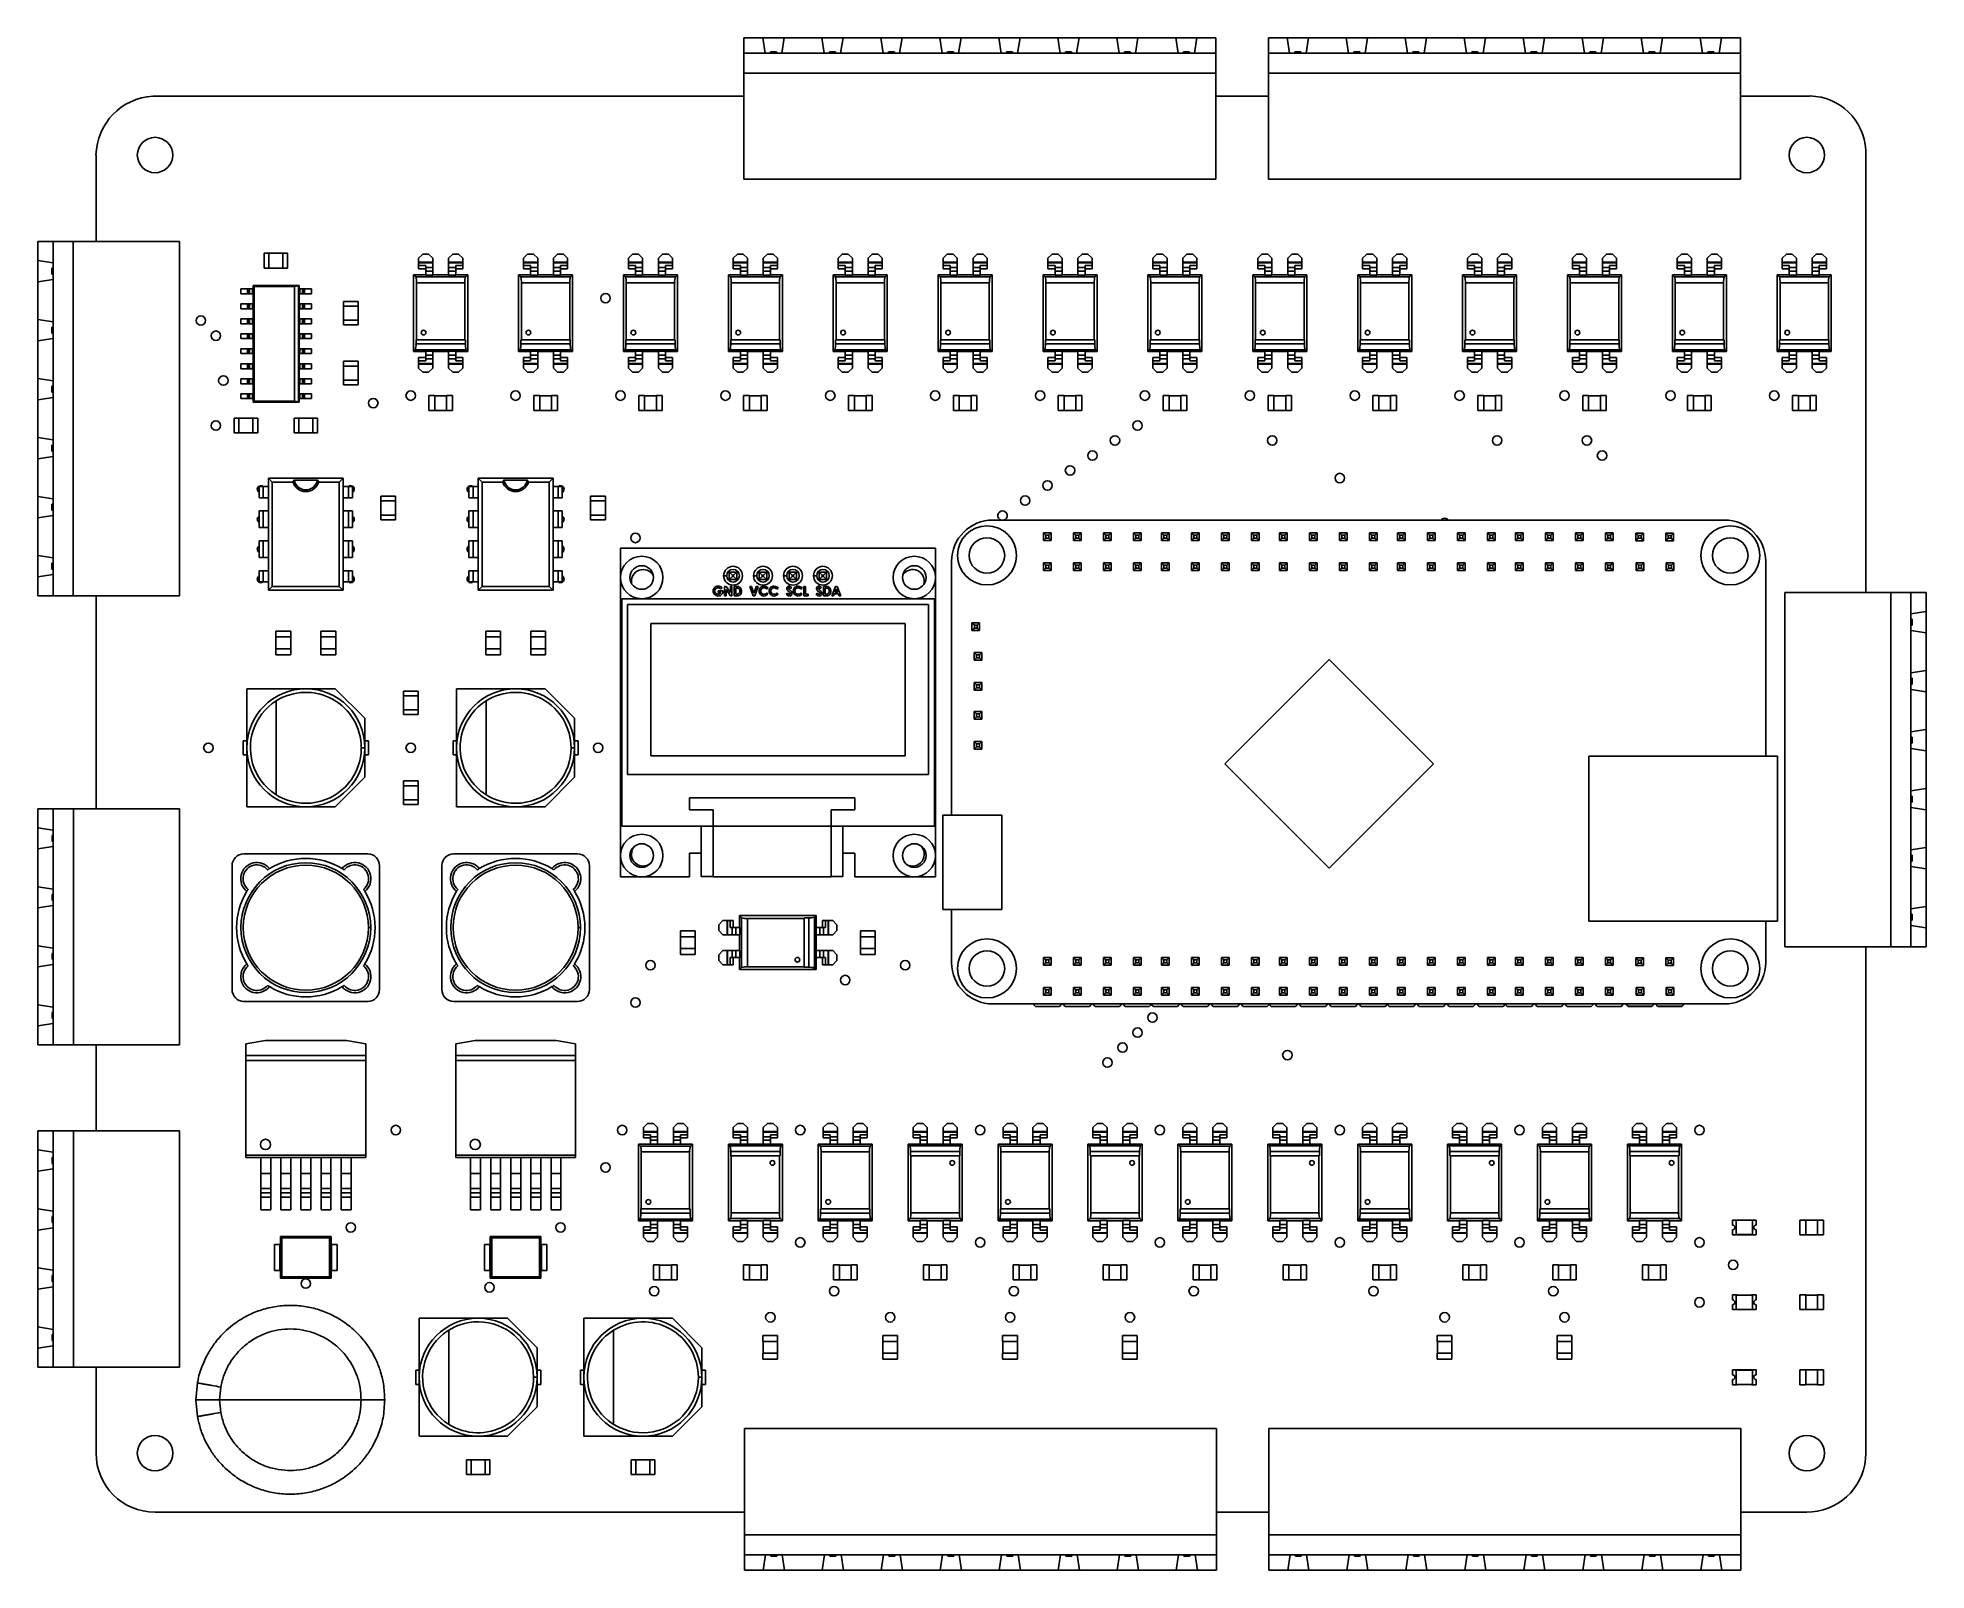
# Model space of a CAD drawing. Header units: millimetres. Extents: x -5 to 155, y -5 to 125.
import ezdxf

# ---------------------------------------------------------------- set-up
doc = ezdxf.new("R2010")
doc.units = ezdxf.units.MM

msp = doc.modelspace()

# ---------------------------------------------------------------- linework, layer by layer
at = {"color": 7, "linetype": 'Continuous', "lineweight": 25}
for p, q in [((54.91, 124.94), (54.91, 112.94)), ((54.91, 124.94), (94.91, 124.94)), ((56.51, 124.94), (56.71, 123.64)), ((58.31, 124.94), (58.11, 123.64)), ((61.51, 124.94), (61.71, 123.64)), ((63.31, 124.94), (63.11, 123.64)), ((66.51, 124.94), (66.71, 123.64)), ((68.31, 124.94), (68.11, 123.64)), ((71.51, 124.94), (71.71, 123.64)), ((73.31, 124.94), (73.11, 123.64)), ((76.51, 124.94), (76.71, 123.64)), ((78.31, 124.94), (78.11, 123.64)), ((81.51, 124.94), (81.71, 123.64)), ((83.31, 124.94), (83.11, 123.64)), ((86.51, 124.94), (86.71, 123.64)), ((88.31, 124.94), (88.11, 123.64)), ((91.51, 124.94), (91.71, 123.64)), ((93.31, 124.94), (93.11, 123.64)), ((94.91, 124.94), (94.91, 112.94)), ((99.36, 124.94), (99.36, 112.94)), ((99.36, 124.94), (139.36, 124.94)), ((100.96, 124.94), (101.16, 123.64)), ((102.76, 124.94), (102.56, 123.64)), ((105.96, 124.94), (106.16, 123.64)), ((107.76, 124.94), (107.56, 123.64)), ((110.96, 124.94), (111.16, 123.64)), ((112.76, 124.94), (112.56, 123.64)), ((115.96, 124.94), (116.16, 123.64)), ((117.76, 124.94), (117.56, 123.64)), ((120.96, 124.94), (121.16, 123.64)), ((122.76, 124.94), (122.56, 123.64)), ((125.96, 124.94), (126.16, 123.64)), ((127.76, 124.94), (127.56, 123.64)), ((130.96, 124.94), (131.16, 123.64)), ((132.76, 124.94), (132.56, 123.64)), ((135.96, 124.94), (136.16, 123.64)), ((137.76, 124.94), (137.56, 123.64)), ((139.36, 124.94), (139.36, 112.94)), ((94.91, 123.64), (54.91, 123.64)), ((57.16, 123.73), (57.13, 123.64)), ((57.16, 123.73), (57.66, 123.73)), ((57.66, 123.73), (57.69, 123.64)), ((62.16, 123.73), (62.13, 123.64)), ((62.16, 123.73), (62.66, 123.73)), ((62.66, 123.73), (62.69, 123.64)), ((67.16, 123.73), (67.14, 123.64)), ((67.16, 123.73), (67.66, 123.73)), ((67.66, 123.73), (67.69, 123.64)), ((72.16, 123.73), (72.14, 123.64)), ((72.16, 123.73), (72.66, 123.73)), ((72.66, 123.73), (72.69, 123.64)), ((77.16, 123.73), (77.14, 123.64)), ((77.16, 123.73), (77.66, 123.73)), ((77.66, 123.73), (77.69, 123.64)), ((82.16, 123.73), (82.14, 123.64)), ((82.16, 123.73), (82.66, 123.73)), ((82.66, 123.73), (82.69, 123.64)), ((87.16, 123.73), (87.14, 123.64)), ((87.16, 123.73), (87.66, 123.73)), ((87.66, 123.73), (87.69, 123.64)), ((92.16, 123.73), (92.14, 123.64)), ((92.16, 123.73), (92.66, 123.73)), ((92.66, 123.73), (92.69, 123.64)), ((139.36, 123.64), (99.36, 123.64)), ((101.61, 123.73), (101.58, 123.64)), ((101.61, 123.73), (102.11, 123.73)), ((102.11, 123.73), (102.14, 123.64)), ((106.61, 123.73), (106.58, 123.64)), ((106.61, 123.73), (107.11, 123.73)), ((107.11, 123.73), (107.14, 123.64)), ((111.61, 123.73), (111.58, 123.64)), ((111.61, 123.73), (112.11, 123.73)), ((112.11, 123.73), (112.14, 123.64)), ((116.61, 123.73), (116.58, 123.64)), ((116.61, 123.73), (117.11, 123.73)), ((117.11, 123.73), (117.14, 123.64)), ((121.61, 123.73), (121.58, 123.64)), ((121.61, 123.73), (122.11, 123.73)), ((122.11, 123.73), (122.14, 123.64)), ((126.61, 123.73), (126.58, 123.64)), ((126.61, 123.73), (127.11, 123.73)), ((127.11, 123.73), (127.14, 123.64)), ((131.61, 123.73), (131.59, 123.64)), ((131.61, 123.73), (132.11, 123.73)), ((132.11, 123.73), (132.13, 123.64)), ((136.61, 123.73), (136.59, 123.64)), ((136.61, 123.73), (137.11, 123.73)), ((137.11, 123.73), (137.13, 123.64)), ((54.91, 121.94), (94.91, 121.94)), ((99.36, 121.94), (139.36, 121.94)), ((5.27, 120), (4.82, 119.99)), ((54.91, 120), (5.27, 120)), ((99.36, 120), (94.91, 120)), ((145.27, 120), (139.36, 120)), ((150, 115), (149.99, 115.42)), ((0, 115), (0, 107.66)), ((150, 77.92), (150, 115)), ((94.91, 112.94), (54.91, 112.94)), ((139.36, 112.94), (99.36, 112.94)), ((-4.94, 107.66), (7.06, 107.66)), ((-4.94, 77.66), (-4.94, 107.66)), ((-3.64, 107.66), (-3.64, 77.66)), ((-1.94, 77.66), (-1.94, 107.66)), ((7.06, 107.66), (7.06, 77.66)), ((-4.94, 106.06), (-3.64, 105.86)), ((14.24, 106.67), (14.24, 105.42)), ((14.64, 106.67), (14.24, 106.67)), ((14.64, 105.42), (14.64, 106.67)), ((15.84, 106.67), (14.64, 106.67)), ((15.84, 106.67), (15.84, 105.42)), ((16.24, 106.67), (15.84, 106.67)), ((16.24, 105.42), (16.24, 106.67)), ((27.34, 106.25), (27.69, 106.6)), ((27.34, 106.25), (27.34, 105.37)), ((28.54, 105.91), (27.34, 105.91)), ((28.54, 105.87), (27.34, 105.87)), ((27.94, 105.64), (27.34, 105.64)), ((28.19, 106.6), (27.69, 106.6)), ((27.94, 105.64), (27.94, 104.83)), ((28.19, 106.6), (28.54, 106.25)), ((28.54, 104.83), (28.54, 106.25)), ((30.23, 106.6), (29.88, 106.25)), ((29.88, 104.83), (29.88, 106.25)), ((29.88, 105.91), (31.08, 105.91)), ((29.88, 105.87), (31.08, 105.87)), ((30.23, 106.6), (30.73, 106.6)), ((30.48, 105.64), (30.48, 104.83)), ((30.48, 105.64), (31.08, 105.64)), ((31.08, 106.25), (30.73, 106.6)), ((31.08, 106.25), (31.08, 105.37)), ((36.23, 106.25), (36.58, 106.6)), ((36.23, 106.25), (36.23, 105.37)), ((37.43, 105.91), (36.23, 105.91)), ((37.43, 105.87), (36.23, 105.87)), ((36.83, 105.64), (36.23, 105.64)), ((37.08, 106.6), (36.58, 106.6)), ((36.83, 105.64), (36.83, 104.83)), ((37.08, 106.6), (37.43, 106.25)), ((37.43, 104.83), (37.43, 106.25)), ((39.12, 106.6), (38.77, 106.25)), ((38.77, 104.83), (38.77, 106.25)), ((38.77, 105.91), (39.97, 105.91)), ((38.77, 105.87), (39.97, 105.87)), ((39.12, 106.6), (39.62, 106.6)), ((39.37, 105.64), (39.37, 104.83)), ((39.37, 105.64), (39.97, 105.64)), ((39.97, 106.25), (39.62, 106.6)), ((39.97, 106.25), (39.97, 105.37)), ((45.12, 106.25), (45.47, 106.6)), ((45.12, 106.25), (45.12, 105.37)), ((46.32, 105.91), (45.12, 105.91)), ((46.32, 105.87), (45.12, 105.87)), ((45.72, 105.64), (45.12, 105.64)), ((45.97, 106.6), (45.47, 106.6)), ((45.72, 105.64), (45.72, 104.83)), ((45.97, 106.6), (46.32, 106.25)), ((46.32, 104.83), (46.32, 106.25)), ((48.01, 106.6), (47.66, 106.25)), ((47.66, 104.83), (47.66, 106.25)), ((47.66, 105.91), (48.86, 105.91)), ((47.66, 105.87), (48.86, 105.87)), ((48.01, 106.6), (48.51, 106.6)), ((48.26, 105.64), (48.26, 104.83)), ((48.26, 105.64), (48.86, 105.64)), ((48.86, 106.25), (48.51, 106.6)), ((48.86, 106.25), (48.86, 105.37)), ((54.01, 106.25), (54.36, 106.6)), ((54.01, 106.25), (54.01, 105.37)), ((55.21, 105.91), (54.01, 105.91)), ((55.21, 105.87), (54.01, 105.87)), ((54.61, 105.64), (54.01, 105.64)), ((54.86, 106.6), (54.36, 106.6)), ((54.61, 105.64), (54.61, 104.83)), ((54.86, 106.6), (55.21, 106.25)), ((55.21, 104.83), (55.21, 106.25)), ((56.9, 106.6), (56.55, 106.25)), ((56.55, 104.83), (56.55, 106.25)), ((56.55, 105.91), (57.75, 105.91)), ((56.55, 105.87), (57.75, 105.87)), ((56.9, 106.6), (57.4, 106.6)), ((57.15, 105.64), (57.15, 104.83)), ((57.15, 105.64), (57.75, 105.64)), ((57.75, 106.25), (57.4, 106.6)), ((57.75, 106.25), (57.75, 105.37)), ((62.9, 106.25), (63.25, 106.6)), ((62.9, 106.25), (62.9, 105.37)), ((64.1, 105.91), (62.9, 105.91)), ((64.1, 105.87), (62.9, 105.87)), ((63.5, 105.64), (62.9, 105.64)), ((63.75, 106.6), (63.25, 106.6)), ((63.5, 105.64), (63.5, 104.83)), ((63.75, 106.6), (64.1, 106.25)), ((64.1, 104.83), (64.1, 106.25)), ((65.79, 106.6), (65.44, 106.25)), ((65.44, 104.83), (65.44, 106.25)), ((65.44, 105.91), (66.64, 105.91)), ((65.44, 105.87), (66.64, 105.87)), ((65.79, 106.6), (66.29, 106.6)), ((66.04, 105.64), (66.04, 104.83)), ((66.04, 105.64), (66.64, 105.64)), ((66.64, 106.25), (66.29, 106.6)), ((66.64, 106.25), (66.64, 105.37)), ((71.79, 106.25), (72.14, 106.6)), ((71.79, 106.25), (71.79, 105.37)), ((72.99, 105.91), (71.79, 105.91)), ((72.99, 105.87), (71.79, 105.87)), ((72.39, 105.64), (71.79, 105.64)), ((72.64, 106.6), (72.14, 106.6)), ((72.39, 105.64), (72.39, 104.83)), ((72.64, 106.6), (72.99, 106.25)), ((72.99, 104.83), (72.99, 106.25)), ((74.68, 106.6), (74.33, 106.25)), ((74.33, 104.83), (74.33, 106.25)), ((74.33, 105.91), (75.53, 105.91)), ((74.33, 105.87), (75.53, 105.87)), ((74.68, 106.6), (75.18, 106.6)), ((74.93, 105.64), (74.93, 104.83)), ((74.93, 105.64), (75.53, 105.64)), ((75.53, 106.25), (75.18, 106.6)), ((75.53, 106.25), (75.53, 105.37)), ((80.68, 106.25), (81.03, 106.6)), ((80.68, 106.25), (80.68, 105.37)), ((81.88, 105.91), (80.68, 105.91)), ((81.88, 105.87), (80.68, 105.87)), ((81.28, 105.64), (80.68, 105.64)), ((81.53, 106.6), (81.03, 106.6)), ((81.28, 105.64), (81.28, 104.83)), ((81.53, 106.6), (81.88, 106.25)), ((81.88, 104.83), (81.88, 106.25)), ((83.57, 106.6), (83.22, 106.25)), ((83.22, 104.83), (83.22, 106.25)), ((83.22, 105.91), (84.42, 105.91)), ((83.22, 105.87), (84.42, 105.87)), ((83.57, 106.6), (84.07, 106.6)), ((83.82, 105.64), (83.82, 104.83)), ((83.82, 105.64), (84.42, 105.64)), ((84.42, 106.25), (84.07, 106.6)), ((84.42, 106.25), (84.42, 105.37)), ((89.57, 106.25), (89.92, 106.6)), ((89.57, 106.25), (89.57, 105.37)), ((90.77, 105.91), (89.57, 105.91)), ((90.77, 105.87), (89.57, 105.87)), ((90.17, 105.64), (89.57, 105.64)), ((90.42, 106.6), (89.92, 106.6)), ((90.17, 105.64), (90.17, 104.83)), ((90.42, 106.6), (90.77, 106.25)), ((90.77, 104.83), (90.77, 106.25)), ((92.46, 106.6), (92.11, 106.25)), ((92.11, 104.83), (92.11, 106.25)), ((92.11, 105.91), (93.31, 105.91)), ((92.11, 105.87), (93.31, 105.87)), ((92.46, 106.6), (92.96, 106.6)), ((92.71, 105.64), (92.71, 104.83)), ((92.71, 105.64), (93.31, 105.64)), ((93.31, 106.25), (92.96, 106.6)), ((93.31, 106.25), (93.31, 105.37)), ((98.46, 106.25), (98.81, 106.6)), ((98.46, 106.25), (98.46, 105.37)), ((99.66, 105.91), (98.46, 105.91)), ((99.66, 105.87), (98.46, 105.87)), ((99.06, 105.64), (98.46, 105.64)), ((99.31, 106.6), (98.81, 106.6)), ((99.06, 105.64), (99.06, 104.83)), ((99.31, 106.6), (99.66, 106.25)), ((99.66, 104.83), (99.66, 106.25)), ((101.35, 106.6), (101, 106.25)), ((101, 104.83), (101, 106.25)), ((101, 105.91), (102.2, 105.91)), ((101, 105.87), (102.2, 105.87)), ((101.35, 106.6), (101.85, 106.6)), ((101.6, 105.64), (101.6, 104.83)), ((101.6, 105.64), (102.2, 105.64)), ((102.2, 106.25), (101.85, 106.6)), ((102.2, 106.25), (102.2, 105.37)), ((107.35, 106.25), (107.7, 106.6)), ((107.35, 106.25), (107.35, 105.37)), ((108.55, 105.91), (107.35, 105.91)), ((108.55, 105.87), (107.35, 105.87)), ((107.95, 105.64), (107.35, 105.64)), ((108.2, 106.6), (107.7, 106.6)), ((107.95, 105.64), (107.95, 104.83)), ((108.2, 106.6), (108.55, 106.25)), ((108.55, 104.83), (108.55, 106.25)), ((110.24, 106.6), (109.89, 106.25)), ((109.89, 104.83), (109.89, 106.25)), ((109.89, 105.91), (111.09, 105.91)), ((109.89, 105.87), (111.09, 105.87)), ((110.24, 106.6), (110.74, 106.6)), ((110.49, 105.64), (110.49, 104.83)), ((110.49, 105.64), (111.09, 105.64)), ((111.09, 106.25), (110.74, 106.6)), ((111.09, 106.25), (111.09, 105.37)), ((116.24, 106.25), (116.59, 106.6)), ((116.24, 106.25), (116.24, 105.37)), ((117.44, 105.91), (116.24, 105.91)), ((117.44, 105.87), (116.24, 105.87)), ((116.84, 105.64), (116.24, 105.64)), ((117.09, 106.6), (116.59, 106.6)), ((116.84, 105.64), (116.84, 104.83)), ((117.09, 106.6), (117.44, 106.25)), ((117.44, 104.83), (117.44, 106.25)), ((119.13, 106.6), (118.78, 106.25)), ((118.78, 104.83), (118.78, 106.25)), ((118.78, 105.91), (119.98, 105.91)), ((118.78, 105.87), (119.98, 105.87)), ((119.13, 106.6), (119.63, 106.6)), ((119.38, 105.64), (119.38, 104.83)), ((119.38, 105.64), (119.98, 105.64)), ((119.98, 106.25), (119.63, 106.6)), ((119.98, 106.25), (119.98, 105.37)), ((125.13, 106.25), (125.48, 106.6)), ((125.13, 106.25), (125.13, 105.37)), ((126.33, 105.91), (125.13, 105.91)), ((126.33, 105.87), (125.13, 105.87)), ((125.73, 105.64), (125.13, 105.64)), ((125.98, 106.6), (125.48, 106.6)), ((125.73, 105.64), (125.73, 104.83)), ((125.98, 106.6), (126.33, 106.25)), ((126.33, 104.83), (126.33, 106.25)), ((128.02, 106.6), (127.67, 106.25)), ((127.67, 104.83), (127.67, 106.25)), ((127.67, 105.91), (128.87, 105.91)), ((127.67, 105.87), (128.87, 105.87)), ((128.02, 106.6), (128.52, 106.6)), ((128.27, 105.64), (128.27, 104.83)), ((128.27, 105.64), (128.87, 105.64)), ((128.87, 106.25), (128.52, 106.6)), ((128.87, 106.25), (128.87, 105.37)), ((134.02, 106.25), (134.37, 106.6)), ((134.02, 106.25), (134.02, 105.37)), ((135.22, 105.91), (134.02, 105.91)), ((135.22, 105.87), (134.02, 105.87)), ((134.62, 105.64), (134.02, 105.64)), ((134.87, 106.6), (134.37, 106.6)), ((134.62, 105.64), (134.62, 104.83)), ((134.87, 106.6), (135.22, 106.25)), ((135.22, 104.83), (135.22, 106.25)), ((136.91, 106.6), (136.56, 106.25)), ((136.56, 104.83), (136.56, 106.25)), ((136.56, 105.91), (137.76, 105.91)), ((136.56, 105.87), (137.76, 105.87)), ((136.91, 106.6), (137.41, 106.6)), ((137.16, 105.64), (137.16, 104.83)), ((137.16, 105.64), (137.76, 105.64)), ((137.76, 106.25), (137.41, 106.6)), ((137.76, 106.25), (137.76, 105.37)), ((142.91, 106.25), (143.26, 106.6)), ((142.91, 106.25), (142.91, 105.37)), ((144.11, 105.91), (142.91, 105.91)), ((144.11, 105.87), (142.91, 105.87)), ((143.51, 105.64), (142.91, 105.64)), ((143.76, 106.6), (143.26, 106.6)), ((143.51, 105.64), (143.51, 104.83)), ((143.76, 106.6), (144.11, 106.25)), ((144.11, 104.83), (144.11, 106.25)), ((145.8, 106.6), (145.45, 106.25)), ((145.45, 104.83), (145.45, 106.25)), ((145.45, 105.91), (146.65, 105.91)), ((145.45, 105.87), (146.65, 105.87)), ((145.8, 106.6), (146.3, 106.6)), ((146.05, 105.64), (146.05, 104.83)), ((146.05, 105.64), (146.65, 105.64)), ((146.65, 106.25), (146.3, 106.6)), ((146.65, 106.25), (146.65, 105.37)), ((-4.94, 104.26), (-3.64, 104.46)), ((-3.74, 105.41), (-3.64, 105.44)), ((-3.74, 104.91), (-3.74, 105.41)), ((-3.74, 104.91), (-3.64, 104.89)), ((14.24, 105.42), (14.64, 105.42)), ((15.84, 105.42), (14.64, 105.42)), ((15.84, 105.42), (16.24, 105.42)), ((26.92, 104.85), (26.92, 98.35)), ((27.1, 104.67), (26.92, 104.85)), ((27.94, 104.85), (26.92, 104.85)), ((27.1, 104.67), (31.32, 104.67)), ((31.26, 104.18), (27.16, 104.18)), ((27.16, 104.18), (27.16, 99.35)), ((27.34, 105.37), (27.94, 105.37)), ((28.54, 105.46), (27.94, 105.46)), ((28.54, 105.17), (27.94, 105.17)), ((27.94, 104.83), (28.54, 104.83)), ((29.88, 104.85), (28.54, 104.85)), ((29.88, 105.46), (30.48, 105.46)), ((29.88, 105.17), (30.48, 105.17)), ((30.48, 104.83), (29.88, 104.83)), ((31.08, 105.37), (30.48, 105.37)), ((31.5, 104.85), (30.48, 104.85)), ((31.26, 99.35), (31.26, 104.18)), ((31.32, 104.67), (31.5, 104.85)), ((31.5, 98.35), (31.5, 104.85)), ((35.81, 104.85), (35.81, 98.35)), ((35.99, 104.67), (35.81, 104.85)), ((36.83, 104.85), (35.81, 104.85)), ((35.99, 104.67), (40.21, 104.67)), ((36.05, 104.18), (36.05, 99.35)), ((40.15, 104.18), (36.05, 104.18)), ((36.23, 105.37), (36.83, 105.37)), ((37.43, 105.46), (36.83, 105.46)), ((37.43, 105.17), (36.83, 105.17)), ((36.83, 104.83), (37.43, 104.83)), ((38.77, 104.85), (37.43, 104.85)), ((38.77, 105.46), (39.37, 105.46)), ((38.77, 105.17), (39.37, 105.17)), ((39.37, 104.83), (38.77, 104.83)), ((39.97, 105.37), (39.37, 105.37)), ((40.39, 104.85), (39.37, 104.85)), ((40.15, 99.35), (40.15, 104.18)), ((40.21, 104.67), (40.39, 104.85)), ((40.39, 98.35), (40.39, 104.85)), ((44.7, 104.85), (44.7, 98.35)), ((44.88, 104.67), (44.7, 104.85)), ((45.72, 104.85), (44.7, 104.85)), ((44.88, 104.67), (49.1, 104.67)), ((44.94, 104.18), (44.94, 99.35)), ((49.04, 104.18), (44.94, 104.18)), ((45.12, 105.37), (45.72, 105.37)), ((46.32, 105.46), (45.72, 105.46)), ((46.32, 105.17), (45.72, 105.17)), ((45.72, 104.83), (46.32, 104.83)), ((47.66, 104.85), (46.32, 104.85)), ((47.66, 105.46), (48.26, 105.46)), ((47.66, 105.17), (48.26, 105.17)), ((48.26, 104.83), (47.66, 104.83)), ((48.86, 105.37), (48.26, 105.37)), ((49.28, 104.85), (48.26, 104.85)), ((49.04, 99.35), (49.04, 104.18)), ((49.1, 104.67), (49.28, 104.85)), ((49.28, 98.35), (49.28, 104.85)), ((53.59, 104.85), (53.59, 98.35)), ((53.77, 104.67), (53.59, 104.85)), ((54.61, 104.85), (53.59, 104.85)), ((53.77, 104.67), (57.99, 104.67)), ((53.83, 104.18), (53.83, 99.35)), ((57.93, 104.18), (53.83, 104.18)), ((54.01, 105.37), (54.61, 105.37)), ((55.21, 105.46), (54.61, 105.46)), ((55.21, 105.17), (54.61, 105.17)), ((54.61, 104.83), (55.21, 104.83)), ((56.55, 104.85), (55.21, 104.85)), ((56.55, 105.46), (57.15, 105.46)), ((56.55, 105.17), (57.15, 105.17)), ((57.15, 104.83), (56.55, 104.83)), ((57.75, 105.37), (57.15, 105.37)), ((58.17, 104.85), (57.15, 104.85)), ((57.93, 99.35), (57.93, 104.18)), ((57.99, 104.67), (58.17, 104.85)), ((58.17, 98.35), (58.17, 104.85)), ((62.48, 104.85), (62.48, 98.35)), ((62.66, 104.67), (62.48, 104.85)), ((63.5, 104.85), (62.48, 104.85)), ((62.66, 104.67), (66.88, 104.67)), ((62.72, 104.18), (62.72, 99.35)), ((66.82, 104.18), (62.72, 104.18)), ((62.9, 105.37), (63.5, 105.37)), ((64.1, 105.46), (63.5, 105.46)), ((64.1, 105.17), (63.5, 105.17)), ((63.5, 104.83), (64.1, 104.83)), ((65.44, 104.85), (64.1, 104.85)), ((65.44, 105.46), (66.04, 105.46)), ((65.44, 105.17), (66.04, 105.17)), ((66.04, 104.83), (65.44, 104.83)), ((66.64, 105.37), (66.04, 105.37)), ((67.06, 104.85), (66.04, 104.85)), ((66.82, 99.35), (66.82, 104.18)), ((66.88, 104.67), (67.06, 104.85)), ((67.06, 98.35), (67.06, 104.85)), ((71.37, 104.85), (71.37, 98.35)), ((71.55, 104.67), (71.37, 104.85)), ((72.39, 104.85), (71.37, 104.85)), ((71.55, 104.67), (75.77, 104.67)), ((71.61, 104.18), (71.61, 99.35)), ((75.71, 104.18), (71.61, 104.18)), ((71.79, 105.37), (72.39, 105.37)), ((72.99, 105.46), (72.39, 105.46)), ((72.99, 105.17), (72.39, 105.17)), ((72.39, 104.83), (72.99, 104.83)), ((74.33, 104.85), (72.99, 104.85)), ((74.33, 105.46), (74.93, 105.46)), ((74.33, 105.17), (74.93, 105.17)), ((74.93, 104.83), (74.33, 104.83)), ((75.53, 105.37), (74.93, 105.37)), ((75.95, 104.85), (74.93, 104.85)), ((75.71, 99.35), (75.71, 104.18)), ((75.77, 104.67), (75.95, 104.85)), ((75.95, 98.35), (75.95, 104.85)), ((80.26, 104.85), (80.26, 98.35)), ((80.44, 104.67), (80.26, 104.85)), ((81.28, 104.85), (80.26, 104.85)), ((80.44, 104.67), (84.66, 104.67)), ((80.5, 104.18), (80.5, 99.35)), ((84.6, 104.18), (80.5, 104.18)), ((80.68, 105.37), (81.28, 105.37)), ((81.88, 105.46), (81.28, 105.46)), ((81.88, 105.17), (81.28, 105.17)), ((81.28, 104.83), (81.88, 104.83)), ((83.22, 104.85), (81.88, 104.85)), ((83.22, 105.46), (83.82, 105.46)), ((83.22, 105.17), (83.82, 105.17)), ((83.82, 104.83), (83.22, 104.83)), ((84.42, 105.37), (83.82, 105.37)), ((84.84, 104.85), (83.82, 104.85)), ((84.6, 99.35), (84.6, 104.18)), ((84.66, 104.67), (84.84, 104.85)), ((84.84, 98.35), (84.84, 104.85)), ((89.15, 104.85), (89.15, 98.35)), ((89.33, 104.67), (89.15, 104.85)), ((90.17, 104.85), (89.15, 104.85)), ((89.33, 104.67), (93.55, 104.67)), ((89.39, 104.18), (89.39, 99.35)), ((93.49, 104.18), (89.39, 104.18)), ((89.57, 105.37), (90.17, 105.37)), ((90.77, 105.46), (90.17, 105.46)), ((90.77, 105.17), (90.17, 105.17)), ((90.17, 104.83), (90.77, 104.83)), ((92.11, 104.85), (90.77, 104.85)), ((92.11, 105.46), (92.71, 105.46)), ((92.11, 105.17), (92.71, 105.17)), ((92.71, 104.83), (92.11, 104.83)), ((93.31, 105.37), (92.71, 105.37)), ((93.73, 104.85), (92.71, 104.85)), ((93.49, 99.35), (93.49, 104.18)), ((93.55, 104.67), (93.73, 104.85)), ((93.73, 98.35), (93.73, 104.85)), ((98.04, 104.85), (98.04, 98.35)), ((98.22, 104.67), (98.04, 104.85)), ((99.06, 104.85), (98.04, 104.85)), ((98.22, 104.67), (102.44, 104.67)), ((98.28, 104.18), (98.28, 99.35)), ((102.38, 104.18), (98.28, 104.18)), ((98.46, 105.37), (99.06, 105.37)), ((99.66, 105.46), (99.06, 105.46)), ((99.66, 105.17), (99.06, 105.17)), ((99.06, 104.83), (99.66, 104.83)), ((101, 104.85), (99.66, 104.85)), ((101, 105.46), (101.6, 105.46)), ((101, 105.17), (101.6, 105.17)), ((101.6, 104.83), (101, 104.83)), ((102.2, 105.37), (101.6, 105.37)), ((102.62, 104.85), (101.6, 104.85)), ((102.38, 99.35), (102.38, 104.18)), ((102.44, 104.67), (102.62, 104.85)), ((102.62, 98.35), (102.62, 104.85)), ((106.93, 104.85), (106.93, 98.35)), ((107.11, 104.67), (106.93, 104.85)), ((107.95, 104.85), (106.93, 104.85)), ((107.11, 104.67), (111.33, 104.67)), ((107.17, 104.18), (107.17, 99.35)), ((111.27, 104.18), (107.17, 104.18)), ((107.35, 105.37), (107.95, 105.37)), ((108.55, 105.46), (107.95, 105.46)), ((108.55, 105.17), (107.95, 105.17)), ((107.95, 104.83), (108.55, 104.83)), ((109.89, 104.85), (108.55, 104.85)), ((109.89, 105.46), (110.49, 105.46)), ((109.89, 105.17), (110.49, 105.17)), ((110.49, 104.83), (109.89, 104.83)), ((111.09, 105.37), (110.49, 105.37)), ((111.51, 104.85), (110.49, 104.85)), ((111.27, 99.35), (111.27, 104.18)), ((111.33, 104.67), (111.51, 104.85)), ((111.51, 98.35), (111.51, 104.85)), ((115.82, 104.85), (115.82, 98.35)), ((116, 104.67), (115.82, 104.85)), ((116.84, 104.85), (115.82, 104.85)), ((116, 104.67), (120.22, 104.67)), ((120.16, 104.18), (116.06, 104.18)), ((116.06, 104.18), (116.06, 99.35)), ((116.24, 105.37), (116.84, 105.37)), ((117.44, 105.46), (116.84, 105.46)), ((117.44, 105.17), (116.84, 105.17)), ((116.84, 104.83), (117.44, 104.83)), ((118.78, 104.85), (117.44, 104.85)), ((118.78, 105.46), (119.38, 105.46)), ((118.78, 105.17), (119.38, 105.17)), ((119.38, 104.83), (118.78, 104.83)), ((119.98, 105.37), (119.38, 105.37)), ((120.4, 104.85), (119.38, 104.85)), ((120.16, 99.35), (120.16, 104.18)), ((120.22, 104.67), (120.4, 104.85)), ((120.4, 98.35), (120.4, 104.85)), ((124.71, 104.85), (124.71, 98.35)), ((124.89, 104.67), (124.71, 104.85)), ((125.73, 104.85), (124.71, 104.85)), ((124.89, 104.67), (129.11, 104.67)), ((124.95, 104.18), (124.95, 99.35)), ((129.05, 104.18), (124.95, 104.18)), ((125.13, 105.37), (125.73, 105.37)), ((126.33, 105.46), (125.73, 105.46)), ((126.33, 105.17), (125.73, 105.17)), ((125.73, 104.83), (126.33, 104.83)), ((127.67, 104.85), (126.33, 104.85)), ((127.67, 105.46), (128.27, 105.46)), ((127.67, 105.17), (128.27, 105.17)), ((128.27, 104.83), (127.67, 104.83)), ((128.87, 105.37), (128.27, 105.37)), ((129.29, 104.85), (128.27, 104.85)), ((129.05, 99.35), (129.05, 104.18)), ((129.11, 104.67), (129.29, 104.85)), ((129.29, 98.35), (129.29, 104.85)), ((133.6, 104.85), (133.6, 98.35)), ((133.78, 104.67), (133.6, 104.85)), ((134.62, 104.85), (133.6, 104.85)), ((133.78, 104.67), (138, 104.67)), ((137.94, 104.18), (133.84, 104.18)), ((133.84, 104.18), (133.84, 99.35)), ((134.02, 105.37), (134.62, 105.37)), ((135.22, 105.46), (134.62, 105.46)), ((135.22, 105.17), (134.62, 105.17)), ((134.62, 104.83), (135.22, 104.83)), ((136.56, 104.85), (135.22, 104.85)), ((136.56, 105.46), (137.16, 105.46)), ((136.56, 105.17), (137.16, 105.17)), ((137.16, 104.83), (136.56, 104.83)), ((137.76, 105.37), (137.16, 105.37)), ((138.18, 104.85), (137.16, 104.85)), ((137.94, 99.35), (137.94, 104.18)), ((138, 104.67), (138.18, 104.85)), ((138.18, 98.35), (138.18, 104.85)), ((142.49, 104.85), (142.49, 98.35)), ((142.67, 104.67), (142.49, 104.85)), ((143.51, 104.85), (142.49, 104.85)), ((142.67, 104.67), (146.89, 104.67)), ((142.73, 104.18), (142.73, 99.35)), ((146.83, 104.18), (142.73, 104.18)), ((142.91, 105.37), (143.51, 105.37)), ((144.11, 105.46), (143.51, 105.46)), ((144.11, 105.17), (143.51, 105.17)), ((143.51, 104.83), (144.11, 104.83)), ((145.45, 104.85), (144.11, 104.85)), ((145.45, 105.46), (146.05, 105.46)), ((145.45, 105.17), (146.05, 105.17)), ((146.05, 104.83), (145.45, 104.83)), ((146.65, 105.37), (146.05, 105.37)), ((147.07, 104.85), (146.05, 104.85)), ((146.83, 99.35), (146.83, 104.18)), ((146.89, 104.67), (147.07, 104.85)), ((147.07, 98.35), (147.07, 104.85)), ((12.26, 103.66), (13.31, 103.66)), ((12.26, 103.66), (12.26, 103.25)), ((12.26, 103.25), (13.31, 103.25)), ((12.85, 103.66), (12.85, 103.25)), ((12.91, 103.66), (12.91, 103.25)), ((13.01, 103.66), (13.01, 103.25)), ((13.26, 103.66), (13.26, 103.25)), ((13.31, 103.95), (13.31, 94.06)), ((13.39, 103.87), (13.31, 103.95)), ((17.21, 103.95), (13.31, 103.95)), ((13.39, 103.87), (13.39, 94.14)), ((16.82, 103.87), (13.39, 103.87)), ((16.82, 103.87), (17.17, 103.92)), ((16.82, 103.87), (16.82, 94.14)), ((17.17, 103.92), (17.21, 103.95)), ((17.17, 94.09), (17.17, 103.92)), ((17.21, 94.06), (17.21, 103.95)), ((17.21, 103.66), (18.26, 103.66)), ((17.21, 103.25), (18.26, 103.25)), ((17.26, 103.66), (17.26, 103.25)), ((17.5, 103.66), (17.5, 103.25)), ((17.61, 103.66), (17.61, 103.25)), ((17.67, 103.66), (17.67, 103.25)), ((18.26, 103.66), (18.26, 103.25)), ((20.96, 102.6), (20.96, 102.2)), ((22.21, 102.6), (20.96, 102.6)), ((22.21, 102.2), (22.21, 102.6)), ((-4.94, 101.06), (-3.64, 100.86)), ((12.26, 102.39), (13.31, 102.39)), ((12.26, 102.39), (12.26, 101.97)), ((12.26, 101.97), (13.31, 101.97)), ((12.26, 101.11), (13.31, 101.11)), ((12.26, 101.11), (12.26, 100.7)), ((12.85, 102.39), (12.85, 101.97)), ((12.85, 101.11), (12.85, 100.7)), ((12.91, 102.39), (12.91, 101.97)), ((12.91, 101.11), (12.91, 100.7)), ((13.01, 102.39), (13.01, 101.97)), ((13.01, 101.11), (13.01, 100.7)), ((13.26, 102.39), (13.26, 101.97)), ((13.26, 101.11), (13.26, 100.7)), ((17.21, 102.39), (18.26, 102.39)), ((17.21, 101.97), (18.26, 101.97)), ((17.21, 101.11), (18.26, 101.11)), ((17.26, 102.39), (17.26, 101.97)), ((17.26, 101.11), (17.26, 100.7)), ((17.5, 102.39), (17.5, 101.97)), ((17.5, 101.11), (17.5, 100.7)), ((17.61, 102.39), (17.61, 101.97)), ((17.61, 101.11), (17.61, 100.7)), ((17.67, 102.39), (17.67, 101.97)), ((17.67, 101.11), (17.67, 100.7)), ((18.26, 102.39), (18.26, 101.97)), ((18.26, 101.11), (18.26, 100.7)), ((20.96, 102.2), (22.21, 102.2)), ((20.96, 101), (20.96, 100.6)), ((22.21, 101), (20.96, 101)), ((20.97, 101), (20.97, 102.2)), ((22.21, 101), (22.21, 102.2)), ((22.21, 100.6), (22.21, 101)), ((-4.94, 99.26), (-3.64, 99.46)), ((-3.74, 100.41), (-3.64, 100.44)), ((-3.74, 99.91), (-3.74, 100.41)), ((-3.74, 99.91), (-3.64, 99.89)), ((12.26, 100.7), (13.31, 100.7)), ((12.26, 99.84), (13.31, 99.84)), ((12.26, 99.84), (12.26, 99.44)), ((12.26, 99.44), (13.31, 99.44)), ((12.85, 99.84), (12.85, 99.44)), ((12.91, 99.84), (12.91, 99.44)), ((13.01, 99.84), (13.01, 99.44)), ((13.26, 99.84), (13.26, 99.44)), ((17.21, 100.7), (18.26, 100.7)), ((17.21, 99.84), (18.26, 99.84)), ((17.21, 99.44), (18.26, 99.44)), ((17.26, 99.84), (17.26, 99.44)), ((17.5, 99.84), (17.5, 99.44)), ((17.61, 99.84), (17.61, 99.44)), ((17.67, 99.84), (17.67, 99.44)), ((18.26, 99.84), (18.26, 99.44)), ((20.96, 100.6), (22.21, 100.6)), ((31.3, 99.35), (27.12, 99.35)), ((27.12, 98.99), (27.12, 99.35)), ((31.3, 99.35), (31.3, 98.99)), ((40.19, 99.35), (36.01, 99.35)), ((36.01, 98.99), (36.01, 99.35)), ((40.19, 99.35), (40.19, 98.99)), ((49.08, 99.35), (44.9, 99.35)), ((44.9, 98.99), (44.9, 99.35)), ((49.08, 99.35), (49.08, 98.99)), ((57.97, 99.35), (53.79, 99.35)), ((53.79, 98.99), (53.79, 99.35)), ((57.97, 99.35), (57.97, 98.99)), ((66.86, 99.35), (62.68, 99.35)), ((62.68, 98.99), (62.68, 99.35)), ((66.86, 99.35), (66.86, 98.99)), ((75.75, 99.35), (71.57, 99.35)), ((71.57, 98.99), (71.57, 99.35)), ((75.75, 99.35), (75.75, 98.99)), ((84.64, 99.35), (80.46, 99.35)), ((80.46, 98.99), (80.46, 99.35)), ((84.64, 99.35), (84.64, 98.99)), ((93.53, 99.35), (89.35, 99.35)), ((89.35, 98.99), (89.35, 99.35)), ((93.53, 99.35), (93.53, 98.99)), ((102.42, 99.35), (98.24, 99.35)), ((98.24, 98.99), (98.24, 99.35)), ((102.42, 99.35), (102.42, 98.99)), ((107.13, 98.99), (107.13, 99.35)), ((111.31, 99.35), (107.13, 99.35)), ((111.31, 99.35), (111.31, 98.99)), ((116.02, 98.99), (116.02, 99.35)), ((120.2, 99.35), (116.02, 99.35)), ((120.2, 99.35), (120.2, 98.99)), ((124.91, 98.99), (124.91, 99.35)), ((129.09, 99.35), (124.91, 99.35)), ((129.09, 99.35), (129.09, 98.99)), ((133.8, 98.99), (133.8, 99.35)), ((137.98, 99.35), (133.8, 99.35)), ((137.98, 99.35), (137.98, 98.99)), ((142.69, 98.99), (142.69, 99.35)), ((146.87, 99.35), (142.69, 99.35)), ((146.87, 99.35), (146.87, 98.99)), ((12.26, 98.58), (13.31, 98.58)), ((12.26, 98.58), (12.26, 98.17)), ((12.26, 98.17), (13.31, 98.17)), ((12.85, 98.58), (12.85, 98.17)), ((12.91, 98.58), (12.91, 98.17)), ((13.01, 98.58), (13.01, 98.17)), ((13.26, 98.58), (13.26, 98.17)), ((17.21, 98.58), (18.26, 98.58)), ((17.21, 98.17), (18.26, 98.17)), ((17.26, 98.58), (17.26, 98.17)), ((17.5, 98.58), (17.5, 98.17)), ((17.61, 98.58), (17.61, 98.17)), ((17.67, 98.58), (17.67, 98.17)), ((18.26, 98.58), (18.26, 98.17)), ((27.06, 98.49), (26.92, 98.35)), ((26.92, 98.35), (27.94, 98.35)), ((31.36, 98.49), (27.06, 98.49)), ((27.12, 98.99), (31.3, 98.99)), ((27.34, 96.95), (27.34, 97.83)), ((27.34, 97.83), (27.94, 97.83)), ((27.94, 97.56), (27.94, 98.37)), ((27.94, 98.37), (28.54, 98.37)), ((28.54, 98.03), (27.94, 98.03)), ((28.54, 97.74), (27.94, 97.74)), ((28.54, 98.37), (28.54, 96.95)), ((28.54, 98.35), (29.88, 98.35)), ((30.48, 98.37), (29.88, 98.37)), ((29.88, 98.37), (29.88, 96.95)), ((29.88, 98.03), (30.48, 98.03)), ((29.88, 97.74), (30.48, 97.74)), ((30.48, 97.56), (30.48, 98.37)), ((30.48, 98.35), (31.5, 98.35)), ((31.08, 97.83), (30.48, 97.83)), ((31.08, 96.95), (31.08, 97.83)), ((31.36, 98.49), (31.5, 98.35)), ((35.95, 98.49), (35.81, 98.35)), ((35.81, 98.35), (36.83, 98.35)), ((40.25, 98.49), (35.95, 98.49)), ((36.01, 98.99), (40.19, 98.99)), ((36.23, 96.95), (36.23, 97.83)), ((36.23, 97.83), (36.83, 97.83)), ((36.83, 97.56), (36.83, 98.37)), ((36.83, 98.37), (37.43, 98.37)), ((37.43, 98.03), (36.83, 98.03)), ((37.43, 97.74), (36.83, 97.74)), ((37.43, 98.37), (37.43, 96.95)), ((37.43, 98.35), (38.77, 98.35)), ((39.37, 98.37), (38.77, 98.37)), ((38.77, 98.37), (38.77, 96.95)), ((38.77, 98.03), (39.37, 98.03)), ((38.77, 97.74), (39.37, 97.74)), ((39.37, 97.56), (39.37, 98.37)), ((39.37, 98.35), (40.39, 98.35)), ((39.97, 97.83), (39.37, 97.83)), ((39.97, 96.95), (39.97, 97.83)), ((40.25, 98.49), (40.39, 98.35)), ((44.84, 98.49), (44.7, 98.35)), ((44.7, 98.35), (45.72, 98.35)), ((49.14, 98.49), (44.84, 98.49)), ((44.9, 98.99), (49.08, 98.99)), ((45.12, 96.95), (45.12, 97.83)), ((45.12, 97.83), (45.72, 97.83)), ((45.72, 97.56), (45.72, 98.37)), ((45.72, 98.37), (46.32, 98.37)), ((46.32, 98.03), (45.72, 98.03)), ((46.32, 97.74), (45.72, 97.74)), ((46.32, 98.37), (46.32, 96.95)), ((46.32, 98.35), (47.66, 98.35)), ((48.26, 98.37), (47.66, 98.37)), ((47.66, 98.37), (47.66, 96.95)), ((47.66, 98.03), (48.26, 98.03)), ((47.66, 97.74), (48.26, 97.74)), ((48.26, 97.56), (48.26, 98.37)), ((48.26, 98.35), (49.28, 98.35)), ((48.86, 97.83), (48.26, 97.83)), ((48.86, 96.95), (48.86, 97.83)), ((49.14, 98.49), (49.28, 98.35)), ((53.73, 98.49), (53.59, 98.35)), ((53.59, 98.35), (54.61, 98.35)), ((58.03, 98.49), (53.73, 98.49)), ((53.79, 98.99), (57.97, 98.99)), ((54.01, 96.95), (54.01, 97.83)), ((54.01, 97.83), (54.61, 97.83)), ((54.61, 97.56), (54.61, 98.37)), ((54.61, 98.37), (55.21, 98.37)), ((55.21, 98.03), (54.61, 98.03)), ((55.21, 97.74), (54.61, 97.74)), ((55.21, 98.37), (55.21, 96.95)), ((55.21, 98.35), (56.55, 98.35)), ((57.15, 98.37), (56.55, 98.37)), ((56.55, 98.37), (56.55, 96.95)), ((56.55, 98.03), (57.15, 98.03)), ((56.55, 97.74), (57.15, 97.74)), ((57.15, 97.56), (57.15, 98.37)), ((57.15, 98.35), (58.17, 98.35)), ((57.75, 97.83), (57.15, 97.83)), ((57.75, 96.95), (57.75, 97.83)), ((58.03, 98.49), (58.17, 98.35)), ((62.62, 98.49), (62.48, 98.35)), ((62.48, 98.35), (63.5, 98.35)), ((66.92, 98.49), (62.62, 98.49)), ((62.68, 98.99), (66.86, 98.99)), ((62.9, 96.95), (62.9, 97.83)), ((62.9, 97.83), (63.5, 97.83)), ((63.5, 97.56), (63.5, 98.37)), ((63.5, 98.37), (64.1, 98.37)), ((64.1, 98.03), (63.5, 98.03)), ((64.1, 97.74), (63.5, 97.74)), ((64.1, 98.37), (64.1, 96.95)), ((64.1, 98.35), (65.44, 98.35)), ((66.04, 98.37), (65.44, 98.37)), ((65.44, 98.37), (65.44, 96.95)), ((65.44, 98.03), (66.04, 98.03)), ((65.44, 97.74), (66.04, 97.74)), ((66.04, 97.56), (66.04, 98.37)), ((66.04, 98.35), (67.06, 98.35)), ((66.64, 97.83), (66.04, 97.83)), ((66.64, 96.95), (66.64, 97.83)), ((66.92, 98.49), (67.06, 98.35)), ((71.51, 98.49), (71.37, 98.35)), ((71.37, 98.35), (72.39, 98.35)), ((75.81, 98.49), (71.51, 98.49)), ((71.57, 98.99), (75.75, 98.99)), ((71.79, 96.95), (71.79, 97.83)), ((71.79, 97.83), (72.39, 97.83)), ((72.39, 97.56), (72.39, 98.37)), ((72.39, 98.37), (72.99, 98.37)), ((72.99, 98.03), (72.39, 98.03)), ((72.99, 97.74), (72.39, 97.74)), ((72.99, 98.37), (72.99, 96.95)), ((72.99, 98.35), (74.33, 98.35)), ((74.93, 98.37), (74.33, 98.37)), ((74.33, 98.37), (74.33, 96.95)), ((74.33, 98.03), (74.93, 98.03)), ((74.33, 97.74), (74.93, 97.74)), ((74.93, 97.56), (74.93, 98.37)), ((74.93, 98.35), (75.95, 98.35)), ((75.53, 97.83), (74.93, 97.83)), ((75.53, 96.95), (75.53, 97.83)), ((75.81, 98.49), (75.95, 98.35)), ((80.4, 98.49), (80.26, 98.35)), ((80.26, 98.35), (81.28, 98.35)), ((84.7, 98.49), (80.4, 98.49)), ((80.46, 98.99), (84.64, 98.99)), ((80.68, 96.95), (80.68, 97.83)), ((80.68, 97.83), (81.28, 97.83)), ((81.28, 97.56), (81.28, 98.37)), ((81.28, 98.37), (81.88, 98.37)), ((81.88, 98.03), (81.28, 98.03)), ((81.88, 97.74), (81.28, 97.74)), ((81.88, 98.37), (81.88, 96.95)), ((81.88, 98.35), (83.22, 98.35)), ((83.82, 98.37), (83.22, 98.37)), ((83.22, 98.37), (83.22, 96.95)), ((83.22, 98.03), (83.82, 98.03)), ((83.22, 97.74), (83.82, 97.74)), ((83.82, 97.56), (83.82, 98.37)), ((83.82, 98.35), (84.84, 98.35)), ((84.42, 97.83), (83.82, 97.83)), ((84.42, 96.95), (84.42, 97.83)), ((84.7, 98.49), (84.84, 98.35)), ((89.29, 98.49), (89.15, 98.35)), ((89.15, 98.35), (90.17, 98.35)), ((93.59, 98.49), (89.29, 98.49)), ((89.35, 98.99), (93.53, 98.99)), ((89.57, 96.95), (89.57, 97.83)), ((89.57, 97.83), (90.17, 97.83)), ((90.17, 97.56), (90.17, 98.37)), ((90.17, 98.37), (90.77, 98.37)), ((90.77, 98.03), (90.17, 98.03)), ((90.77, 97.74), (90.17, 97.74)), ((90.77, 98.37), (90.77, 96.95)), ((90.77, 98.35), (92.11, 98.35)), ((92.71, 98.37), (92.11, 98.37)), ((92.11, 98.37), (92.11, 96.95)), ((92.11, 98.03), (92.71, 98.03)), ((92.11, 97.74), (92.71, 97.74)), ((92.71, 97.56), (92.71, 98.37)), ((92.71, 98.35), (93.73, 98.35)), ((93.31, 97.83), (92.71, 97.83)), ((93.31, 96.95), (93.31, 97.83)), ((93.59, 98.49), (93.73, 98.35)), ((98.18, 98.49), (98.04, 98.35)), ((98.04, 98.35), (99.06, 98.35)), ((102.48, 98.49), (98.18, 98.49)), ((98.24, 98.99), (102.42, 98.99)), ((98.46, 96.95), (98.46, 97.83)), ((98.46, 97.83), (99.06, 97.83)), ((99.06, 97.56), (99.06, 98.37)), ((99.06, 98.37), (99.66, 98.37)), ((99.66, 98.03), (99.06, 98.03)), ((99.66, 97.74), (99.06, 97.74)), ((99.66, 98.37), (99.66, 96.95)), ((99.66, 98.35), (101, 98.35)), ((101.6, 98.37), (101, 98.37)), ((101, 98.37), (101, 96.95)), ((101, 98.03), (101.6, 98.03)), ((101, 97.74), (101.6, 97.74)), ((101.6, 97.56), (101.6, 98.37)), ((101.6, 98.35), (102.62, 98.35)), ((102.2, 97.83), (101.6, 97.83)), ((102.2, 96.95), (102.2, 97.83)), ((102.48, 98.49), (102.62, 98.35)), ((107.07, 98.49), (106.93, 98.35)), ((106.93, 98.35), (107.95, 98.35)), ((111.37, 98.49), (107.07, 98.49)), ((107.13, 98.99), (111.31, 98.99)), ((107.35, 96.95), (107.35, 97.83)), ((107.35, 97.83), (107.95, 97.83)), ((107.95, 97.56), (107.95, 98.37)), ((107.95, 98.37), (108.55, 98.37)), ((108.55, 98.03), (107.95, 98.03)), ((108.55, 97.74), (107.95, 97.74)), ((108.55, 98.37), (108.55, 96.95)), ((108.55, 98.35), (109.89, 98.35)), ((110.49, 98.37), (109.89, 98.37)), ((109.89, 98.37), (109.89, 96.95)), ((109.89, 98.03), (110.49, 98.03)), ((109.89, 97.74), (110.49, 97.74)), ((110.49, 97.56), (110.49, 98.37)), ((110.49, 98.35), (111.51, 98.35)), ((111.09, 97.83), (110.49, 97.83)), ((111.09, 96.95), (111.09, 97.83)), ((111.37, 98.49), (111.51, 98.35)), ((115.96, 98.49), (115.82, 98.35)), ((115.82, 98.35), (116.84, 98.35)), ((120.26, 98.49), (115.96, 98.49)), ((116.02, 98.99), (120.2, 98.99)), ((116.24, 96.95), (116.24, 97.83)), ((116.24, 97.83), (116.84, 97.83)), ((116.84, 97.56), (116.84, 98.37)), ((116.84, 98.37), (117.44, 98.37)), ((117.44, 98.03), (116.84, 98.03)), ((117.44, 97.74), (116.84, 97.74)), ((117.44, 98.37), (117.44, 96.95)), ((117.44, 98.35), (118.78, 98.35)), ((119.38, 98.37), (118.78, 98.37)), ((118.78, 98.37), (118.78, 96.95)), ((118.78, 98.03), (119.38, 98.03)), ((118.78, 97.74), (119.38, 97.74)), ((119.38, 97.56), (119.38, 98.37)), ((119.38, 98.35), (120.4, 98.35)), ((119.98, 97.83), (119.38, 97.83)), ((119.98, 96.95), (119.98, 97.83)), ((120.26, 98.49), (120.4, 98.35)), ((124.85, 98.49), (124.71, 98.35)), ((124.71, 98.35), (125.73, 98.35)), ((129.15, 98.49), (124.85, 98.49)), ((124.91, 98.99), (129.09, 98.99)), ((125.13, 96.95), (125.13, 97.83)), ((125.13, 97.83), (125.73, 97.83)), ((125.73, 97.56), (125.73, 98.37)), ((125.73, 98.37), (126.33, 98.37)), ((126.33, 98.03), (125.73, 98.03)), ((126.33, 97.74), (125.73, 97.74)), ((126.33, 98.37), (126.33, 96.95)), ((126.33, 98.35), (127.67, 98.35)), ((128.27, 98.37), (127.67, 98.37)), ((127.67, 98.37), (127.67, 96.95)), ((127.67, 98.03), (128.27, 98.03)), ((127.67, 97.74), (128.27, 97.74)), ((128.27, 97.56), (128.27, 98.37)), ((128.27, 98.35), (129.29, 98.35)), ((128.87, 97.83), (128.27, 97.83)), ((128.87, 96.95), (128.87, 97.83)), ((129.15, 98.49), (129.29, 98.35)), ((133.74, 98.49), (133.6, 98.35)), ((133.6, 98.35), (134.62, 98.35)), ((138.04, 98.49), (133.74, 98.49)), ((133.8, 98.99), (137.98, 98.99)), ((134.02, 96.95), (134.02, 97.83)), ((134.02, 97.83), (134.62, 97.83)), ((134.62, 97.56), (134.62, 98.37)), ((134.62, 98.37), (135.22, 98.37)), ((135.22, 98.03), (134.62, 98.03)), ((135.22, 97.74), (134.62, 97.74)), ((135.22, 98.37), (135.22, 96.95)), ((135.22, 98.35), (136.56, 98.35)), ((137.16, 98.37), (136.56, 98.37)), ((136.56, 98.37), (136.56, 96.95)), ((136.56, 98.03), (137.16, 98.03)), ((136.56, 97.74), (137.16, 97.74)), ((137.16, 97.56), (137.16, 98.37)), ((137.16, 98.35), (138.18, 98.35)), ((137.76, 97.83), (137.16, 97.83)), ((137.76, 96.95), (137.76, 97.83)), ((138.04, 98.49), (138.18, 98.35)), ((142.63, 98.49), (142.49, 98.35)), ((142.49, 98.35), (143.51, 98.35)), ((146.93, 98.49), (142.63, 98.49)), ((142.69, 98.99), (146.87, 98.99)), ((142.91, 96.95), (142.91, 97.83)), ((142.91, 97.83), (143.51, 97.83)), ((143.51, 97.56), (143.51, 98.37)), ((143.51, 98.37), (144.11, 98.37)), ((144.11, 98.03), (143.51, 98.03)), ((144.11, 97.74), (143.51, 97.74)), ((144.11, 98.37), (144.11, 96.95)), ((144.11, 98.35), (145.45, 98.35)), ((146.05, 98.37), (145.45, 98.37)), ((145.45, 98.37), (145.45, 96.95)), ((145.45, 98.03), (146.05, 98.03)), ((145.45, 97.74), (146.05, 97.74)), ((146.05, 97.56), (146.05, 98.37)), ((146.05, 98.35), (147.07, 98.35)), ((146.65, 97.83), (146.05, 97.83)), ((146.65, 96.95), (146.65, 97.83)), ((146.93, 98.49), (147.07, 98.35)), ((-4.94, 96.06), (-3.64, 95.86)), ((12.26, 97.31), (13.31, 97.31)), ((12.26, 97.31), (12.26, 96.89)), ((12.26, 96.89), (13.31, 96.89)), ((12.26, 96.03), (13.31, 96.03)), ((12.26, 96.03), (12.26, 95.62)), ((12.85, 97.31), (12.85, 96.89)), ((12.85, 96.03), (12.85, 95.62)), ((12.91, 97.31), (12.91, 96.89)), ((12.91, 96.03), (12.91, 95.62)), ((13.01, 97.31), (13.01, 96.89)), ((13.01, 96.03), (13.01, 95.62)), ((13.26, 97.31), (13.26, 96.89)), ((13.26, 96.03), (13.26, 95.62)), ((17.21, 97.31), (18.26, 97.31)), ((17.21, 96.89), (18.26, 96.89)), ((17.21, 96.03), (18.26, 96.03)), ((17.26, 97.31), (17.26, 96.89)), ((17.26, 96.03), (17.26, 95.62)), ((17.5, 97.31), (17.5, 96.89)), ((17.5, 96.03), (17.5, 95.62)), ((17.61, 97.31), (17.61, 96.89)), ((17.61, 96.03), (17.61, 95.62)), ((17.67, 97.31), (17.67, 96.89)), ((17.67, 96.03), (17.67, 95.62)), ((18.26, 97.31), (18.26, 96.89)), ((18.26, 96.03), (18.26, 95.62)), ((22.21, 97.52), (20.96, 97.52)), ((20.96, 97.52), (20.96, 97.12)), ((20.96, 97.12), (22.21, 97.12)), ((20.97, 95.92), (20.97, 97.12)), ((22.21, 97.12), (22.21, 97.52)), ((22.21, 95.92), (22.21, 97.12)), ((27.94, 97.56), (27.34, 97.56)), ((28.54, 97.33), (27.34, 97.33)), ((28.54, 97.29), (27.34, 97.29)), ((27.34, 96.95), (27.69, 96.6)), ((28.19, 96.6), (27.69, 96.6)), ((28.19, 96.6), (28.54, 96.95)), ((29.88, 97.33), (31.08, 97.33)), ((29.88, 97.29), (31.08, 97.29)), ((30.23, 96.6), (29.88, 96.95)), ((30.23, 96.6), (30.73, 96.6)), ((30.48, 97.56), (31.08, 97.56)), ((31.08, 96.95), (30.73, 96.6)), ((36.83, 97.56), (36.23, 97.56)), ((37.43, 97.33), (36.23, 97.33)), ((37.43, 97.29), (36.23, 97.29)), ((36.23, 96.95), (36.58, 96.6)), ((37.08, 96.6), (36.58, 96.6)), ((37.08, 96.6), (37.43, 96.95)), ((38.77, 97.33), (39.97, 97.33)), ((38.77, 97.29), (39.97, 97.29)), ((39.12, 96.6), (38.77, 96.95)), ((39.12, 96.6), (39.62, 96.6)), ((39.37, 97.56), (39.97, 97.56)), ((39.97, 96.95), (39.62, 96.6)), ((45.72, 97.56), (45.12, 97.56)), ((46.32, 97.33), (45.12, 97.33)), ((46.32, 97.29), (45.12, 97.29)), ((45.12, 96.95), (45.47, 96.6)), ((45.97, 96.6), (45.47, 96.6)), ((45.97, 96.6), (46.32, 96.95)), ((47.66, 97.33), (48.86, 97.33)), ((47.66, 97.29), (48.86, 97.29)), ((48.01, 96.6), (47.66, 96.95)), ((48.01, 96.6), (48.51, 96.6)), ((48.26, 97.56), (48.86, 97.56)), ((48.86, 96.95), (48.51, 96.6)), ((54.61, 97.56), (54.01, 97.56)), ((55.21, 97.33), (54.01, 97.33)), ((55.21, 97.29), (54.01, 97.29)), ((54.01, 96.95), (54.36, 96.6)), ((54.86, 96.6), (54.36, 96.6)), ((54.86, 96.6), (55.21, 96.95)), ((56.55, 97.33), (57.75, 97.33)), ((56.55, 97.29), (57.75, 97.29)), ((56.9, 96.6), (56.55, 96.95)), ((56.9, 96.6), (57.4, 96.6)), ((57.15, 97.56), (57.75, 97.56)), ((57.75, 96.95), (57.4, 96.6)), ((63.5, 97.56), (62.9, 97.56)), ((64.1, 97.33), (62.9, 97.33)), ((64.1, 97.29), (62.9, 97.29)), ((62.9, 96.95), (63.25, 96.6)), ((63.75, 96.6), (63.25, 96.6)), ((63.75, 96.6), (64.1, 96.95)), ((65.44, 97.33), (66.64, 97.33)), ((65.44, 97.29), (66.64, 97.29)), ((65.79, 96.6), (65.44, 96.95)), ((65.79, 96.6), (66.29, 96.6)), ((66.04, 97.56), (66.64, 97.56)), ((66.64, 96.95), (66.29, 96.6)), ((72.39, 97.56), (71.79, 97.56)), ((72.99, 97.33), (71.79, 97.33)), ((72.99, 97.29), (71.79, 97.29)), ((71.79, 96.95), (72.14, 96.6)), ((72.64, 96.6), (72.14, 96.6)), ((72.64, 96.6), (72.99, 96.95)), ((74.33, 97.33), (75.53, 97.33)), ((74.33, 97.29), (75.53, 97.29)), ((74.68, 96.6), (74.33, 96.95)), ((74.68, 96.6), (75.18, 96.6)), ((74.93, 97.56), (75.53, 97.56)), ((75.53, 96.95), (75.18, 96.6)), ((81.28, 97.56), (80.68, 97.56)), ((81.88, 97.33), (80.68, 97.33)), ((81.88, 97.29), (80.68, 97.29)), ((80.68, 96.95), (81.03, 96.6)), ((81.53, 96.6), (81.03, 96.6)), ((81.53, 96.6), (81.88, 96.95)), ((83.22, 97.33), (84.42, 97.33)), ((83.22, 97.29), (84.42, 97.29)), ((83.57, 96.6), (83.22, 96.95)), ((83.57, 96.6), (84.07, 96.6)), ((83.82, 97.56), (84.42, 97.56)), ((84.42, 96.95), (84.07, 96.6)), ((90.17, 97.56), (89.57, 97.56)), ((90.77, 97.33), (89.57, 97.33)), ((90.77, 97.29), (89.57, 97.29)), ((89.57, 96.95), (89.92, 96.6)), ((90.42, 96.6), (89.92, 96.6)), ((90.42, 96.6), (90.77, 96.95)), ((92.11, 97.33), (93.31, 97.33)), ((92.11, 97.29), (93.31, 97.29)), ((92.46, 96.6), (92.11, 96.95)), ((92.46, 96.6), (92.96, 96.6)), ((92.71, 97.56), (93.31, 97.56)), ((93.31, 96.95), (92.96, 96.6)), ((99.06, 97.56), (98.46, 97.56)), ((99.66, 97.33), (98.46, 97.33)), ((99.66, 97.29), (98.46, 97.29)), ((98.46, 96.95), (98.81, 96.6)), ((99.31, 96.6), (98.81, 96.6)), ((99.31, 96.6), (99.66, 96.95)), ((101, 97.33), (102.2, 97.33)), ((101, 97.29), (102.2, 97.29)), ((101.35, 96.6), (101, 96.95)), ((101.35, 96.6), (101.85, 96.6)), ((101.6, 97.56), (102.2, 97.56)), ((102.2, 96.95), (101.85, 96.6)), ((107.95, 97.56), (107.35, 97.56)), ((108.55, 97.33), (107.35, 97.33)), ((108.55, 97.29), (107.35, 97.29)), ((107.35, 96.95), (107.7, 96.6)), ((108.2, 96.6), (107.7, 96.6)), ((108.2, 96.6), (108.55, 96.95)), ((109.89, 97.33), (111.09, 97.33)), ((109.89, 97.29), (111.09, 97.29)), ((110.24, 96.6), (109.89, 96.95)), ((110.24, 96.6), (110.74, 96.6)), ((110.49, 97.56), (111.09, 97.56)), ((111.09, 96.95), (110.74, 96.6)), ((116.84, 97.56), (116.24, 97.56)), ((117.44, 97.33), (116.24, 97.33)), ((117.44, 97.29), (116.24, 97.29)), ((116.24, 96.95), (116.59, 96.6)), ((117.09, 96.6), (116.59, 96.6)), ((117.09, 96.6), (117.44, 96.95)), ((118.78, 97.33), (119.98, 97.33)), ((118.78, 97.29), (119.98, 97.29)), ((119.13, 96.6), (118.78, 96.95)), ((119.13, 96.6), (119.63, 96.6)), ((119.38, 97.56), (119.98, 97.56)), ((119.98, 96.95), (119.63, 96.6)), ((125.73, 97.56), (125.13, 97.56)), ((126.33, 97.33), (125.13, 97.33)), ((126.33, 97.29), (125.13, 97.29)), ((125.13, 96.95), (125.48, 96.6)), ((125.98, 96.6), (125.48, 96.6)), ((125.98, 96.6), (126.33, 96.95)), ((127.67, 97.33), (128.87, 97.33)), ((127.67, 97.29), (128.87, 97.29)), ((128.02, 96.6), (127.67, 96.95)), ((128.02, 96.6), (128.52, 96.6)), ((128.27, 97.56), (128.87, 97.56)), ((128.87, 96.95), (128.52, 96.6)), ((134.62, 97.56), (134.02, 97.56)), ((135.22, 97.33), (134.02, 97.33)), ((135.22, 97.29), (134.02, 97.29)), ((134.02, 96.95), (134.37, 96.6)), ((134.87, 96.6), (134.37, 96.6)), ((134.87, 96.6), (135.22, 96.95)), ((136.56, 97.33), (137.76, 97.33)), ((136.56, 97.29), (137.76, 97.29)), ((136.91, 96.6), (136.56, 96.95)), ((136.91, 96.6), (137.41, 96.6)), ((137.16, 97.56), (137.76, 97.56)), ((137.76, 96.95), (137.41, 96.6)), ((143.51, 97.56), (142.91, 97.56)), ((144.11, 97.33), (142.91, 97.33)), ((144.11, 97.29), (142.91, 97.29)), ((142.91, 96.95), (143.26, 96.6)), ((143.76, 96.6), (143.26, 96.6)), ((143.76, 96.6), (144.11, 96.95)), ((145.45, 97.33), (146.65, 97.33)), ((145.45, 97.29), (146.65, 97.29)), ((145.8, 96.6), (145.45, 96.95)), ((145.8, 96.6), (146.3, 96.6)), ((146.05, 97.56), (146.65, 97.56)), ((146.65, 96.95), (146.3, 96.6)), ((-4.94, 94.26), (-3.64, 94.46)), ((-3.74, 95.41), (-3.64, 95.44)), ((-3.74, 94.91), (-3.74, 95.41)), ((-3.74, 94.91), (-3.64, 94.89)), ((12.26, 95.62), (13.31, 95.62)), ((12.26, 94.77), (13.31, 94.77)), ((12.26, 94.77), (12.26, 94.36)), ((12.85, 94.77), (12.85, 94.36)), ((12.91, 94.77), (12.91, 94.36)), ((13.01, 94.77), (13.01, 94.36)), ((13.26, 94.77), (13.26, 94.36)), ((17.21, 95.62), (18.26, 95.62)), ((17.21, 94.77), (18.26, 94.77)), ((17.26, 94.77), (17.26, 94.36)), ((17.5, 94.77), (17.5, 94.36)), ((17.61, 94.77), (17.61, 94.36)), ((17.67, 94.77), (17.67, 94.36)), ((18.26, 94.77), (18.26, 94.36)), ((22.21, 95.92), (20.96, 95.92)), ((20.96, 95.92), (20.96, 95.52)), ((20.96, 95.52), (22.21, 95.52)), ((22.21, 95.52), (22.21, 95.92)), ((28.21, 94.61), (28.21, 93.36)), ((28.71, 94.61), (28.21, 94.61)), ((28.71, 93.36), (28.71, 94.61)), ((29.71, 94.6), (28.71, 94.6)), ((29.71, 94.61), (29.71, 93.36)), ((30.21, 94.61), (29.71, 94.61)), ((30.21, 93.36), (30.21, 94.61)), ((37.1, 94.61), (37.1, 93.36)), ((37.6, 94.61), (37.1, 94.61)), ((37.6, 93.36), (37.6, 94.61)), ((38.6, 94.6), (37.6, 94.6)), ((39.1, 94.61), (38.6, 94.61)), ((38.6, 94.61), (38.6, 93.36)), ((39.1, 93.36), (39.1, 94.61)), ((46.49, 94.61), (45.99, 94.61)), ((45.99, 94.61), (45.99, 93.36)), ((46.49, 93.36), (46.49, 94.61)), ((47.49, 94.6), (46.49, 94.6)), ((47.99, 94.61), (47.49, 94.61)), ((47.49, 94.61), (47.49, 93.36)), ((47.99, 93.36), (47.99, 94.61)), ((54.88, 94.61), (54.88, 93.36)), ((55.38, 94.61), (54.88, 94.61)), ((55.38, 93.36), (55.38, 94.61)), ((56.38, 94.6), (55.38, 94.6)), ((56.88, 94.61), (56.38, 94.61)), ((56.38, 94.61), (56.38, 93.36)), ((56.88, 93.36), (56.88, 94.61)), ((63.77, 94.61), (63.77, 93.36)), ((64.27, 94.61), (63.77, 94.61)), ((64.27, 93.36), (64.27, 94.61)), ((65.27, 94.6), (64.27, 94.6)), ((65.77, 94.61), (65.27, 94.61)), ((65.27, 94.61), (65.27, 93.36)), ((65.77, 93.36), (65.77, 94.61)), ((72.66, 94.61), (72.66, 93.36)), ((73.16, 94.61), (72.66, 94.61)), ((73.16, 93.36), (73.16, 94.61)), ((74.16, 94.6), (73.16, 94.6)), ((74.66, 94.61), (74.16, 94.61)), ((74.16, 94.61), (74.16, 93.36)), ((74.66, 93.36), (74.66, 94.61)), ((81.55, 94.61), (81.55, 93.36)), ((82.05, 94.61), (81.55, 94.61)), ((82.05, 93.36), (82.05, 94.61)), ((83.05, 94.6), (82.05, 94.6)), ((83.55, 94.61), (83.05, 94.61)), ((83.05, 94.61), (83.05, 93.36)), ((83.55, 93.36), (83.55, 94.61)), ((90.44, 94.61), (90.44, 93.36)), ((90.94, 94.61), (90.44, 94.61)), ((90.94, 93.36), (90.94, 94.61)), ((91.94, 94.6), (90.94, 94.6)), ((92.44, 94.61), (91.94, 94.61)), ((91.94, 94.61), (91.94, 93.36)), ((92.44, 93.36), (92.44, 94.61)), ((99.83, 94.61), (99.33, 94.61)), ((99.33, 94.61), (99.33, 93.36)), ((99.83, 93.36), (99.83, 94.61)), ((100.83, 94.6), (99.83, 94.6)), ((101.33, 94.61), (100.83, 94.61)), ((100.83, 94.61), (100.83, 93.36)), ((101.33, 93.36), (101.33, 94.61)), ((108.22, 94.61), (108.22, 93.36)), ((108.72, 94.61), (108.22, 94.61)), ((108.72, 93.36), (108.72, 94.61)), ((109.72, 94.6), (108.72, 94.6)), ((110.22, 94.61), (109.72, 94.61)), ((109.72, 94.61), (109.72, 93.36)), ((110.22, 93.36), (110.22, 94.61)), ((117.11, 94.61), (117.11, 93.36)), ((117.61, 94.61), (117.11, 94.61)), ((117.61, 93.36), (117.61, 94.61)), ((118.61, 94.6), (117.61, 94.6)), ((118.61, 94.61), (118.61, 93.36)), ((119.11, 94.61), (118.61, 94.61)), ((119.11, 93.36), (119.11, 94.61)), ((126.5, 94.61), (126, 94.61)), ((126, 94.61), (126, 93.36)), ((126.5, 93.36), (126.5, 94.61)), ((127.5, 94.6), (126.5, 94.6)), ((128, 94.61), (127.5, 94.61)), ((127.5, 94.61), (127.5, 93.36)), ((128, 93.36), (128, 94.61)), ((135.39, 94.61), (134.89, 94.61)), ((134.89, 94.61), (134.89, 93.36)), ((135.39, 93.36), (135.39, 94.61)), ((136.39, 94.6), (135.39, 94.6)), ((136.39, 94.61), (136.39, 93.36)), ((136.89, 94.61), (136.39, 94.61)), ((136.89, 93.36), (136.89, 94.61)), ((143.78, 94.61), (143.78, 93.36)), ((144.28, 94.61), (143.78, 94.61)), ((144.28, 93.36), (144.28, 94.61)), ((145.28, 94.6), (144.28, 94.6)), ((145.28, 94.61), (145.28, 93.36)), ((145.78, 94.61), (145.28, 94.61)), ((145.78, 93.36), (145.78, 94.61)), ((12.26, 94.36), (13.31, 94.36)), ((13.39, 94.14), (13.31, 94.06)), ((13.31, 94.06), (17.21, 94.06)), ((13.39, 94.14), (16.82, 94.14)), ((17.17, 94.09), (16.82, 94.14)), ((17.17, 94.09), (17.21, 94.06)), ((17.21, 94.36), (18.26, 94.36)), ((28.21, 93.36), (28.71, 93.36)), ((29.71, 93.36), (28.71, 93.36)), ((29.71, 93.36), (30.21, 93.36)), ((37.1, 93.36), (37.6, 93.36)), ((38.6, 93.36), (37.6, 93.36)), ((38.6, 93.36), (39.1, 93.36)), ((45.99, 93.36), (46.49, 93.36)), ((47.49, 93.36), (46.49, 93.36)), ((47.49, 93.36), (47.99, 93.36)), ((54.88, 93.36), (55.38, 93.36)), ((56.38, 93.36), (55.38, 93.36)), ((56.38, 93.36), (56.88, 93.36)), ((63.77, 93.36), (64.27, 93.36)), ((65.27, 93.36), (64.27, 93.36)), ((65.27, 93.36), (65.77, 93.36)), ((72.66, 93.36), (73.16, 93.36)), ((74.16, 93.36), (73.16, 93.36)), ((74.16, 93.36), (74.66, 93.36)), ((81.55, 93.36), (82.05, 93.36)), ((83.05, 93.36), (82.05, 93.36)), ((83.05, 93.36), (83.55, 93.36)), ((90.44, 93.36), (90.94, 93.36)), ((91.94, 93.36), (90.94, 93.36)), ((91.94, 93.36), (92.44, 93.36)), ((99.33, 93.36), (99.83, 93.36)), ((100.83, 93.36), (99.83, 93.36)), ((100.83, 93.36), (101.33, 93.36)), ((108.22, 93.36), (108.72, 93.36)), ((109.72, 93.36), (108.72, 93.36)), ((109.72, 93.36), (110.22, 93.36)), ((117.11, 93.36), (117.61, 93.36)), ((118.61, 93.36), (117.61, 93.36)), ((118.61, 93.36), (119.11, 93.36)), ((126, 93.36), (126.5, 93.36)), ((127.5, 93.36), (126.5, 93.36)), ((127.5, 93.36), (128, 93.36)), ((134.89, 93.36), (135.39, 93.36)), ((136.39, 93.36), (135.39, 93.36)), ((136.39, 93.36), (136.89, 93.36)), ((143.78, 93.36), (144.28, 93.36)), ((145.28, 93.36), (144.28, 93.36)), ((145.28, 93.36), (145.78, 93.36)), ((12.1, 92.7), (11.7, 92.7)), ((11.7, 92.7), (11.7, 91.45)), ((11.7, 91.45), (12.1, 91.45)), ((12.1, 91.45), (12.1, 92.7)), ((13.3, 92.7), (12.1, 92.7)), ((13.3, 91.45), (12.1, 91.45)), ((13.7, 92.7), (13.3, 92.7)), ((13.3, 92.7), (13.3, 91.45)), ((13.3, 91.45), (13.7, 91.45)), ((13.7, 91.45), (13.7, 92.7)), ((16.78, 92.7), (16.78, 91.45)), ((17.18, 92.7), (16.78, 92.7)), ((16.78, 91.45), (17.18, 91.45)), ((17.18, 91.45), (17.18, 92.7)), ((18.38, 92.7), (17.18, 92.7)), ((18.38, 91.45), (17.18, 91.45)), ((18.78, 92.7), (18.38, 92.7)), ((18.38, 92.7), (18.38, 91.45)), ((18.38, 91.45), (18.78, 91.45)), ((18.78, 91.45), (18.78, 92.7)), ((-4.94, 91.06), (-3.64, 90.86)), ((-3.74, 90.41), (-3.64, 90.44)), ((-3.74, 89.91), (-3.74, 90.41)), ((-3.74, 89.91), (-3.64, 89.89)), ((-4.94, 89.26), (-3.64, 89.46)), ((13.82, 86.91), (14.61, 86.91)), ((13.82, 86.91), (13.82, 85.96)), ((14.16, 86.91), (14.16, 85.96)), ((14.61, 87.62), (14.61, 78.12)), ((14.94, 87.29), (14.61, 87.62)), ((20.95, 87.62), (14.61, 87.62)), ((16.69, 87.29), (14.94, 87.29)), ((14.94, 87.29), (14.94, 78.45)), ((18.77, 87.46), (16.79, 87.46)), ((20.62, 87.29), (18.87, 87.29)), ((20.62, 87.29), (20.95, 87.62)), ((20.62, 78.45), (20.62, 87.29)), ((20.95, 78.12), (20.95, 87.62)), ((20.95, 86.91), (21.73, 86.91)), ((21.39, 86.91), (21.39, 85.96)), ((21.73, 86.91), (21.73, 85.96)), ((31.61, 86.91), (32.38, 86.91)), ((31.61, 86.91), (31.61, 85.96)), ((31.95, 86.91), (31.95, 85.96)), ((32.38, 87.62), (32.38, 78.12)), ((32.72, 87.29), (32.38, 87.62)), ((38.73, 87.62), (32.38, 87.62)), ((32.72, 87.29), (32.72, 78.45)), ((34.47, 87.29), (32.72, 87.29)), ((36.55, 87.46), (34.57, 87.46)), ((38.4, 87.29), (36.65, 87.29)), ((38.4, 87.29), (38.73, 87.62)), ((38.4, 78.45), (38.4, 87.29)), ((38.73, 78.12), (38.73, 87.62)), ((38.73, 86.91), (39.52, 86.91)), ((39.17, 86.91), (39.17, 85.96)), ((39.52, 86.91), (39.52, 85.96)), ((-4.94, 86.06), (-3.64, 85.86)), ((-3.74, 85.41), (-3.64, 85.44)), ((-3.74, 84.91), (-3.74, 85.41)), ((-3.74, 84.91), (-3.64, 84.89)), ((14.61, 85.96), (13.82, 85.96)), ((14.61, 84.84), (13.82, 84.84)), ((13.82, 84.84), (13.82, 83.44)), ((14.16, 84.84), (14.16, 83.44)), ((20.95, 85.96), (21.73, 85.96)), ((20.95, 84.84), (21.73, 84.84)), ((21.39, 84.84), (21.39, 83.44)), ((21.73, 84.84), (21.73, 83.44)), ((25.39, 86.09), (24.14, 86.09)), ((24.14, 86.09), (24.14, 85.69)), ((24.14, 85.69), (25.39, 85.69)), ((24.14, 84.49), (24.14, 85.69)), ((25.39, 85.69), (25.39, 86.09)), ((25.39, 84.49), (25.39, 85.69)), ((32.38, 85.96), (31.61, 85.96)), ((31.61, 84.84), (31.61, 83.44)), ((32.38, 84.84), (31.61, 84.84)), ((31.95, 84.84), (31.95, 83.44)), ((38.73, 85.96), (39.52, 85.96)), ((38.73, 84.84), (39.52, 84.84)), ((39.17, 84.84), (39.17, 83.44)), ((39.52, 84.84), (39.52, 83.44)), ((43.17, 86.09), (41.92, 86.09)), ((41.92, 86.09), (41.92, 85.69)), ((41.92, 85.69), (43.17, 85.69)), ((41.92, 84.49), (41.92, 85.69)), ((43.17, 85.69), (43.17, 86.09)), ((43.17, 84.49), (43.17, 85.69)), ((-4.94, 84.26), (-3.64, 84.46)), ((14.61, 83.44), (13.82, 83.44)), ((20.95, 83.44), (21.73, 83.44)), ((25.39, 84.49), (24.14, 84.49)), ((24.14, 84.49), (24.14, 84.09)), ((24.14, 84.09), (25.39, 84.09)), ((25.39, 84.09), (25.39, 84.49)), ((32.38, 83.44), (31.61, 83.44)), ((38.73, 83.44), (39.52, 83.44)), ((41.92, 84.49), (41.92, 84.09)), ((43.17, 84.49), (41.92, 84.49)), ((41.92, 84.09), (43.17, 84.09)), ((43.17, 84.09), (43.17, 84.49)), ((138.01, 84.07), (76.01, 84.07)), ((14.61, 82.3), (13.82, 82.3)), ((13.82, 82.3), (13.82, 80.9)), ((14.16, 82.3), (14.16, 80.9)), ((20.95, 82.3), (21.73, 82.3)), ((21.39, 82.3), (21.39, 80.9)), ((21.73, 82.3), (21.73, 80.9)), ((31.61, 82.3), (31.61, 80.9)), ((32.38, 82.3), (31.61, 82.3)), ((31.95, 82.3), (31.95, 80.9)), ((38.73, 82.3), (39.52, 82.3)), ((39.17, 82.3), (39.17, 80.9)), ((39.52, 82.3), (39.52, 80.9)), ((44.45, 81.7), (44.45, 53.84)), ((44.45, 81.7), (71.15, 81.7)), ((71.15, 81.7), (71.15, 53.84)), ((80.5, 82.79), (80.3, 82.99)), ((80.3, 82.99), (80.95, 82.99)), ((80.3, 82.34), (80.3, 82.99)), ((80.3, 82.34), (80.5, 82.54)), ((80.95, 82.34), (80.3, 82.34)), ((80.5, 82.79), (80.75, 82.79)), ((80.5, 82.54), (80.5, 82.79)), ((80.75, 82.54), (80.5, 82.54)), ((80.75, 82.79), (80.95, 82.99)), ((80.75, 82.54), (80.75, 82.79)), ((80.75, 82.54), (80.95, 82.34)), ((80.95, 82.34), (80.95, 82.99)), ((83.04, 82.79), (82.84, 82.99)), ((82.84, 82.99), (83.49, 82.99)), ((82.84, 82.34), (82.84, 82.99)), ((82.84, 82.34), (83.04, 82.54)), ((83.49, 82.34), (82.84, 82.34)), ((83.04, 82.79), (83.29, 82.79)), ((83.04, 82.54), (83.04, 82.79)), ((83.29, 82.54), (83.04, 82.54)), ((83.29, 82.79), (83.49, 82.99)), ((83.29, 82.54), (83.29, 82.79)), ((83.29, 82.54), (83.49, 82.34)), ((83.49, 82.34), (83.49, 82.99)), ((85.58, 82.79), (85.38, 82.99)), ((85.38, 82.99), (86.03, 82.99)), ((85.38, 82.34), (85.38, 82.99)), ((85.38, 82.34), (85.58, 82.54)), ((86.03, 82.34), (85.38, 82.34)), ((85.58, 82.79), (85.83, 82.79)), ((85.58, 82.54), (85.58, 82.79)), ((85.83, 82.54), (85.58, 82.54)), ((85.83, 82.79), (86.03, 82.99)), ((85.83, 82.54), (85.83, 82.79)), ((85.83, 82.54), (86.03, 82.34)), ((86.03, 82.34), (86.03, 82.99)), ((88.12, 82.79), (87.92, 82.99)), ((87.92, 82.34), (87.92, 82.99)), ((87.92, 82.99), (88.57, 82.99)), ((87.92, 82.34), (88.12, 82.54)), ((88.57, 82.34), (87.92, 82.34)), ((88.12, 82.54), (88.12, 82.79)), ((88.12, 82.79), (88.37, 82.79)), ((88.37, 82.54), (88.12, 82.54)), ((88.37, 82.79), (88.57, 82.99)), ((88.37, 82.54), (88.37, 82.79)), ((88.37, 82.54), (88.57, 82.34)), ((88.57, 82.34), (88.57, 82.99)), ((90.5, 82.79), (90.3, 82.99)), ((90.3, 82.99), (90.95, 82.99)), ((90.3, 82.34), (90.3, 82.99)), ((90.3, 82.34), (90.5, 82.54)), ((90.95, 82.34), (90.3, 82.34)), ((90.5, 82.79), (90.75, 82.79)), ((90.5, 82.54), (90.5, 82.79)), ((90.75, 82.54), (90.5, 82.54)), ((90.75, 82.79), (90.95, 82.99)), ((90.75, 82.54), (90.75, 82.79)), ((90.75, 82.54), (90.95, 82.34)), ((90.95, 82.34), (90.95, 82.99)), ((93.04, 82.79), (92.84, 82.99)), ((92.84, 82.34), (92.84, 82.99)), ((92.84, 82.99), (93.49, 82.99)), ((92.84, 82.34), (93.04, 82.54)), ((93.49, 82.34), (92.84, 82.34)), ((93.04, 82.54), (93.04, 82.79)), ((93.04, 82.79), (93.29, 82.79)), ((93.29, 82.54), (93.04, 82.54)), ((93.29, 82.79), (93.49, 82.99)), ((93.29, 82.54), (93.29, 82.79)), ((93.29, 82.54), (93.49, 82.34)), ((93.49, 82.34), (93.49, 82.99)), ((95.58, 82.79), (95.38, 82.99)), ((95.38, 82.99), (96.03, 82.99)), ((95.38, 82.34), (95.38, 82.99)), ((95.38, 82.34), (95.58, 82.54)), ((96.03, 82.34), (95.38, 82.34)), ((95.58, 82.79), (95.83, 82.79)), ((95.58, 82.54), (95.58, 82.79)), ((95.83, 82.54), (95.58, 82.54)), ((95.83, 82.79), (96.03, 82.99)), ((95.83, 82.54), (95.83, 82.79)), ((95.83, 82.54), (96.03, 82.34)), ((96.03, 82.34), (96.03, 82.99)), ((98.12, 82.79), (97.92, 82.99)), ((97.92, 82.99), (98.57, 82.99)), ((97.92, 82.34), (97.92, 82.99)), ((97.92, 82.34), (98.12, 82.54)), ((98.57, 82.34), (97.92, 82.34)), ((98.12, 82.79), (98.37, 82.79)), ((98.12, 82.54), (98.12, 82.79)), ((98.37, 82.54), (98.12, 82.54)), ((98.37, 82.79), (98.57, 82.99)), ((98.37, 82.54), (98.37, 82.79)), ((98.37, 82.54), (98.57, 82.34)), ((98.57, 82.34), (98.57, 82.99)), ((100.5, 82.79), (100.3, 82.99)), ((100.3, 82.34), (100.3, 82.99)), ((100.3, 82.99), (100.95, 82.99)), ((100.3, 82.34), (100.5, 82.54)), ((100.95, 82.34), (100.3, 82.34)), ((100.5, 82.54), (100.5, 82.79)), ((100.5, 82.79), (100.75, 82.79)), ((100.75, 82.54), (100.5, 82.54)), ((100.75, 82.79), (100.95, 82.99)), ((100.75, 82.54), (100.75, 82.79)), ((100.75, 82.54), (100.95, 82.34)), ((100.95, 82.34), (100.95, 82.99)), ((103.04, 82.79), (102.84, 82.99)), ((102.84, 82.34), (102.84, 82.99)), ((102.84, 82.99), (103.49, 82.99)), ((102.84, 82.34), (103.04, 82.54)), ((103.49, 82.34), (102.84, 82.34)), ((103.04, 82.54), (103.04, 82.79)), ((103.04, 82.79), (103.29, 82.79)), ((103.29, 82.54), (103.04, 82.54)), ((103.29, 82.79), (103.49, 82.99)), ((103.29, 82.54), (103.29, 82.79)), ((103.29, 82.54), (103.49, 82.34)), ((103.49, 82.34), (103.49, 82.99)), ((105.58, 82.79), (105.38, 82.99)), ((105.38, 82.99), (106.03, 82.99)), ((105.38, 82.34), (105.38, 82.99)), ((105.38, 82.34), (105.58, 82.54)), ((106.03, 82.34), (105.38, 82.34)), ((105.58, 82.79), (105.83, 82.79)), ((105.58, 82.54), (105.58, 82.79)), ((105.83, 82.54), (105.58, 82.54)), ((105.83, 82.79), (106.03, 82.99)), ((105.83, 82.54), (105.83, 82.79)), ((105.83, 82.54), (106.03, 82.34)), ((106.03, 82.34), (106.03, 82.99)), ((108.12, 82.79), (107.92, 82.99)), ((107.92, 82.34), (107.92, 82.99)), ((107.92, 82.99), (108.57, 82.99)), ((107.92, 82.34), (108.12, 82.54)), ((108.57, 82.34), (107.92, 82.34)), ((108.12, 82.54), (108.12, 82.79)), ((108.12, 82.79), (108.37, 82.79)), ((108.37, 82.54), (108.12, 82.54)), ((108.37, 82.79), (108.57, 82.99)), ((108.37, 82.54), (108.37, 82.79)), ((108.37, 82.54), (108.57, 82.34)), ((108.57, 82.34), (108.57, 82.99)), ((110.5, 82.79), (110.3, 82.99)), ((110.3, 82.34), (110.3, 82.99)), ((110.3, 82.99), (110.95, 82.99)), ((110.3, 82.34), (110.5, 82.54)), ((110.95, 82.34), (110.3, 82.34)), ((110.5, 82.54), (110.5, 82.79)), ((110.5, 82.79), (110.75, 82.79)), ((110.75, 82.54), (110.5, 82.54)), ((110.75, 82.79), (110.95, 82.99)), ((110.75, 82.54), (110.75, 82.79)), ((110.75, 82.54), (110.95, 82.34)), ((110.95, 82.34), (110.95, 82.99)), ((113.04, 82.79), (112.84, 82.99)), ((112.84, 82.34), (112.84, 82.99)), ((112.84, 82.99), (113.49, 82.99)), ((112.84, 82.34), (113.04, 82.54)), ((113.49, 82.34), (112.84, 82.34)), ((113.04, 82.54), (113.04, 82.79)), ((113.04, 82.79), (113.29, 82.79)), ((113.29, 82.54), (113.04, 82.54)), ((113.29, 82.79), (113.49, 82.99)), ((113.29, 82.54), (113.29, 82.79)), ((113.29, 82.54), (113.49, 82.34)), ((113.49, 82.34), (113.49, 82.99)), ((115.58, 82.79), (115.38, 82.99)), ((115.38, 82.99), (116.03, 82.99)), ((115.38, 82.34), (115.38, 82.99)), ((115.38, 82.34), (115.58, 82.54)), ((116.03, 82.34), (115.38, 82.34)), ((115.58, 82.79), (115.83, 82.79)), ((115.58, 82.54), (115.58, 82.79)), ((115.83, 82.54), (115.58, 82.54)), ((115.83, 82.79), (116.03, 82.99)), ((115.83, 82.54), (115.83, 82.79)), ((115.83, 82.54), (116.03, 82.34)), ((116.03, 82.34), (116.03, 82.99)), ((118.12, 82.79), (117.92, 82.99)), ((117.92, 82.99), (118.57, 82.99)), ((117.92, 82.34), (117.92, 82.99)), ((117.92, 82.34), (118.12, 82.54)), ((118.57, 82.34), (117.92, 82.34)), ((118.12, 82.54), (118.12, 82.79)), ((118.12, 82.79), (118.37, 82.79)), ((118.37, 82.54), (118.12, 82.54)), ((118.37, 82.79), (118.57, 82.99)), ((118.37, 82.54), (118.37, 82.79)), ((118.37, 82.54), (118.57, 82.34)), ((118.57, 82.34), (118.57, 82.99)), ((120.5, 82.79), (120.3, 82.99)), ((120.3, 82.99), (120.95, 82.99)), ((120.3, 82.34), (120.3, 82.99)), ((120.3, 82.34), (120.5, 82.54)), ((120.95, 82.34), (120.3, 82.34)), ((120.5, 82.79), (120.75, 82.79)), ((120.5, 82.54), (120.5, 82.79)), ((120.75, 82.54), (120.5, 82.54)), ((120.75, 82.79), (120.95, 82.99)), ((120.75, 82.54), (120.75, 82.79)), ((120.75, 82.54), (120.95, 82.34)), ((120.95, 82.34), (120.95, 82.99)), ((123.04, 82.79), (122.84, 82.99)), ((122.84, 82.34), (122.84, 82.99)), ((122.84, 82.99), (123.49, 82.99)), ((122.84, 82.34), (123.04, 82.54)), ((123.49, 82.34), (122.84, 82.34)), ((123.04, 82.54), (123.04, 82.79)), ((123.04, 82.79), (123.29, 82.79)), ((123.29, 82.54), (123.04, 82.54)), ((123.29, 82.79), (123.49, 82.99)), ((123.29, 82.54), (123.29, 82.79)), ((123.29, 82.54), (123.49, 82.34)), ((123.49, 82.34), (123.49, 82.99)), ((125.58, 82.79), (125.38, 82.99)), ((125.38, 82.34), (125.38, 82.99)), ((125.38, 82.99), (126.03, 82.99)), ((125.38, 82.34), (125.58, 82.54)), ((126.03, 82.34), (125.38, 82.34)), ((125.58, 82.54), (125.58, 82.79)), ((125.58, 82.79), (125.83, 82.79)), ((125.83, 82.54), (125.58, 82.54)), ((125.83, 82.79), (126.03, 82.99)), ((125.83, 82.54), (125.83, 82.79)), ((125.83, 82.54), (126.03, 82.34)), ((126.03, 82.34), (126.03, 82.99)), ((128.12, 82.79), (127.92, 82.99)), ((127.92, 82.34), (127.92, 82.99)), ((127.92, 82.99), (128.57, 82.99)), ((127.92, 82.34), (128.12, 82.54)), ((128.57, 82.34), (127.92, 82.34)), ((128.12, 82.54), (128.12, 82.79)), ((128.12, 82.79), (128.37, 82.79)), ((128.37, 82.54), (128.12, 82.54)), ((128.37, 82.79), (128.57, 82.99)), ((128.37, 82.54), (128.37, 82.79)), ((128.37, 82.54), (128.57, 82.34)), ((128.57, 82.34), (128.57, 82.99)), ((130.7, 82.77), (130.5, 82.97)), ((130.5, 82.97), (131.15, 82.97)), ((130.5, 82.97), (130.5, 82.32)), ((130.7, 82.52), (130.5, 82.32)), ((131.15, 82.32), (130.5, 82.32)), ((130.7, 82.77), (130.95, 82.77)), ((130.7, 82.77), (130.7, 82.52)), ((130.95, 82.52), (130.7, 82.52)), ((131.15, 82.97), (130.95, 82.77)), ((130.95, 82.77), (130.95, 82.52)), ((130.95, 82.52), (131.15, 82.32)), ((131.15, 82.97), (131.15, 82.32)), ((133.24, 82.77), (133.04, 82.97)), ((133.04, 82.97), (133.04, 82.32)), ((133.04, 82.97), (133.69, 82.97)), ((133.24, 82.52), (133.04, 82.32)), ((133.69, 82.32), (133.04, 82.32)), ((133.24, 82.77), (133.24, 82.52)), ((133.24, 82.77), (133.49, 82.77)), ((133.49, 82.52), (133.24, 82.52)), ((133.69, 82.97), (133.49, 82.77)), ((133.49, 82.77), (133.49, 82.52)), ((133.49, 82.52), (133.69, 82.32)), ((133.69, 82.97), (133.69, 82.32)), ((-4.94, 81.06), (-3.64, 80.86)), ((-3.74, 80.41), (-3.64, 80.44)), ((-3.74, 79.91), (-3.74, 80.41)), ((14.61, 80.9), (13.82, 80.9)), ((20.95, 80.9), (21.73, 80.9)), ((32.38, 80.9), (31.61, 80.9)), ((38.73, 80.9), (39.52, 80.9)), ((72.51, 80.57), (72.51, 59.07)), ((80.5, 80.25), (80.3, 80.45)), ((80.3, 80.45), (80.95, 80.45)), ((80.3, 79.8), (80.3, 80.45)), ((80.5, 80.25), (80.75, 80.25)), ((80.5, 80), (80.5, 80.25)), ((80.75, 80.25), (80.95, 80.45)), ((80.75, 80), (80.75, 80.25)), ((80.95, 79.8), (80.95, 80.45)), ((83.04, 80.25), (82.84, 80.45)), ((82.84, 79.8), (82.84, 80.45)), ((82.84, 80.45), (83.49, 80.45)), ((83.04, 80), (83.04, 80.25)), ((83.04, 80.25), (83.29, 80.25)), ((83.29, 80.25), (83.49, 80.45)), ((83.29, 80), (83.29, 80.25)), ((83.49, 79.8), (83.49, 80.45)), ((85.58, 80.25), (85.38, 80.45)), ((85.38, 79.8), (85.38, 80.45)), ((85.38, 80.45), (86.03, 80.45)), ((85.58, 80), (85.58, 80.25)), ((85.58, 80.25), (85.83, 80.25)), ((85.83, 80.25), (86.03, 80.45)), ((85.83, 80), (85.83, 80.25)), ((86.03, 79.8), (86.03, 80.45)), ((88.12, 80.25), (87.92, 80.45)), ((87.92, 80.45), (88.57, 80.45)), ((87.92, 79.8), (87.92, 80.45)), ((88.12, 80.25), (88.37, 80.25)), ((88.12, 80), (88.12, 80.25)), ((88.37, 80.25), (88.57, 80.45)), ((88.37, 80), (88.37, 80.25)), ((88.57, 79.8), (88.57, 80.45)), ((90.5, 80.25), (90.3, 80.45)), ((90.3, 79.8), (90.3, 80.45)), ((90.3, 80.45), (90.95, 80.45)), ((90.5, 80), (90.5, 80.25)), ((90.5, 80.25), (90.75, 80.25)), ((90.75, 80.25), (90.95, 80.45)), ((90.75, 80), (90.75, 80.25)), ((90.95, 79.8), (90.95, 80.45)), ((93.04, 80.25), (92.84, 80.45)), ((92.84, 79.8), (92.84, 80.45)), ((92.84, 80.45), (93.49, 80.45)), ((93.04, 80), (93.04, 80.25)), ((93.04, 80.25), (93.29, 80.25)), ((93.29, 80.25), (93.49, 80.45)), ((93.29, 80), (93.29, 80.25)), ((93.49, 79.8), (93.49, 80.45)), ((95.58, 80.25), (95.38, 80.45)), ((95.38, 79.8), (95.38, 80.45)), ((95.38, 80.45), (96.03, 80.45)), ((95.58, 80), (95.58, 80.25)), ((95.58, 80.25), (95.83, 80.25)), ((95.83, 80.25), (96.03, 80.45)), ((95.83, 80), (95.83, 80.25)), ((96.03, 79.8), (96.03, 80.45)), ((98.12, 80.25), (97.92, 80.45)), ((97.92, 79.8), (97.92, 80.45)), ((97.92, 80.45), (98.57, 80.45)), ((98.12, 80), (98.12, 80.25)), ((98.12, 80.25), (98.37, 80.25)), ((98.37, 80.25), (98.57, 80.45)), ((98.37, 80), (98.37, 80.25)), ((98.57, 79.8), (98.57, 80.45)), ((100.5, 80.25), (100.3, 80.45)), ((100.3, 80.45), (100.95, 80.45)), ((100.3, 79.8), (100.3, 80.45)), ((100.5, 80.25), (100.75, 80.25)), ((100.5, 80), (100.5, 80.25)), ((100.75, 80.25), (100.95, 80.45)), ((100.75, 80), (100.75, 80.25)), ((100.95, 79.8), (100.95, 80.45)), ((103.04, 80.25), (102.84, 80.45)), ((102.84, 79.8), (102.84, 80.45)), ((102.84, 80.45), (103.49, 80.45)), ((103.04, 80), (103.04, 80.25)), ((103.04, 80.25), (103.29, 80.25)), ((103.29, 80.25), (103.49, 80.45)), ((103.29, 80), (103.29, 80.25)), ((103.49, 79.8), (103.49, 80.45)), ((105.58, 80.25), (105.38, 80.45)), ((105.38, 79.8), (105.38, 80.45)), ((105.38, 80.45), (106.03, 80.45)), ((105.58, 80), (105.58, 80.25)), ((105.58, 80.25), (105.83, 80.25)), ((105.83, 80.25), (106.03, 80.45)), ((105.83, 80), (105.83, 80.25)), ((106.03, 79.8), (106.03, 80.45)), ((108.12, 80.25), (107.92, 80.45)), ((107.92, 79.8), (107.92, 80.45)), ((107.92, 80.45), (108.57, 80.45)), ((108.12, 80), (108.12, 80.25)), ((108.12, 80.25), (108.37, 80.25)), ((108.37, 80.25), (108.57, 80.45)), ((108.37, 80), (108.37, 80.25)), ((108.57, 79.8), (108.57, 80.45)), ((110.5, 80.25), (110.3, 80.45)), ((110.3, 79.8), (110.3, 80.45)), ((110.3, 80.45), (110.95, 80.45)), ((110.5, 80), (110.5, 80.25)), ((110.5, 80.25), (110.75, 80.25)), ((110.75, 80.25), (110.95, 80.45)), ((110.75, 80), (110.75, 80.25)), ((110.95, 79.8), (110.95, 80.45)), ((113.04, 80.25), (112.84, 80.45)), ((112.84, 80.45), (113.49, 80.45)), ((112.84, 79.8), (112.84, 80.45)), ((113.04, 80), (113.04, 80.25)), ((113.04, 80.25), (113.29, 80.25)), ((113.29, 80.25), (113.49, 80.45)), ((113.29, 80), (113.29, 80.25)), ((113.49, 79.8), (113.49, 80.45)), ((115.58, 80.25), (115.38, 80.45)), ((115.38, 79.8), (115.38, 80.45)), ((115.38, 80.45), (116.03, 80.45)), ((115.58, 80), (115.58, 80.25)), ((115.58, 80.25), (115.83, 80.25)), ((115.83, 80.25), (116.03, 80.45)), ((115.83, 80), (115.83, 80.25)), ((116.03, 79.8), (116.03, 80.45)), ((118.12, 80.25), (117.92, 80.45)), ((117.92, 79.8), (117.92, 80.45)), ((117.92, 80.45), (118.57, 80.45)), ((118.12, 80), (118.12, 80.25)), ((118.12, 80.25), (118.37, 80.25)), ((118.37, 80.25), (118.57, 80.45)), ((118.37, 80), (118.37, 80.25)), ((118.57, 79.8), (118.57, 80.45)), ((120.5, 80.25), (120.3, 80.45)), ((120.3, 79.8), (120.3, 80.45)), ((120.3, 80.45), (120.95, 80.45)), ((120.5, 80), (120.5, 80.25)), ((120.5, 80.25), (120.75, 80.25)), ((120.75, 80.25), (120.95, 80.45)), ((120.75, 80), (120.75, 80.25)), ((120.95, 79.8), (120.95, 80.45)), ((123.04, 80.25), (122.84, 80.45)), ((122.84, 79.8), (122.84, 80.45)), ((122.84, 80.45), (123.49, 80.45)), ((123.04, 80), (123.04, 80.25)), ((123.04, 80.25), (123.29, 80.25)), ((123.29, 80.25), (123.49, 80.45)), ((123.29, 80), (123.29, 80.25)), ((123.49, 79.8), (123.49, 80.45)), ((125.58, 80.25), (125.38, 80.45)), ((125.38, 79.8), (125.38, 80.45)), ((125.38, 80.45), (126.03, 80.45)), ((125.58, 80), (125.58, 80.25)), ((125.58, 80.25), (125.83, 80.25)), ((125.83, 80.25), (126.03, 80.45)), ((125.83, 80), (125.83, 80.25)), ((126.03, 79.8), (126.03, 80.45)), ((128.12, 80.25), (127.92, 80.45)), ((127.92, 79.8), (127.92, 80.45)), ((127.92, 80.45), (128.57, 80.45)), ((128.12, 80), (128.12, 80.25)), ((128.12, 80.25), (128.37, 80.25)), ((128.37, 80.25), (128.57, 80.45)), ((128.37, 80), (128.37, 80.25)), ((128.57, 79.8), (128.57, 80.45)), ((130.73, 80.25), (130.53, 80.45)), ((130.53, 80.45), (131.18, 80.45)), ((130.53, 80.45), (130.53, 79.8)), ((130.73, 80.25), (130.98, 80.25)), ((130.73, 80.25), (130.73, 80)), ((131.18, 80.45), (130.98, 80.25)), ((130.98, 80.25), (130.98, 80)), ((131.18, 80.45), (131.18, 79.8)), ((133.27, 80.25), (133.07, 80.45)), ((133.07, 80.45), (133.07, 79.8)), ((133.07, 80.45), (133.72, 80.45)), ((133.27, 80.25), (133.27, 80)), ((133.27, 80.25), (133.52, 80.25)), ((133.72, 80.45), (133.52, 80.25)), ((133.52, 80.25), (133.52, 80)), ((133.72, 80.45), (133.72, 79.8)), ((141.51, 64.07), (141.51, 80.57)), ((-4.94, 79.26), (-3.64, 79.46)), ((-3.74, 79.91), (-3.64, 79.89)), ((14.61, 79.77), (13.82, 79.77)), ((13.82, 79.77), (13.82, 78.82)), ((14.61, 78.82), (13.82, 78.82)), ((14.16, 79.77), (14.16, 78.82)), ((14.94, 78.45), (14.61, 78.12)), ((14.94, 78.45), (20.62, 78.45)), ((20.62, 78.45), (20.95, 78.12)), ((20.95, 79.77), (21.73, 79.77)), ((21.73, 78.82), (20.95, 78.82)), ((21.39, 79.77), (21.39, 78.82)), ((21.73, 79.77), (21.73, 78.82)), ((31.61, 79.77), (31.61, 78.82)), ((32.38, 79.77), (31.61, 79.77)), ((32.38, 78.82), (31.61, 78.82)), ((31.95, 79.77), (31.95, 78.82)), ((32.72, 78.45), (32.38, 78.12)), ((32.72, 78.45), (38.4, 78.45)), ((38.4, 78.45), (38.73, 78.12)), ((38.73, 79.77), (39.52, 79.77)), ((39.52, 78.82), (38.73, 78.82)), ((39.17, 79.77), (39.17, 78.82)), ((39.52, 79.77), (39.52, 78.82)), ((53.19, 79.35), (53.45, 79.35)), ((53.27, 78.45), (53.4, 78.45)), ((53.27, 77.65), (53.27, 78.45)), ((53.4, 78.45), (53.76, 77.93)), ((54.3, 79.66), (53.67, 79.66)), ((53.93, 79.41), (53.67, 79.66)), ((53.67, 79.66), (53.67, 79.04)), ((53.93, 79.29), (53.67, 79.04)), ((53.67, 79.04), (54.3, 79.04)), ((53.76, 78.45), (53.9, 78.45)), ((53.76, 77.93), (53.76, 78.45)), ((53.9, 78.45), (53.9, 77.65)), ((53.93, 79.29), (53.93, 79.41)), ((53.93, 79.41), (54.04, 79.41)), ((54.04, 79.29), (53.93, 79.29)), ((54.3, 79.66), (54.04, 79.41)), ((54.04, 79.41), (54.04, 79.29)), ((54.3, 79.04), (54.04, 79.29)), ((54.08, 78.45), (54.26, 78.45)), ((54.08, 77.65), (54.08, 78.45)), ((54.3, 79.04), (54.3, 79.66)), ((55.4, 78.45), (55.55, 78.45)), ((55.69, 77.65), (55.4, 78.45)), ((55.55, 78.45), (55.76, 77.88)), ((55.73, 79.35), (55.99, 79.35)), ((55.76, 77.88), (55.96, 78.45)), ((56.11, 78.45), (55.83, 77.65)), ((55.96, 78.45), (56.11, 78.45)), ((56.84, 79.66), (56.21, 79.66)), ((56.21, 79.66), (56.47, 79.41)), ((56.21, 79.66), (56.21, 79.04)), ((56.47, 79.29), (56.21, 79.04)), ((56.21, 79.04), (56.84, 79.04)), ((56.47, 79.41), (56.58, 79.41)), ((56.47, 79.29), (56.47, 79.41)), ((56.58, 79.29), (56.47, 79.29)), ((56.84, 79.66), (56.58, 79.41)), ((56.58, 79.41), (56.58, 79.29)), ((56.58, 79.29), (56.84, 79.04)), ((56.84, 79.04), (56.84, 79.66)), ((58.27, 79.35), (58.53, 79.35)), ((58.75, 79.66), (58.75, 79.04)), ((59.01, 79.41), (58.75, 79.66)), ((59.38, 79.66), (58.75, 79.66)), ((59.01, 79.29), (58.75, 79.04)), ((58.75, 79.04), (59.38, 79.04)), ((59.01, 79.29), (59.01, 79.41)), ((59.01, 79.41), (59.12, 79.41)), ((59.12, 79.29), (59.01, 79.29)), ((59.38, 79.66), (59.12, 79.41)), ((59.12, 79.41), (59.12, 79.29)), ((59.38, 79.04), (59.12, 79.29)), ((59.38, 79.04), (59.38, 79.66)), ((59.98, 78.45), (60.13, 78.45)), ((59.98, 77.65), (59.98, 78.45)), ((60.13, 78.45), (60.13, 77.8)), ((60.81, 79.35), (61.07, 79.35)), ((61.92, 79.66), (61.29, 79.66)), ((61.55, 79.41), (61.29, 79.66)), ((61.29, 79.66), (61.29, 79.04)), ((61.55, 79.29), (61.29, 79.04)), ((61.29, 79.04), (61.92, 79.04)), ((61.55, 79.29), (61.55, 79.41)), ((61.55, 79.41), (61.66, 79.41)), ((61.66, 79.29), (61.55, 79.29)), ((61.65, 78.45), (61.83, 78.45)), ((61.65, 77.65), (61.65, 78.45)), ((61.92, 79.66), (61.66, 79.41)), ((61.66, 79.41), (61.66, 79.29)), ((61.92, 79.04), (61.66, 79.29)), ((61.92, 79.04), (61.92, 79.66)), ((62.35, 77.65), (62.67, 78.45)), ((62.67, 78.45), (62.8, 78.45)), ((62.8, 78.45), (63.12, 77.65)), ((80.3, 79.8), (80.5, 80)), ((80.95, 79.8), (80.3, 79.8)), ((80.75, 80), (80.5, 80)), ((80.75, 80), (80.95, 79.8)), ((82.84, 79.8), (83.04, 80)), ((83.49, 79.8), (82.84, 79.8)), ((83.29, 80), (83.04, 80)), ((83.29, 80), (83.49, 79.8)), ((85.38, 79.8), (85.58, 80)), ((86.03, 79.8), (85.38, 79.8)), ((85.83, 80), (85.58, 80)), ((85.83, 80), (86.03, 79.8)), ((87.92, 79.8), (88.12, 80)), ((88.57, 79.8), (87.92, 79.8)), ((88.37, 80), (88.12, 80)), ((88.37, 80), (88.57, 79.8)), ((90.3, 79.8), (90.5, 80)), ((90.95, 79.8), (90.3, 79.8)), ((90.75, 80), (90.5, 80)), ((90.75, 80), (90.95, 79.8)), ((92.84, 79.8), (93.04, 80)), ((93.49, 79.8), (92.84, 79.8)), ((93.29, 80), (93.04, 80)), ((93.29, 80), (93.49, 79.8)), ((95.38, 79.8), (95.58, 80)), ((96.03, 79.8), (95.38, 79.8)), ((95.83, 80), (95.58, 80)), ((95.83, 80), (96.03, 79.8)), ((97.92, 79.8), (98.12, 80)), ((98.57, 79.8), (97.92, 79.8)), ((98.37, 80), (98.12, 80)), ((98.37, 80), (98.57, 79.8)), ((100.3, 79.8), (100.5, 80)), ((100.95, 79.8), (100.3, 79.8)), ((100.75, 80), (100.5, 80)), ((100.75, 80), (100.95, 79.8)), ((102.84, 79.8), (103.04, 80)), ((103.49, 79.8), (102.84, 79.8)), ((103.29, 80), (103.04, 80)), ((103.29, 80), (103.49, 79.8)), ((105.38, 79.8), (105.58, 80)), ((106.03, 79.8), (105.38, 79.8)), ((105.83, 80), (105.58, 80)), ((105.83, 80), (106.03, 79.8)), ((107.92, 79.8), (108.12, 80)), ((108.57, 79.8), (107.92, 79.8)), ((108.37, 80), (108.12, 80)), ((108.37, 80), (108.57, 79.8)), ((110.3, 79.8), (110.5, 80)), ((110.95, 79.8), (110.3, 79.8)), ((110.75, 80), (110.5, 80)), ((110.75, 80), (110.95, 79.8)), ((112.84, 79.8), (113.04, 80)), ((113.49, 79.8), (112.84, 79.8)), ((113.29, 80), (113.04, 80)), ((113.29, 80), (113.49, 79.8)), ((115.38, 79.8), (115.58, 80)), ((116.03, 79.8), (115.38, 79.8)), ((115.83, 80), (115.58, 80)), ((115.83, 80), (116.03, 79.8)), ((117.92, 79.8), (118.12, 80)), ((118.57, 79.8), (117.92, 79.8)), ((118.37, 80), (118.12, 80)), ((118.37, 80), (118.57, 79.8)), ((120.3, 79.8), (120.5, 80)), ((120.95, 79.8), (120.3, 79.8)), ((120.75, 80), (120.5, 80)), ((120.75, 80), (120.95, 79.8)), ((122.84, 79.8), (123.04, 80)), ((123.49, 79.8), (122.84, 79.8)), ((123.29, 80), (123.04, 80)), ((123.29, 80), (123.49, 79.8)), ((125.38, 79.8), (125.58, 80)), ((126.03, 79.8), (125.38, 79.8)), ((125.83, 80), (125.58, 80)), ((125.83, 80), (126.03, 79.8)), ((127.92, 79.8), (128.12, 80)), ((128.57, 79.8), (127.92, 79.8)), ((128.37, 80), (128.12, 80)), ((128.37, 80), (128.57, 79.8)), ((130.73, 80), (130.53, 79.8)), ((131.18, 79.8), (130.53, 79.8)), ((130.98, 80), (130.73, 80)), ((130.98, 80), (131.18, 79.8)), ((133.27, 80), (133.07, 79.8)), ((133.72, 79.8), (133.07, 79.8)), ((133.52, 80), (133.27, 80)), ((133.52, 80), (133.72, 79.8)), ((-4.94, 77.66), (7.06, 77.66)), ((0, 77.66), (0, 59.6)), ((14.61, 78.12), (20.95, 78.12)), ((32.38, 78.12), (38.73, 78.12)), ((44.55, 58.14), (44.55, 77.4)), ((44.55, 77.4), (71.05, 77.4)), ((45.05, 76.9), (45.05, 62.5)), ((70.55, 76.9), (45.05, 76.9)), ((52.73, 78.06), (53.13, 78.06)), ((52.73, 77.92), (52.73, 78.06)), ((52.96, 77.92), (52.73, 77.92)), ((53.07, 78.32), (52.96, 78.22)), ((53.13, 78.06), (53.13, 78.03)), ((53.41, 77.65), (53.27, 77.65)), ((53.41, 78.18), (53.41, 77.65)), ((53.77, 77.65), (53.41, 78.18)), ((53.9, 77.65), (53.77, 77.65)), ((54.26, 77.65), (54.08, 77.65)), ((54.23, 78.31), (54.23, 77.8)), ((54.28, 78.31), (54.23, 78.31)), ((54.23, 77.8), (54.3, 77.8)), ((55.83, 77.65), (55.69, 77.65)), ((56.95, 78.31), (56.85, 78.21)), ((56.85, 77.89), (56.95, 77.79)), ((57.81, 78.31), (57.7, 78.21)), ((57.7, 77.89), (57.8, 77.79)), ((58.5, 77.8), (58.62, 77.88)), ((58.97, 78.34), (58.86, 78.24)), ((59.84, 78.31), (59.74, 78.21)), ((59.74, 77.89), (59.84, 77.79)), ((60.35, 77.65), (59.98, 77.65)), ((60.13, 77.8), (60.35, 77.8)), ((60.35, 77.8), (60.35, 77.65)), ((61.02, 77.8), (61.15, 77.88)), ((61.49, 78.34), (61.38, 78.24)), ((61.84, 77.65), (61.65, 77.65)), ((61.8, 78.31), (61.8, 77.8)), ((61.85, 78.31), (61.8, 78.31)), ((61.8, 77.8), (61.87, 77.8)), ((62.5, 77.65), (62.35, 77.65)), ((62.56, 77.82), (62.5, 77.65)), ((62.91, 77.82), (62.56, 77.82)), ((62.74, 78.24), (62.62, 77.96)), ((62.62, 77.96), (62.86, 77.96)), ((62.86, 77.96), (62.74, 78.24)), ((62.97, 77.65), (62.91, 77.82)), ((63.12, 77.65), (62.97, 77.65)), ((70.55, 62.5), (70.55, 76.9)), ((71.05, 77.4), (71.05, 58.14)), ((155.12, 77.92), (143.12, 77.92)), ((143.12, 47.91), (143.12, 77.92)), ((152.12, 77.92), (152.12, 47.91)), ((153.82, 47.91), (153.82, 77.92)), ((155.12, 77.92), (155.12, 47.91)), ((47.02, 75.31), (47.02, 64.09)), ((68.58, 75.31), (47.02, 75.31)), ((68.58, 64.09), (68.58, 75.31)), ((74.44, 75.15), (74.24, 75.35)), ((74.24, 75.35), (74.89, 75.35)), ((74.24, 75.35), (74.24, 74.7)), ((74.89, 75.35), (74.69, 75.15)), ((74.89, 75.35), (74.89, 74.7)), ((155.12, 76.31), (153.82, 76.11)), ((153.92, 75.67), (153.82, 75.69)), ((153.92, 75.67), (153.92, 75.17)), ((16.5, 74.66), (15.25, 74.66)), ((15.25, 74.66), (15.25, 74.16)), ((15.25, 74.16), (16.5, 74.16)), ((15.25, 73.16), (15.25, 74.16)), ((16.5, 74.16), (16.5, 74.66)), ((16.5, 73.16), (16.5, 74.16)), ((19.06, 74.66), (19.06, 74.16)), ((20.31, 74.66), (19.06, 74.66)), ((19.06, 74.16), (20.31, 74.16)), ((19.06, 73.16), (19.06, 74.16)), ((20.31, 74.16), (20.31, 74.66)), ((20.31, 73.16), (20.31, 74.16)), ((33.03, 74.66), (33.03, 74.16)), ((34.28, 74.66), (33.03, 74.66)), ((33.03, 74.16), (34.28, 74.16)), ((33.03, 73.16), (33.03, 74.16)), ((34.28, 74.16), (34.28, 74.66)), ((34.28, 73.16), (34.28, 74.16)), ((36.84, 74.66), (36.84, 74.16)), ((38.09, 74.66), (36.84, 74.66)), ((36.84, 74.16), (38.09, 74.16)), ((36.84, 73.16), (36.84, 74.16)), ((38.09, 74.16), (38.09, 74.66)), ((38.09, 73.16), (38.09, 74.16)), ((74.44, 74.9), (74.24, 74.7)), ((74.89, 74.7), (74.24, 74.7)), ((74.44, 75.15), (74.69, 75.15)), ((74.44, 75.15), (74.44, 74.9)), ((74.69, 74.9), (74.44, 74.9)), ((74.69, 75.15), (74.69, 74.9)), ((74.69, 74.9), (74.89, 74.7)), ((153.92, 75.17), (153.82, 75.14)), ((155.12, 74.52), (153.82, 74.72)), ((16.5, 73.16), (15.25, 73.16)), ((15.25, 73.16), (15.25, 72.66)), ((15.25, 72.66), (16.5, 72.66)), ((16.5, 72.66), (16.5, 73.16)), ((19.06, 73.16), (19.06, 72.66)), ((20.31, 73.16), (19.06, 73.16)), ((19.06, 72.66), (20.31, 72.66)), ((20.31, 72.66), (20.31, 73.16)), ((33.03, 73.16), (33.03, 72.66)), ((34.28, 73.16), (33.03, 73.16)), ((33.03, 72.66), (34.28, 72.66)), ((34.28, 72.66), (34.28, 73.16)), ((36.84, 73.16), (36.84, 72.66)), ((38.09, 73.16), (36.84, 73.16)), ((36.84, 72.66), (38.09, 72.66)), ((38.09, 72.66), (38.09, 73.16)), ((74.62, 72.65), (74.42, 72.85)), ((74.42, 72.2), (74.42, 72.85)), ((75.07, 72.85), (74.42, 72.85)), ((74.62, 72.4), (74.42, 72.2)), ((75.07, 72.2), (74.42, 72.2)), ((74.62, 72.4), (74.62, 72.65)), ((74.87, 72.65), (74.62, 72.65)), ((74.87, 72.4), (74.62, 72.4)), ((74.87, 72.65), (75.07, 72.85)), ((74.87, 72.65), (74.87, 72.4)), ((75.07, 72.2), (74.87, 72.4)), ((75.07, 72.85), (75.07, 72.2)), ((104.51, 72.25), (95.67, 63.41)), ((113.35, 63.41), (104.51, 72.25)), ((155.12, 71.31), (153.82, 71.11)), ((153.92, 70.67), (153.82, 70.69)), ((153.92, 70.67), (153.92, 70.17)), ((12.78, 69.77), (12.78, 59.77)), ((20.28, 69.77), (12.78, 69.77)), ((22.78, 67.27), (20.28, 69.77)), ((27.3, 69.58), (26.05, 69.58)), ((26.05, 69.58), (26.05, 69.18)), ((26.05, 69.18), (27.3, 69.18)), ((26.05, 67.98), (26.05, 69.18)), ((27.29, 67.98), (27.29, 69.18)), ((27.3, 69.18), (27.3, 69.58)), ((38.06, 69.77), (30.56, 69.77)), ((30.56, 69.77), (30.56, 59.77)), ((40.56, 67.27), (38.06, 69.77)), ((74.62, 70.11), (74.42, 70.31)), ((74.42, 69.66), (74.42, 70.31)), ((75.07, 70.31), (74.42, 70.31)), ((74.62, 69.86), (74.42, 69.66)), ((75.07, 69.66), (74.42, 69.66)), ((74.62, 69.86), (74.62, 70.11)), ((74.87, 70.11), (74.62, 70.11)), ((74.87, 69.86), (74.62, 69.86)), ((74.87, 70.11), (75.07, 70.31)), ((74.87, 70.11), (74.87, 69.86)), ((75.07, 69.66), (74.87, 69.86)), ((75.07, 70.31), (75.07, 69.66)), ((153.92, 70.17), (153.82, 70.14)), ((155.12, 69.52), (153.82, 69.72)), ((15.28, 68.75), (15.28, 60.79)), ((22.78, 62.27), (22.78, 67.27)), ((26.05, 67.98), (26.05, 67.58)), ((27.3, 67.98), (26.05, 67.98)), ((26.05, 67.58), (27.3, 67.58)), ((27.3, 67.58), (27.3, 67.98)), ((33.06, 68.75), (33.06, 60.79)), ((40.56, 62.27), (40.56, 67.27)), ((74.62, 67.65), (74.42, 67.85)), ((74.42, 67.2), (74.42, 67.85)), ((75.07, 67.85), (74.42, 67.85)), ((74.62, 67.4), (74.42, 67.2)), ((74.62, 67.4), (74.62, 67.65)), ((74.87, 67.65), (74.62, 67.65)), ((74.87, 67.4), (74.62, 67.4)), ((74.87, 67.65), (75.07, 67.85)), ((74.87, 67.65), (74.87, 67.4)), ((75.07, 67.2), (74.87, 67.4)), ((75.07, 67.85), (75.07, 67.2)), ((75.07, 67.2), (74.42, 67.2)), ((155.12, 66.31), (153.82, 66.11)), ((153.92, 65.67), (153.82, 65.69)), ((153.92, 65.67), (153.92, 65.17)), ((12.48, 65.37), (12.78, 65.37)), ((12.48, 64.17), (12.48, 65.37)), ((12.78, 64.17), (12.48, 64.17)), ((22.48, 64.77), (22.78, 64.77)), ((22.78, 65.37), (23.08, 65.37)), ((23.08, 64.17), (22.78, 64.17)), ((23.08, 65.37), (23.08, 64.17)), ((30.26, 64.17), (30.26, 65.37)), ((30.26, 65.37), (30.56, 65.37)), ((30.56, 64.17), (30.26, 64.17)), ((40.26, 64.77), (40.56, 64.77)), ((40.56, 65.37), (40.86, 65.37)), ((40.86, 64.17), (40.56, 64.17)), ((40.86, 65.37), (40.86, 64.17)), ((47.02, 64.09), (68.58, 64.09)), ((74.62, 65.11), (74.42, 65.31)), ((74.42, 64.66), (74.42, 65.31)), ((75.07, 65.31), (74.42, 65.31)), ((74.62, 64.86), (74.42, 64.66)), ((75.07, 64.66), (74.42, 64.66)), ((74.62, 64.86), (74.62, 65.11)), ((74.87, 65.11), (74.62, 65.11)), ((74.87, 64.86), (74.62, 64.86)), ((74.87, 65.11), (75.07, 65.31)), ((74.87, 65.11), (74.87, 64.86)), ((75.07, 64.66), (74.87, 64.86)), ((75.07, 65.31), (75.07, 64.66)), ((126.51, 64.07), (126.51, 50.07)), ((142.51, 64.07), (126.51, 64.07)), ((142.51, 50.07), (142.51, 64.07)), ((153.92, 65.17), (153.82, 65.14)), ((155.12, 64.52), (153.82, 64.72)), ((45.05, 62.5), (70.55, 62.5)), ((95.67, 63.41), (104.51, 54.57)), ((104.51, 54.57), (113.35, 63.41)), ((20.28, 59.77), (22.78, 62.27)), ((26.05, 61.96), (26.05, 61.56)), ((27.3, 61.96), (26.05, 61.96)), ((26.05, 61.56), (27.3, 61.56)), ((26.05, 61.56), (26.05, 60.36)), ((27.29, 61.56), (27.29, 60.36)), ((27.3, 61.56), (27.3, 61.96)), ((38.06, 59.77), (40.56, 62.27)), ((155.12, 61.31), (153.82, 61.12)), ((-4.92, 59.6), (7.08, 59.6)), ((-4.92, 39.6), (-4.92, 59.6)), ((-3.62, 59.6), (-3.62, 39.6)), ((-1.92, 39.6), (-1.92, 59.6)), ((7.08, 59.6), (7.08, 39.6)), ((12.78, 59.77), (20.28, 59.77)), ((27.3, 60.36), (26.05, 60.36)), ((26.05, 60.36), (26.05, 59.96)), ((26.05, 59.96), (27.3, 59.96)), ((27.3, 59.96), (27.3, 60.36)), ((30.56, 59.77), (38.06, 59.77)), ((50.3, 60.52), (50.3, 59.52)), ((64.3, 60.52), (50.3, 60.52)), ((50.3, 59.52), (52.31, 59.52)), ((52.31, 58.14), (52.31, 59.52)), ((62.3, 58.14), (62.3, 59.52)), ((62.3, 59.52), (64.3, 59.52)), ((64.3, 60.52), (64.3, 59.52)), ((153.92, 60.66), (153.82, 60.69)), ((153.92, 60.16), (153.82, 60.14)), ((155.12, 59.52), (153.82, 59.72)), ((153.92, 60.66), (153.92, 60.16)), ((-4.92, 58), (-3.62, 57.8)), ((71.05, 58.14), (44.55, 58.14)), ((71.76, 59.07), (71.76, 51.07)), ((76.76, 59.07), (71.76, 59.07)), ((76.76, 51.07), (76.76, 59.07)), ((-4.92, 56.2), (-3.62, 56.4)), ((-3.72, 57.35), (-3.62, 57.38)), ((-3.72, 56.85), (-3.72, 57.35)), ((-3.72, 56.85), (-3.62, 56.83)), ((155.12, 56.31), (153.82, 56.12)), ((11.53, 54.78), (11.53, 44.28)), ((23.03, 55.78), (12.53, 55.78)), ((24.03, 44.28), (24.03, 54.78)), ((29.31, 54.78), (29.31, 44.28)), ((40.81, 55.78), (30.31, 55.78)), ((41.81, 44.28), (41.81, 54.78)), ((50.3, 53.84), (50.3, 55.84)), ((51.3, 55.84), (50.3, 55.84)), ((64.3, 55.84), (63.3, 55.84)), ((64.3, 55.84), (64.3, 53.84)), ((153.92, 55.66), (153.82, 55.69)), ((153.92, 55.16), (153.82, 55.14)), ((155.12, 54.52), (153.82, 54.72)), ((153.92, 55.66), (153.92, 55.16)), ((-4.92, 53), (-3.62, 52.8)), ((44.45, 53.84), (50.3, 53.84)), ((51.3, 53.86), (52.31, 53.86)), ((62.3, 53.84), (52.31, 53.84)), ((62.3, 53.86), (63.3, 53.86)), ((64.3, 53.84), (71.15, 53.84)), ((-4.92, 51.2), (-3.62, 51.4)), ((-3.72, 52.35), (-3.62, 52.38)), ((-3.72, 51.85), (-3.72, 52.35)), ((-3.72, 51.85), (-3.62, 51.83)), ((155.12, 51.31), (153.82, 51.12)), ((53.13, 50.13), (52.78, 49.78)), ((52.78, 49.28), (52.78, 49.78)), ((53.13, 50.13), (54.01, 50.13)), ((53.48, 48.93), (53.48, 50.13)), ((53.51, 48.93), (53.51, 50.13)), ((53.74, 49.53), (53.74, 50.13)), ((54.01, 50.13), (54.01, 49.53)), ((61.03, 50.55), (54.53, 50.55)), ((54.71, 50.37), (54.53, 50.55)), ((54.53, 50.55), (54.53, 49.53)), ((54.71, 46.15), (54.71, 50.37)), ((55.21, 50.31), (55.21, 46.21)), ((60.03, 50.31), (55.21, 50.31)), ((60.03, 50.35), (60.03, 46.17)), ((60.03, 50.35), (60.4, 50.35)), ((60.4, 46.17), (60.4, 50.35)), ((60.89, 50.41), (61.03, 50.55)), ((60.89, 50.41), (60.89, 46.11)), ((61.03, 49.53), (61.03, 50.55)), ((62.44, 50.13), (61.56, 50.13)), ((61.56, 50.13), (61.56, 49.53)), ((61.83, 49.53), (61.83, 50.13)), ((62.06, 48.93), (62.06, 50.13)), ((62.09, 48.93), (62.09, 50.13)), ((62.44, 50.13), (62.78, 49.78)), ((62.78, 49.28), (62.78, 49.78)), ((71.76, 51.07), (76.76, 51.07)), ((72.51, 51.07), (72.51, 46.57)), ((126.51, 50.07), (142.51, 50.07)), ((141.51, 46.57), (141.51, 50.07)), ((153.92, 50.66), (153.82, 50.69)), ((153.92, 50.16), (153.82, 50.14)), ((155.12, 49.52), (153.82, 49.72)), ((153.92, 50.66), (153.92, 50.16)), ((23.28, 49.53), (23.08, 49.53)), ((41.06, 49.53), (40.86, 49.53)), ((50.79, 49.26), (49.54, 49.26)), ((49.54, 49.26), (49.54, 48.76)), ((49.54, 48.76), (50.79, 48.76)), ((49.54, 48.76), (49.54, 47.76)), ((50.79, 48.76), (50.79, 49.26)), ((50.79, 48.76), (50.79, 47.76)), ((52.78, 49.28), (53.13, 48.93)), ((54.55, 48.93), (53.13, 48.93)), ((53.74, 49.53), (54.55, 49.53)), ((53.92, 48.93), (53.92, 49.53)), ((54.22, 48.93), (54.22, 49.53)), ((54.53, 48.93), (54.53, 47.59)), ((54.55, 49.53), (54.55, 48.93)), ((61.02, 49.53), (61.02, 48.93)), ((61.83, 49.53), (61.02, 49.53)), ((61.02, 48.93), (62.44, 48.93)), ((61.03, 47.59), (61.03, 48.93)), ((61.35, 48.93), (61.35, 49.53)), ((61.65, 48.93), (61.65, 49.53)), ((62.78, 49.28), (62.44, 48.93)), ((64.78, 49.26), (64.78, 48.76)), ((66.03, 49.26), (64.78, 49.26)), ((64.78, 48.76), (66.03, 48.76)), ((64.78, 48.76), (64.78, 47.76)), ((66.03, 48.76), (66.03, 49.26)), ((66.03, 48.76), (66.03, 47.76)), ((-4.92, 48), (-3.62, 47.8)), ((-3.72, 47.35), (-3.62, 47.38)), ((-3.72, 46.85), (-3.72, 47.35)), ((-3.72, 46.85), (-3.62, 46.83)), ((50.79, 47.76), (49.54, 47.76)), ((49.54, 47.76), (49.54, 47.26)), ((49.54, 47.26), (50.79, 47.26)), ((50.79, 47.26), (50.79, 47.76)), ((52.78, 47.24), (53.13, 47.59)), ((52.78, 47.24), (52.78, 46.74)), ((53.13, 46.39), (52.78, 46.74)), ((54.55, 47.59), (53.13, 47.59)), ((53.48, 47.59), (53.48, 46.39)), ((53.51, 47.59), (53.51, 46.39)), ((53.74, 46.99), (54.55, 46.99)), ((53.74, 46.99), (53.74, 46.39)), ((53.92, 47.59), (53.92, 46.99)), ((54.01, 46.39), (54.01, 46.99)), ((54.22, 47.59), (54.22, 46.99)), ((54.53, 46.99), (54.53, 45.97)), ((54.55, 46.99), (54.55, 47.59)), ((61.02, 47.59), (62.44, 47.59)), ((61.02, 46.99), (61.02, 47.59)), ((61.83, 46.99), (61.02, 46.99)), ((61.03, 45.97), (61.03, 46.99)), ((61.35, 47.59), (61.35, 46.99)), ((61.56, 46.39), (61.56, 46.99)), ((61.65, 47.59), (61.65, 46.99)), ((61.83, 46.99), (61.83, 46.39)), ((62.06, 47.59), (62.06, 46.39)), ((62.09, 47.59), (62.09, 46.39)), ((62.78, 47.24), (62.44, 47.59)), ((62.44, 46.39), (62.78, 46.74)), ((62.78, 47.24), (62.78, 46.74)), ((64.78, 47.76), (64.78, 47.26)), ((66.03, 47.76), (64.78, 47.76)), ((64.78, 47.26), (66.03, 47.26)), ((66.03, 47.26), (66.03, 47.76)), ((80.5, 46.79), (80.3, 46.99)), ((80.3, 46.34), (80.3, 46.99)), ((80.3, 46.99), (80.95, 46.99)), ((80.3, 46.34), (80.5, 46.54)), ((80.5, 46.54), (80.5, 46.79)), ((80.5, 46.79), (80.75, 46.79)), ((80.75, 46.54), (80.5, 46.54)), ((80.75, 46.79), (80.95, 46.99)), ((80.75, 46.54), (80.75, 46.79)), ((80.75, 46.54), (80.95, 46.34)), ((80.95, 46.34), (80.95, 46.99)), ((83.04, 46.79), (82.84, 46.99)), ((82.84, 46.99), (83.49, 46.99)), ((82.84, 46.34), (82.84, 46.99)), ((82.84, 46.34), (83.04, 46.54)), ((83.04, 46.54), (83.04, 46.79)), ((83.04, 46.79), (83.29, 46.79)), ((83.29, 46.54), (83.04, 46.54)), ((83.29, 46.79), (83.49, 46.99)), ((83.29, 46.54), (83.29, 46.79)), ((83.29, 46.54), (83.49, 46.34)), ((83.49, 46.34), (83.49, 46.99)), ((85.58, 46.79), (85.38, 46.99)), ((85.38, 46.34), (85.38, 46.99)), ((85.38, 46.99), (86.03, 46.99)), ((85.38, 46.34), (85.58, 46.54)), ((85.58, 46.54), (85.58, 46.79)), ((85.58, 46.79), (85.83, 46.79)), ((85.83, 46.54), (85.58, 46.54)), ((85.83, 46.79), (86.03, 46.99)), ((85.83, 46.54), (85.83, 46.79)), ((85.83, 46.54), (86.03, 46.34)), ((86.03, 46.34), (86.03, 46.99)), ((88.12, 46.79), (87.92, 46.99)), ((87.92, 46.99), (88.57, 46.99)), ((87.92, 46.34), (87.92, 46.99)), ((87.92, 46.34), (88.12, 46.54)), ((88.12, 46.79), (88.37, 46.79)), ((88.12, 46.54), (88.12, 46.79)), ((88.37, 46.54), (88.12, 46.54)), ((88.37, 46.79), (88.57, 46.99)), ((88.37, 46.54), (88.37, 46.79)), ((88.37, 46.54), (88.57, 46.34)), ((88.57, 46.34), (88.57, 46.99)), ((90.5, 46.79), (90.3, 46.99)), ((90.3, 46.99), (90.95, 46.99)), ((90.3, 46.34), (90.3, 46.99)), ((90.3, 46.34), (90.5, 46.54)), ((90.5, 46.79), (90.75, 46.79)), ((90.5, 46.54), (90.5, 46.79)), ((90.75, 46.54), (90.5, 46.54)), ((90.75, 46.79), (90.95, 46.99)), ((90.75, 46.54), (90.75, 46.79)), ((90.75, 46.54), (90.95, 46.34)), ((90.95, 46.34), (90.95, 46.99)), ((93.04, 46.79), (92.84, 46.99)), ((92.84, 46.34), (92.84, 46.99)), ((92.84, 46.99), (93.49, 46.99)), ((92.84, 46.34), (93.04, 46.54)), ((93.04, 46.54), (93.04, 46.79)), ((93.04, 46.79), (93.29, 46.79)), ((93.29, 46.54), (93.04, 46.54)), ((93.29, 46.79), (93.49, 46.99)), ((93.29, 46.54), (93.29, 46.79)), ((93.29, 46.54), (93.49, 46.34)), ((93.49, 46.34), (93.49, 46.99)), ((95.58, 46.79), (95.38, 46.99)), ((95.38, 46.34), (95.38, 46.99)), ((95.38, 46.99), (96.03, 46.99)), ((95.38, 46.34), (95.58, 46.54)), ((95.58, 46.54), (95.58, 46.79)), ((95.58, 46.79), (95.83, 46.79)), ((95.83, 46.54), (95.58, 46.54)), ((95.83, 46.79), (96.03, 46.99)), ((95.83, 46.54), (95.83, 46.79)), ((95.83, 46.54), (96.03, 46.34)), ((96.03, 46.34), (96.03, 46.99)), ((98.12, 46.79), (97.92, 46.99)), ((97.92, 46.99), (98.57, 46.99)), ((97.92, 46.34), (97.92, 46.99)), ((97.92, 46.34), (98.12, 46.54)), ((98.12, 46.79), (98.37, 46.79)), ((98.12, 46.54), (98.12, 46.79)), ((98.37, 46.54), (98.12, 46.54)), ((98.37, 46.79), (98.57, 46.99)), ((98.37, 46.54), (98.37, 46.79)), ((98.37, 46.54), (98.57, 46.34)), ((98.57, 46.34), (98.57, 46.99)), ((100.5, 46.79), (100.3, 46.99)), ((100.3, 46.99), (100.95, 46.99)), ((100.3, 46.34), (100.3, 46.99)), ((100.3, 46.34), (100.5, 46.54)), ((100.5, 46.54), (100.5, 46.79)), ((100.5, 46.79), (100.75, 46.79)), ((100.75, 46.54), (100.5, 46.54)), ((100.75, 46.79), (100.95, 46.99)), ((100.75, 46.54), (100.75, 46.79)), ((100.75, 46.54), (100.95, 46.34)), ((100.95, 46.34), (100.95, 46.99)), ((103.04, 46.79), (102.84, 46.99)), ((102.84, 46.99), (103.49, 46.99)), ((102.84, 46.34), (102.84, 46.99)), ((102.84, 46.34), (103.04, 46.54)), ((103.04, 46.54), (103.04, 46.79)), ((103.04, 46.79), (103.29, 46.79)), ((103.29, 46.54), (103.04, 46.54)), ((103.29, 46.79), (103.49, 46.99)), ((103.29, 46.54), (103.29, 46.79)), ((103.29, 46.54), (103.49, 46.34)), ((103.49, 46.34), (103.49, 46.99)), ((105.58, 46.79), (105.38, 46.99)), ((105.38, 46.99), (106.03, 46.99)), ((105.38, 46.34), (105.38, 46.99)), ((105.38, 46.34), (105.58, 46.54)), ((105.58, 46.54), (105.58, 46.79)), ((105.58, 46.79), (105.83, 46.79)), ((105.83, 46.54), (105.58, 46.54)), ((105.83, 46.79), (106.03, 46.99)), ((105.83, 46.54), (105.83, 46.79)), ((105.83, 46.54), (106.03, 46.34)), ((106.03, 46.34), (106.03, 46.99)), ((108.12, 46.79), (107.92, 46.99)), ((107.92, 46.99), (108.57, 46.99)), ((107.92, 46.34), (107.92, 46.99)), ((107.92, 46.34), (108.12, 46.54)), ((108.12, 46.54), (108.12, 46.79)), ((108.12, 46.79), (108.37, 46.79)), ((108.37, 46.54), (108.12, 46.54)), ((108.37, 46.79), (108.57, 46.99)), ((108.37, 46.54), (108.37, 46.79)), ((108.37, 46.54), (108.57, 46.34)), ((108.57, 46.34), (108.57, 46.99)), ((110.5, 46.79), (110.3, 46.99)), ((110.3, 46.99), (110.95, 46.99)), ((110.3, 46.34), (110.3, 46.99)), ((110.3, 46.34), (110.5, 46.54)), ((110.5, 46.79), (110.75, 46.79)), ((110.5, 46.54), (110.5, 46.79)), ((110.75, 46.54), (110.5, 46.54)), ((110.75, 46.79), (110.95, 46.99)), ((110.75, 46.54), (110.75, 46.79)), ((110.75, 46.54), (110.95, 46.34)), ((110.95, 46.34), (110.95, 46.99)), ((113.04, 46.79), (112.84, 46.99)), ((112.84, 46.34), (112.84, 46.99)), ((112.84, 46.99), (113.49, 46.99)), ((112.84, 46.34), (113.04, 46.54)), ((113.04, 46.54), (113.04, 46.79)), ((113.04, 46.79), (113.29, 46.79)), ((113.29, 46.54), (113.04, 46.54)), ((113.29, 46.79), (113.49, 46.99)), ((113.29, 46.54), (113.29, 46.79)), ((113.29, 46.54), (113.49, 46.34)), ((113.49, 46.34), (113.49, 46.99)), ((115.58, 46.79), (115.38, 46.99)), ((115.38, 46.99), (116.03, 46.99)), ((115.38, 46.34), (115.38, 46.99)), ((115.38, 46.34), (115.58, 46.54)), ((115.58, 46.79), (115.83, 46.79)), ((115.58, 46.54), (115.58, 46.79)), ((115.83, 46.54), (115.58, 46.54)), ((115.83, 46.79), (116.03, 46.99)), ((115.83, 46.54), (115.83, 46.79)), ((115.83, 46.54), (116.03, 46.34)), ((116.03, 46.34), (116.03, 46.99)), ((118.12, 46.79), (117.92, 46.99)), ((117.92, 46.99), (118.57, 46.99)), ((117.92, 46.34), (117.92, 46.99)), ((117.92, 46.34), (118.12, 46.54)), ((118.12, 46.79), (118.37, 46.79)), ((118.12, 46.54), (118.12, 46.79)), ((118.37, 46.54), (118.12, 46.54)), ((118.37, 46.79), (118.57, 46.99)), ((118.37, 46.54), (118.37, 46.79)), ((118.37, 46.54), (118.57, 46.34)), ((118.57, 46.34), (118.57, 46.99)), ((120.5, 46.79), (120.3, 46.99)), ((120.3, 46.34), (120.3, 46.99)), ((120.3, 46.99), (120.95, 46.99)), ((120.3, 46.34), (120.5, 46.54)), ((120.5, 46.54), (120.5, 46.79)), ((120.5, 46.79), (120.75, 46.79)), ((120.75, 46.54), (120.5, 46.54)), ((120.75, 46.79), (120.95, 46.99)), ((120.75, 46.54), (120.75, 46.79)), ((120.75, 46.54), (120.95, 46.34)), ((120.95, 46.34), (120.95, 46.99)), ((123.04, 46.79), (122.84, 46.99)), ((122.84, 46.34), (122.84, 46.99)), ((122.84, 46.99), (123.49, 46.99)), ((122.84, 46.34), (123.04, 46.54)), ((123.04, 46.54), (123.04, 46.79)), ((123.04, 46.79), (123.29, 46.79)), ((123.29, 46.54), (123.04, 46.54)), ((123.29, 46.79), (123.49, 46.99)), ((123.29, 46.54), (123.29, 46.79)), ((123.29, 46.54), (123.49, 46.34)), ((123.49, 46.34), (123.49, 46.99)), ((125.58, 46.79), (125.38, 46.99)), ((125.38, 46.34), (125.38, 46.99)), ((125.38, 46.99), (126.03, 46.99)), ((125.38, 46.34), (125.58, 46.54)), ((125.58, 46.54), (125.58, 46.79)), ((125.58, 46.79), (125.83, 46.79)), ((125.83, 46.54), (125.58, 46.54)), ((125.83, 46.79), (126.03, 46.99)), ((125.83, 46.54), (125.83, 46.79)), ((125.83, 46.54), (126.03, 46.34)), ((126.03, 46.34), (126.03, 46.99)), ((128.12, 46.79), (127.92, 46.99)), ((127.92, 46.99), (128.57, 46.99)), ((127.92, 46.34), (127.92, 46.99)), ((127.92, 46.34), (128.12, 46.54)), ((128.12, 46.54), (128.12, 46.79)), ((128.12, 46.79), (128.37, 46.79)), ((128.37, 46.54), (128.12, 46.54)), ((128.37, 46.79), (128.57, 46.99)), ((128.37, 46.54), (128.37, 46.79)), ((128.37, 46.54), (128.57, 46.34)), ((128.57, 46.34), (128.57, 46.99)), ((130.7, 46.77), (130.5, 46.97)), ((130.5, 46.97), (131.15, 46.97)), ((130.5, 46.97), (130.5, 46.32)), ((130.7, 46.52), (130.5, 46.32)), ((130.7, 46.77), (130.95, 46.77)), ((130.7, 46.77), (130.7, 46.52)), ((130.95, 46.52), (130.7, 46.52)), ((131.15, 46.97), (130.95, 46.77)), ((130.95, 46.77), (130.95, 46.52)), ((130.95, 46.52), (131.15, 46.32)), ((131.15, 46.97), (131.15, 46.32)), ((133.24, 46.77), (133.04, 46.97)), ((133.04, 46.97), (133.04, 46.32)), ((133.04, 46.97), (133.69, 46.97)), ((133.24, 46.52), (133.04, 46.32)), ((133.24, 46.77), (133.24, 46.52)), ((133.24, 46.77), (133.49, 46.77)), ((133.49, 46.52), (133.24, 46.52)), ((133.69, 46.97), (133.49, 46.77)), ((133.49, 46.77), (133.49, 46.52)), ((133.49, 46.52), (133.69, 46.32)), ((133.69, 46.97), (133.69, 46.32)), ((155.12, 47.91), (143.12, 47.91)), ((150, 5), (150, 47.91)), ((-4.92, 46.2), (-3.62, 46.4)), ((53.13, 46.39), (54.01, 46.39)), ((54.71, 46.15), (54.53, 45.97)), ((54.53, 45.97), (61.03, 45.97)), ((55.21, 46.21), (60.03, 46.21)), ((60.4, 46.17), (60.03, 46.17)), ((60.89, 46.11), (61.03, 45.97)), ((62.44, 46.39), (61.56, 46.39)), ((80.95, 46.34), (80.3, 46.34)), ((83.49, 46.34), (82.84, 46.34)), ((86.03, 46.34), (85.38, 46.34)), ((88.57, 46.34), (87.92, 46.34)), ((90.95, 46.34), (90.3, 46.34)), ((93.49, 46.34), (92.84, 46.34)), ((96.03, 46.34), (95.38, 46.34)), ((98.57, 46.34), (97.92, 46.34)), ((100.95, 46.34), (100.3, 46.34)), ((103.49, 46.34), (102.84, 46.34)), ((106.03, 46.34), (105.38, 46.34)), ((108.57, 46.34), (107.92, 46.34)), ((110.95, 46.34), (110.3, 46.34)), ((113.49, 46.34), (112.84, 46.34)), ((116.03, 46.34), (115.38, 46.34)), ((118.57, 46.34), (117.92, 46.34)), ((120.95, 46.34), (120.3, 46.34)), ((123.49, 46.34), (122.84, 46.34)), ((126.03, 46.34), (125.38, 46.34)), ((128.57, 46.34), (127.92, 46.34)), ((131.15, 46.32), (130.5, 46.32)), ((133.69, 46.32), (133.04, 46.32)), ((12.53, 43.28), (23.03, 43.28)), ((30.31, 43.28), (40.81, 43.28)), ((80.5, 44.25), (80.3, 44.45)), ((80.3, 44.45), (80.95, 44.45)), ((80.3, 43.8), (80.3, 44.45)), ((80.3, 43.8), (80.5, 44)), ((80.95, 43.8), (80.3, 43.8)), ((80.5, 44.25), (80.75, 44.25)), ((80.5, 44), (80.5, 44.25)), ((80.75, 44), (80.5, 44)), ((80.75, 44.25), (80.95, 44.45)), ((80.75, 44), (80.75, 44.25)), ((80.75, 44), (80.95, 43.8)), ((80.95, 43.8), (80.95, 44.45)), ((83.04, 44.25), (82.84, 44.45)), ((82.84, 43.8), (82.84, 44.45)), ((82.84, 44.45), (83.49, 44.45)), ((82.84, 43.8), (83.04, 44)), ((83.49, 43.8), (82.84, 43.8)), ((83.04, 44), (83.04, 44.25)), ((83.04, 44.25), (83.29, 44.25)), ((83.29, 44), (83.04, 44)), ((83.29, 44.25), (83.49, 44.45)), ((83.29, 44), (83.29, 44.25)), ((83.29, 44), (83.49, 43.8)), ((83.49, 43.8), (83.49, 44.45)), ((85.58, 44.25), (85.38, 44.45)), ((85.38, 43.8), (85.38, 44.45)), ((85.38, 44.45), (86.03, 44.45)), ((85.38, 43.8), (85.58, 44)), ((86.03, 43.8), (85.38, 43.8)), ((85.58, 44), (85.58, 44.25)), ((85.58, 44.25), (85.83, 44.25)), ((85.83, 44), (85.58, 44)), ((85.83, 44.25), (86.03, 44.45)), ((85.83, 44), (85.83, 44.25)), ((85.83, 44), (86.03, 43.8)), ((86.03, 43.8), (86.03, 44.45)), ((88.12, 44.25), (87.92, 44.45)), ((87.92, 44.45), (88.57, 44.45)), ((87.92, 43.8), (87.92, 44.45)), ((87.92, 43.8), (88.12, 44)), ((88.57, 43.8), (87.92, 43.8)), ((88.12, 44), (88.12, 44.25)), ((88.12, 44.25), (88.37, 44.25)), ((88.37, 44), (88.12, 44)), ((88.37, 44.25), (88.57, 44.45)), ((88.37, 44), (88.37, 44.25)), ((88.37, 44), (88.57, 43.8)), ((88.57, 43.8), (88.57, 44.45)), ((90.5, 44.25), (90.3, 44.45)), ((90.3, 43.8), (90.3, 44.45)), ((90.3, 44.45), (90.95, 44.45)), ((90.3, 43.8), (90.5, 44)), ((90.95, 43.8), (90.3, 43.8)), ((90.5, 44), (90.5, 44.25)), ((90.5, 44.25), (90.75, 44.25)), ((90.75, 44), (90.5, 44)), ((90.75, 44.25), (90.95, 44.45)), ((90.75, 44), (90.75, 44.25)), ((90.75, 44), (90.95, 43.8)), ((90.95, 43.8), (90.95, 44.45)), ((93.04, 44.25), (92.84, 44.45)), ((92.84, 44.45), (93.49, 44.45)), ((92.84, 43.8), (92.84, 44.45)), ((92.84, 43.8), (93.04, 44)), ((93.49, 43.8), (92.84, 43.8)), ((93.04, 44.25), (93.29, 44.25)), ((93.04, 44), (93.04, 44.25)), ((93.29, 44), (93.04, 44)), ((93.29, 44.25), (93.49, 44.45)), ((93.29, 44), (93.29, 44.25)), ((93.29, 44), (93.49, 43.8)), ((93.49, 43.8), (93.49, 44.45)), ((95.58, 44.25), (95.38, 44.45)), ((95.38, 43.8), (95.38, 44.45)), ((95.38, 44.45), (96.03, 44.45)), ((95.38, 43.8), (95.58, 44)), ((96.03, 43.8), (95.38, 43.8)), ((95.58, 44), (95.58, 44.25)), ((95.58, 44.25), (95.83, 44.25)), ((95.83, 44), (95.58, 44)), ((95.83, 44.25), (96.03, 44.45)), ((95.83, 44), (95.83, 44.25)), ((95.83, 44), (96.03, 43.8)), ((96.03, 43.8), (96.03, 44.45)), ((98.12, 44.25), (97.92, 44.45)), ((97.92, 44.45), (98.57, 44.45)), ((97.92, 43.8), (97.92, 44.45)), ((97.92, 43.8), (98.12, 44)), ((98.57, 43.8), (97.92, 43.8)), ((98.12, 44.25), (98.37, 44.25)), ((98.12, 44), (98.12, 44.25)), ((98.37, 44), (98.12, 44)), ((98.37, 44.25), (98.57, 44.45)), ((98.37, 44), (98.37, 44.25)), ((98.37, 44), (98.57, 43.8)), ((98.57, 43.8), (98.57, 44.45)), ((100.5, 44.25), (100.3, 44.45)), ((100.3, 44.45), (100.95, 44.45)), ((100.3, 43.8), (100.3, 44.45)), ((100.3, 43.8), (100.5, 44)), ((100.95, 43.8), (100.3, 43.8)), ((100.5, 44.25), (100.75, 44.25)), ((100.5, 44), (100.5, 44.25)), ((100.75, 44), (100.5, 44)), ((100.75, 44.25), (100.95, 44.45)), ((100.75, 44), (100.75, 44.25)), ((100.75, 44), (100.95, 43.8)), ((100.95, 43.8), (100.95, 44.45)), ((103.04, 44.25), (102.84, 44.45)), ((102.84, 43.8), (102.84, 44.45)), ((102.84, 44.45), (103.49, 44.45)), ((102.84, 43.8), (103.04, 44)), ((103.49, 43.8), (102.84, 43.8)), ((103.04, 44), (103.04, 44.25)), ((103.04, 44.25), (103.29, 44.25)), ((103.29, 44), (103.04, 44)), ((103.29, 44.25), (103.49, 44.45)), ((103.29, 44), (103.29, 44.25)), ((103.29, 44), (103.49, 43.8)), ((103.49, 43.8), (103.49, 44.45)), ((105.58, 44.25), (105.38, 44.45)), ((105.38, 43.8), (105.38, 44.45)), ((105.38, 44.45), (106.03, 44.45)), ((105.38, 43.8), (105.58, 44)), ((106.03, 43.8), (105.38, 43.8)), ((105.58, 44), (105.58, 44.25)), ((105.58, 44.25), (105.83, 44.25)), ((105.83, 44), (105.58, 44)), ((105.83, 44.25), (106.03, 44.45)), ((105.83, 44), (105.83, 44.25)), ((105.83, 44), (106.03, 43.8)), ((106.03, 43.8), (106.03, 44.45)), ((108.12, 44.25), (107.92, 44.45)), ((107.92, 44.45), (108.57, 44.45)), ((107.92, 43.8), (107.92, 44.45)), ((107.92, 43.8), (108.12, 44)), ((108.57, 43.8), (107.92, 43.8)), ((108.12, 44.25), (108.37, 44.25)), ((108.12, 44), (108.12, 44.25)), ((108.37, 44), (108.12, 44)), ((108.37, 44.25), (108.57, 44.45)), ((108.37, 44), (108.37, 44.25)), ((108.37, 44), (108.57, 43.8)), ((108.57, 43.8), (108.57, 44.45)), ((110.5, 44.25), (110.3, 44.45)), ((110.3, 44.45), (110.95, 44.45)), ((110.3, 43.8), (110.3, 44.45)), ((110.3, 43.8), (110.5, 44)), ((110.95, 43.8), (110.3, 43.8)), ((110.5, 44.25), (110.75, 44.25)), ((110.5, 44), (110.5, 44.25)), ((110.75, 44), (110.5, 44)), ((110.75, 44.25), (110.95, 44.45)), ((110.75, 44), (110.75, 44.25)), ((110.75, 44), (110.95, 43.8)), ((110.95, 43.8), (110.95, 44.45)), ((113.04, 44.25), (112.84, 44.45)), ((112.84, 44.45), (113.49, 44.45)), ((112.84, 43.8), (112.84, 44.45)), ((112.84, 43.8), (113.04, 44)), ((113.49, 43.8), (112.84, 43.8)), ((113.04, 44.25), (113.29, 44.25)), ((113.04, 44), (113.04, 44.25)), ((113.29, 44), (113.04, 44)), ((113.29, 44.25), (113.49, 44.45)), ((113.29, 44), (113.29, 44.25)), ((113.29, 44), (113.49, 43.8)), ((113.49, 43.8), (113.49, 44.45)), ((115.58, 44.25), (115.38, 44.45)), ((115.38, 43.8), (115.38, 44.45)), ((115.38, 44.45), (116.03, 44.45)), ((115.38, 43.8), (115.58, 44)), ((116.03, 43.8), (115.38, 43.8)), ((115.58, 44), (115.58, 44.25)), ((115.58, 44.25), (115.83, 44.25)), ((115.83, 44), (115.58, 44)), ((115.83, 44.25), (116.03, 44.45)), ((115.83, 44), (115.83, 44.25)), ((115.83, 44), (116.03, 43.8)), ((116.03, 43.8), (116.03, 44.45)), ((118.12, 44.25), (117.92, 44.45)), ((117.92, 44.45), (118.57, 44.45)), ((117.92, 43.8), (117.92, 44.45)), ((117.92, 43.8), (118.12, 44)), ((118.57, 43.8), (117.92, 43.8)), ((118.12, 44.25), (118.37, 44.25)), ((118.12, 44), (118.12, 44.25)), ((118.37, 44), (118.12, 44)), ((118.37, 44.25), (118.57, 44.45)), ((118.37, 44), (118.37, 44.25)), ((118.37, 44), (118.57, 43.8)), ((118.57, 43.8), (118.57, 44.45)), ((120.5, 44.25), (120.3, 44.45)), ((120.3, 44.45), (120.95, 44.45)), ((120.3, 43.8), (120.3, 44.45)), ((120.3, 43.8), (120.5, 44)), ((120.95, 43.8), (120.3, 43.8)), ((120.5, 44.25), (120.75, 44.25)), ((120.5, 44), (120.5, 44.25)), ((120.75, 44), (120.5, 44)), ((120.75, 44.25), (120.95, 44.45)), ((120.75, 44), (120.75, 44.25)), ((120.75, 44), (120.95, 43.8)), ((120.95, 43.8), (120.95, 44.45)), ((123.04, 44.25), (122.84, 44.45)), ((122.84, 44.45), (123.49, 44.45)), ((122.84, 43.8), (122.84, 44.45)), ((122.84, 43.8), (123.04, 44)), ((123.49, 43.8), (122.84, 43.8)), ((123.04, 44.25), (123.29, 44.25)), ((123.04, 44), (123.04, 44.25)), ((123.29, 44), (123.04, 44)), ((123.29, 44.25), (123.49, 44.45)), ((123.29, 44), (123.29, 44.25)), ((123.29, 44), (123.49, 43.8)), ((123.49, 43.8), (123.49, 44.45)), ((125.58, 44.25), (125.38, 44.45)), ((125.38, 43.8), (125.38, 44.45)), ((125.38, 44.45), (126.03, 44.45)), ((125.38, 43.8), (125.58, 44)), ((126.03, 43.8), (125.38, 43.8)), ((125.58, 44), (125.58, 44.25)), ((125.58, 44.25), (125.83, 44.25)), ((125.83, 44), (125.58, 44)), ((125.83, 44.25), (126.03, 44.45)), ((125.83, 44), (125.83, 44.25)), ((125.83, 44), (126.03, 43.8)), ((126.03, 43.8), (126.03, 44.45)), ((128.12, 44.25), (127.92, 44.45)), ((127.92, 44.45), (128.57, 44.45)), ((127.92, 43.8), (127.92, 44.45)), ((127.92, 43.8), (128.12, 44)), ((128.57, 43.8), (127.92, 43.8)), ((128.12, 44.25), (128.37, 44.25)), ((128.12, 44), (128.12, 44.25)), ((128.37, 44), (128.12, 44)), ((128.37, 44.25), (128.57, 44.45)), ((128.37, 44), (128.37, 44.25)), ((128.37, 44), (128.57, 43.8)), ((128.57, 43.8), (128.57, 44.45)), ((130.73, 44.25), (130.53, 44.45)), ((130.53, 44.45), (131.18, 44.45)), ((130.53, 44.45), (130.53, 43.8)), ((130.73, 44), (130.53, 43.8)), ((131.18, 43.8), (130.53, 43.8)), ((130.73, 44.25), (130.73, 44)), ((130.73, 44.25), (130.98, 44.25)), ((130.98, 44), (130.73, 44)), ((131.18, 44.45), (130.98, 44.25)), ((130.98, 44.25), (130.98, 44)), ((130.98, 44), (131.18, 43.8)), ((131.18, 44.45), (131.18, 43.8)), ((133.27, 44.25), (133.07, 44.45)), ((133.07, 44.45), (133.72, 44.45)), ((133.07, 44.45), (133.07, 43.8)), ((133.27, 44), (133.07, 43.8)), ((133.72, 43.8), (133.07, 43.8)), ((133.27, 44.25), (133.52, 44.25)), ((133.27, 44.25), (133.27, 44)), ((133.52, 44), (133.27, 44)), ((133.72, 44.45), (133.52, 44.25)), ((133.52, 44.25), (133.52, 44)), ((133.52, 44), (133.72, 43.8)), ((133.72, 44.45), (133.72, 43.8)), ((-4.92, 43), (-3.62, 42.8)), ((-3.72, 42.35), (-3.62, 42.38)), ((-3.72, 41.85), (-3.72, 42.35)), ((-3.72, 41.85), (-3.62, 41.83)), ((76.01, 43.07), (138.01, 43.07)), ((79.4, 43.07), (79.61, 42.85)), ((79.41, 43.07), (79.62, 42.86)), ((79.62, 42.86), (79.61, 42.85)), ((79.61, 42.85), (81.65, 42.85)), ((79.62, 42.86), (81.64, 42.86)), ((81.85, 43.07), (81.64, 42.86)), ((81.64, 42.86), (81.65, 42.85)), ((81.86, 43.07), (81.65, 42.85)), ((81.94, 43.07), (82.15, 42.85)), ((81.95, 43.07), (82.16, 42.86)), ((82.16, 42.86), (82.15, 42.85)), ((82.15, 42.85), (84.19, 42.85)), ((82.16, 42.86), (84.18, 42.86)), ((84.39, 43.07), (84.18, 42.86)), ((84.18, 42.86), (84.19, 42.85)), ((84.4, 43.07), (84.19, 42.85)), ((84.48, 43.07), (84.69, 42.85)), ((84.49, 43.07), (84.7, 42.86)), ((84.7, 42.86), (84.69, 42.85)), ((84.69, 42.85), (86.73, 42.85)), ((84.7, 42.86), (86.72, 42.86)), ((86.93, 43.07), (86.72, 42.86)), ((86.72, 42.86), (86.73, 42.85)), ((86.94, 43.07), (86.73, 42.85)), ((87.02, 43.07), (87.23, 42.85)), ((87.03, 43.07), (87.24, 42.86)), ((87.24, 42.86), (87.23, 42.85)), ((87.23, 42.85), (89.27, 42.85)), ((87.24, 42.86), (89.26, 42.86)), ((89.47, 43.07), (89.26, 42.86)), ((89.26, 42.86), (89.27, 42.85)), ((89.44, 43.03), (89.27, 42.85)), ((89.41, 43.07), (89.62, 42.86)), ((89.44, 43.03), (89.61, 42.85)), ((89.62, 42.86), (89.61, 42.85)), ((89.61, 42.85), (91.65, 42.85)), ((89.62, 42.86), (91.64, 42.86)), ((91.85, 43.07), (91.64, 42.86)), ((91.64, 42.86), (91.65, 42.85)), ((91.86, 43.07), (91.65, 42.85)), ((91.94, 43.07), (92.15, 42.85)), ((91.95, 43.07), (92.16, 42.86)), ((92.16, 42.86), (92.15, 42.85)), ((92.15, 42.85), (94.19, 42.85)), ((92.16, 42.86), (94.18, 42.86)), ((94.39, 43.07), (94.18, 42.86)), ((94.18, 42.86), (94.19, 42.85)), ((94.4, 43.07), (94.19, 42.85)), ((94.48, 43.07), (94.69, 42.85)), ((94.49, 43.07), (94.7, 42.86)), ((94.7, 42.86), (94.69, 42.85)), ((94.69, 42.85), (96.73, 42.85)), ((94.7, 42.86), (96.72, 42.86)), ((96.93, 43.07), (96.72, 42.86)), ((96.72, 42.86), (96.73, 42.85)), ((96.94, 43.07), (96.73, 42.85)), ((97.02, 43.07), (97.23, 42.85)), ((97.03, 43.07), (97.24, 42.86)), ((97.24, 42.86), (97.23, 42.85)), ((97.23, 42.85), (99.27, 42.85)), ((97.24, 42.86), (99.26, 42.86)), ((99.47, 43.07), (99.26, 42.86)), ((99.26, 42.86), (99.27, 42.85)), ((99.44, 43.03), (99.27, 42.85)), ((99.41, 43.07), (99.62, 42.86)), ((99.44, 43.03), (99.61, 42.85)), ((99.62, 42.86), (99.61, 42.85)), ((99.61, 42.85), (101.65, 42.85)), ((99.62, 42.86), (101.64, 42.86)), ((101.85, 43.07), (101.64, 42.86)), ((101.64, 42.86), (101.65, 42.85)), ((101.86, 43.07), (101.65, 42.85)), ((101.94, 43.07), (102.15, 42.85)), ((101.95, 43.07), (102.16, 42.86)), ((102.16, 42.86), (102.15, 42.85)), ((102.15, 42.85), (104.19, 42.85)), ((102.16, 42.86), (104.18, 42.86)), ((104.39, 43.07), (104.18, 42.86)), ((104.18, 42.86), (104.19, 42.85)), ((104.4, 43.07), (104.19, 42.85)), ((104.48, 43.07), (104.69, 42.85)), ((104.49, 43.07), (104.7, 42.86)), ((104.7, 42.86), (104.69, 42.85)), ((104.69, 42.85), (106.73, 42.85)), ((104.7, 42.86), (106.72, 42.86)), ((106.93, 43.07), (106.72, 42.86)), ((106.72, 42.86), (106.73, 42.85)), ((106.94, 43.07), (106.73, 42.85)), ((107.02, 43.07), (107.23, 42.85)), ((107.03, 43.07), (107.24, 42.86)), ((107.24, 42.86), (107.23, 42.85)), ((107.23, 42.85), (109.27, 42.85)), ((107.24, 42.86), (109.26, 42.86)), ((109.47, 43.07), (109.26, 42.86)), ((109.26, 42.86), (109.27, 42.85)), ((109.44, 43.03), (109.27, 42.85)), ((109.41, 43.07), (109.62, 42.86)), ((109.44, 43.03), (109.61, 42.85)), ((109.62, 42.86), (109.61, 42.85)), ((109.61, 42.85), (111.65, 42.85)), ((109.62, 42.86), (111.64, 42.86)), ((111.85, 43.07), (111.64, 42.86)), ((111.64, 42.86), (111.65, 42.85)), ((111.86, 43.07), (111.65, 42.85)), ((111.94, 43.07), (112.15, 42.85)), ((111.95, 43.07), (112.16, 42.86)), ((112.16, 42.86), (112.15, 42.85)), ((112.15, 42.85), (114.19, 42.85)), ((112.16, 42.86), (114.18, 42.86)), ((114.39, 43.07), (114.18, 42.86)), ((114.18, 42.86), (114.19, 42.85)), ((114.4, 43.07), (114.19, 42.85)), ((114.48, 43.07), (114.69, 42.85)), ((114.49, 43.07), (114.7, 42.86)), ((114.7, 42.86), (114.69, 42.85)), ((114.69, 42.85), (116.73, 42.85)), ((114.7, 42.86), (116.72, 42.86)), ((116.93, 43.07), (116.72, 42.86)), ((116.72, 42.86), (116.73, 42.85)), ((116.94, 43.07), (116.73, 42.85)), ((117.02, 43.07), (117.23, 42.85)), ((117.03, 43.07), (117.24, 42.86)), ((117.24, 42.86), (117.23, 42.85)), ((117.23, 42.85), (119.27, 42.85)), ((117.24, 42.86), (119.26, 42.86)), ((119.47, 43.07), (119.26, 42.86)), ((119.26, 42.86), (119.27, 42.85)), ((119.44, 43.03), (119.27, 42.85)), ((119.41, 43.07), (119.62, 42.86)), ((119.44, 43.03), (119.61, 42.85)), ((119.62, 42.86), (119.61, 42.85)), ((119.61, 42.85), (121.65, 42.85)), ((119.62, 42.86), (121.64, 42.86)), ((121.85, 43.07), (121.64, 42.86)), ((121.64, 42.86), (121.65, 42.85)), ((121.86, 43.07), (121.65, 42.85)), ((121.94, 43.07), (122.15, 42.85)), ((121.95, 43.07), (122.16, 42.86)), ((122.16, 42.86), (122.15, 42.85)), ((122.15, 42.85), (124.19, 42.85)), ((122.16, 42.86), (124.18, 42.86)), ((124.39, 43.07), (124.18, 42.86)), ((124.18, 42.86), (124.19, 42.85)), ((124.4, 43.07), (124.19, 42.85)), ((124.48, 43.07), (124.69, 42.85)), ((124.49, 43.07), (124.7, 42.86)), ((124.7, 42.86), (124.69, 42.85)), ((124.69, 42.85), (126.73, 42.85)), ((124.7, 42.86), (126.72, 42.86)), ((126.93, 43.07), (126.72, 42.86)), ((126.72, 42.86), (126.73, 42.85)), ((126.94, 43.07), (126.73, 42.85)), ((127.02, 43.07), (127.23, 42.85)), ((127.03, 43.07), (127.24, 42.86)), ((127.24, 42.86), (127.23, 42.85)), ((127.23, 42.85), (129.27, 42.85)), ((127.24, 42.86), (129.26, 42.86)), ((129.47, 43.07), (129.26, 42.86)), ((129.26, 42.86), (129.27, 42.85)), ((129.48, 43.07), (129.27, 42.85)), ((129.84, 42.86), (129.63, 43.07)), ((129.84, 42.87), (129.64, 43.07)), ((131.86, 42.87), (129.84, 42.87)), ((129.84, 42.86), (129.84, 42.87)), ((131.87, 42.86), (129.84, 42.86)), ((132.06, 43.07), (131.86, 42.87)), ((131.87, 42.86), (131.86, 42.87)), ((132.08, 43.07), (131.87, 42.86)), ((132.38, 42.86), (132.17, 43.07)), ((132.38, 42.87), (132.18, 43.07)), ((134.4, 42.87), (132.38, 42.87)), ((132.38, 42.86), (132.38, 42.87)), ((134.41, 42.86), (132.38, 42.86)), ((134.6, 43.07), (134.4, 42.87)), ((134.41, 42.86), (134.4, 42.87)), ((134.62, 43.07), (134.41, 42.86)), ((-4.92, 41.2), (-3.62, 41.4)), ((-4.92, 39.6), (7.08, 39.6)), ((0, 39.6), (0, 32.3)), ((14.36, 39.97), (12.71, 39.68)), ((12.71, 39.68), (12.71, 30.06)), ((12.71, 38.7), (22.87, 38.7)), ((21.22, 39.97), (14.36, 39.97)), ((22.87, 39.68), (21.22, 39.97)), ((22.87, 39.68), (22.87, 30.06)), ((32.14, 39.97), (30.49, 39.68)), ((30.49, 39.68), (30.49, 30.06)), ((30.49, 38.7), (40.65, 38.7)), ((39, 39.97), (32.14, 39.97)), ((40.65, 39.68), (39, 39.97)), ((40.65, 39.68), (40.65, 30.06)), ((22.87, 38.28), (12.71, 38.28)), ((40.65, 38.28), (30.49, 38.28)), ((-4.92, 32.3), (7.08, 32.3)), ((-4.92, 12.29), (-4.92, 32.3)), ((-3.62, 32.3), (-3.62, 12.29)), ((-1.92, 12.29), (-1.92, 32.3)), ((7.08, 32.3), (7.08, 12.29)), ((46.39, 32.59), (46.74, 32.94)), ((46.39, 32.59), (46.39, 31.71)), ((47.59, 32.25), (46.39, 32.25)), ((47.59, 32.21), (46.39, 32.21)), ((47.24, 32.94), (46.74, 32.94)), ((47.24, 32.94), (47.59, 32.59)), ((47.59, 31.17), (47.59, 32.59)), ((49.28, 32.94), (48.93, 32.59)), ((48.93, 31.17), (48.93, 32.59)), ((48.93, 32.25), (50.13, 32.25)), ((48.93, 32.21), (50.13, 32.21)), ((49.28, 32.94), (49.78, 32.94)), ((50.13, 32.59), (49.78, 32.94)), ((50.13, 32.59), (50.13, 31.71)), ((54.01, 32.59), (54.36, 32.94)), ((54.01, 32.59), (54.01, 31.71)), ((55.21, 32.25), (54.01, 32.25)), ((55.21, 32.21), (54.01, 32.21)), ((54.86, 32.94), (54.36, 32.94)), ((54.86, 32.94), (55.21, 32.59)), ((55.21, 31.17), (55.21, 32.59)), ((56.9, 32.94), (56.55, 32.59)), ((56.55, 31.17), (56.55, 32.59)), ((56.55, 32.25), (57.75, 32.25)), ((56.55, 32.21), (57.75, 32.21)), ((56.9, 32.94), (57.4, 32.94)), ((57.75, 32.59), (57.4, 32.94)), ((57.75, 32.59), (57.75, 31.71)), ((61.63, 32.59), (61.98, 32.94)), ((61.63, 32.59), (61.63, 31.71)), ((62.83, 32.25), (61.63, 32.25)), ((62.83, 32.21), (61.63, 32.21)), ((62.48, 32.94), (61.98, 32.94)), ((62.48, 32.94), (62.83, 32.59)), ((62.83, 31.17), (62.83, 32.59)), ((64.52, 32.94), (64.17, 32.59)), ((64.17, 31.17), (64.17, 32.59)), ((64.17, 32.25), (65.37, 32.25)), ((64.17, 32.21), (65.37, 32.21)), ((64.52, 32.94), (65.02, 32.94)), ((65.37, 32.59), (65.02, 32.94)), ((65.37, 32.59), (65.37, 31.71)), ((69.25, 32.59), (69.6, 32.94)), ((69.25, 32.59), (69.25, 31.71)), ((70.45, 32.25), (69.25, 32.25)), ((70.45, 32.21), (69.25, 32.21)), ((70.1, 32.94), (69.6, 32.94)), ((70.1, 32.94), (70.45, 32.59)), ((70.45, 31.17), (70.45, 32.59)), ((72.14, 32.94), (71.79, 32.59)), ((71.79, 31.17), (71.79, 32.59)), ((71.79, 32.25), (72.99, 32.25)), ((71.79, 32.21), (72.99, 32.21)), ((72.14, 32.94), (72.64, 32.94)), ((72.99, 32.59), (72.64, 32.94)), ((72.99, 32.59), (72.99, 31.71)), ((76.87, 32.59), (77.22, 32.94)), ((76.87, 32.59), (76.87, 31.71)), ((78.07, 32.25), (76.87, 32.25)), ((78.07, 32.21), (76.87, 32.21)), ((77.72, 32.94), (77.22, 32.94)), ((77.72, 32.94), (78.07, 32.59)), ((78.07, 31.17), (78.07, 32.59)), ((79.76, 32.94), (79.41, 32.59)), ((79.41, 31.17), (79.41, 32.59)), ((79.41, 32.25), (80.61, 32.25)), ((79.41, 32.21), (80.61, 32.21)), ((79.76, 32.94), (80.26, 32.94)), ((80.61, 32.59), (80.26, 32.94)), ((80.61, 32.59), (80.61, 31.71)), ((84.49, 32.59), (84.84, 32.94)), ((84.49, 32.59), (84.49, 31.71)), ((85.69, 32.25), (84.49, 32.25)), ((85.69, 32.21), (84.49, 32.21)), ((85.34, 32.94), (84.84, 32.94)), ((85.34, 32.94), (85.69, 32.59)), ((85.69, 31.17), (85.69, 32.59)), ((87.38, 32.94), (87.03, 32.59)), ((87.03, 31.17), (87.03, 32.59)), ((87.03, 32.25), (88.23, 32.25)), ((87.03, 32.21), (88.23, 32.21)), ((87.38, 32.94), (87.88, 32.94)), ((88.23, 32.59), (87.88, 32.94)), ((88.23, 32.59), (88.23, 31.71)), ((92.11, 32.59), (92.46, 32.94)), ((92.11, 32.59), (92.11, 31.71)), ((93.31, 32.25), (92.11, 32.25)), ((93.31, 32.21), (92.11, 32.21)), ((92.96, 32.94), (92.46, 32.94)), ((92.96, 32.94), (93.31, 32.59)), ((93.31, 31.17), (93.31, 32.59)), ((95, 32.94), (94.65, 32.59)), ((94.65, 31.17), (94.65, 32.59)), ((94.65, 32.25), (95.85, 32.25)), ((94.65, 32.21), (95.85, 32.21)), ((95, 32.94), (95.5, 32.94)), ((95.85, 32.59), (95.5, 32.94)), ((95.85, 32.59), (95.85, 31.71)), ((99.73, 32.59), (100.08, 32.94)), ((99.73, 32.59), (99.73, 31.71)), ((100.93, 32.25), (99.73, 32.25)), ((100.93, 32.21), (99.73, 32.21)), ((100.58, 32.94), (100.08, 32.94)), ((100.58, 32.94), (100.93, 32.59)), ((100.93, 31.17), (100.93, 32.59)), ((102.62, 32.94), (102.27, 32.59)), ((102.27, 31.17), (102.27, 32.59)), ((102.27, 32.25), (103.47, 32.25)), ((102.27, 32.21), (103.47, 32.21)), ((102.62, 32.94), (103.12, 32.94)), ((103.47, 32.59), (103.12, 32.94)), ((103.47, 32.59), (103.47, 31.71)), ((107.35, 32.59), (107.7, 32.94)), ((107.35, 32.59), (107.35, 31.71)), ((108.55, 32.25), (107.35, 32.25)), ((108.55, 32.21), (107.35, 32.21)), ((108.2, 32.94), (107.7, 32.94)), ((108.2, 32.94), (108.55, 32.59)), ((108.55, 31.17), (108.55, 32.59)), ((110.24, 32.94), (109.89, 32.59)), ((109.89, 31.17), (109.89, 32.59)), ((109.89, 32.25), (111.09, 32.25)), ((109.89, 32.21), (111.09, 32.21)), ((110.24, 32.94), (110.74, 32.94)), ((111.09, 32.59), (110.74, 32.94)), ((111.09, 32.59), (111.09, 31.71)), ((114.97, 32.59), (115.32, 32.94)), ((114.97, 32.59), (114.97, 31.71)), ((116.17, 32.25), (114.97, 32.25)), ((116.17, 32.21), (114.97, 32.21)), ((115.82, 32.94), (115.32, 32.94)), ((115.82, 32.94), (116.17, 32.59)), ((116.17, 31.17), (116.17, 32.59)), ((117.86, 32.94), (117.51, 32.59)), ((117.51, 31.17), (117.51, 32.59)), ((117.51, 32.25), (118.71, 32.25)), ((117.51, 32.21), (118.71, 32.21)), ((117.86, 32.94), (118.36, 32.94)), ((118.71, 32.59), (118.36, 32.94)), ((118.71, 32.59), (118.71, 31.71)), ((122.59, 32.59), (122.94, 32.94)), ((122.59, 32.59), (122.59, 31.71)), ((123.79, 32.25), (122.59, 32.25)), ((123.79, 32.21), (122.59, 32.21)), ((123.44, 32.94), (122.94, 32.94)), ((123.44, 32.94), (123.79, 32.59)), ((123.79, 31.17), (123.79, 32.59)), ((125.48, 32.94), (125.13, 32.59)), ((125.13, 31.17), (125.13, 32.59)), ((125.13, 32.25), (126.33, 32.25)), ((125.13, 32.21), (126.33, 32.21)), ((125.48, 32.94), (125.98, 32.94)), ((126.33, 32.59), (125.98, 32.94)), ((126.33, 32.59), (126.33, 31.71)), ((130.21, 32.59), (130.56, 32.94)), ((130.21, 32.59), (130.21, 31.71)), ((131.41, 32.25), (130.21, 32.25)), ((131.41, 32.21), (130.21, 32.21)), ((131.06, 32.94), (130.56, 32.94)), ((131.06, 32.94), (131.41, 32.59)), ((131.41, 31.17), (131.41, 32.59)), ((133.1, 32.94), (132.75, 32.59)), ((132.75, 31.17), (132.75, 32.59)), ((132.75, 32.25), (133.95, 32.25)), ((132.75, 32.21), (133.95, 32.21)), ((133.1, 32.94), (133.6, 32.94)), ((133.95, 32.59), (133.6, 32.94)), ((133.95, 32.59), (133.95, 31.71)), ((-4.92, 30.7), (-3.62, 30.5)), ((45.97, 31.19), (45.97, 24.69)), ((46.15, 31.01), (45.97, 31.19)), ((46.99, 31.19), (45.97, 31.19)), ((46.15, 31.01), (50.37, 31.01)), ((50.31, 30.52), (46.21, 30.52)), ((46.21, 30.52), (46.21, 25.69)), ((46.99, 31.98), (46.39, 31.98)), ((46.39, 31.71), (46.99, 31.71)), ((46.99, 31.98), (46.99, 31.17)), ((47.59, 31.8), (46.99, 31.8)), ((47.59, 31.51), (46.99, 31.51)), ((46.99, 31.17), (47.59, 31.17)), ((48.93, 31.19), (47.59, 31.19)), ((48.93, 31.8), (49.53, 31.8)), ((48.93, 31.51), (49.53, 31.51)), ((49.53, 31.17), (48.93, 31.17)), ((49.53, 31.98), (49.53, 31.17)), ((49.53, 31.98), (50.13, 31.98)), ((50.13, 31.71), (49.53, 31.71)), ((50.55, 31.19), (49.53, 31.19)), ((50.31, 25.69), (50.31, 30.52)), ((50.37, 31.01), (50.55, 31.19)), ((50.55, 24.69), (50.55, 31.19)), ((53.59, 31.19), (53.59, 24.69)), ((53.73, 31.05), (53.59, 31.19)), ((54.61, 31.19), (53.59, 31.19)), ((53.73, 31.05), (58.03, 31.05)), ((53.79, 30.19), (53.79, 30.55)), ((57.97, 30.55), (53.79, 30.55)), ((54.61, 31.98), (54.01, 31.98)), ((54.01, 31.71), (54.61, 31.71)), ((54.61, 31.98), (54.61, 31.17)), ((55.21, 31.8), (54.61, 31.8)), ((55.21, 31.51), (54.61, 31.51)), ((54.61, 31.17), (55.21, 31.17)), ((56.55, 31.19), (55.21, 31.19)), ((56.55, 31.8), (57.15, 31.8)), ((56.55, 31.51), (57.15, 31.51)), ((57.15, 31.17), (56.55, 31.17)), ((57.15, 31.98), (57.15, 31.17)), ((57.15, 31.98), (57.75, 31.98)), ((57.75, 31.71), (57.15, 31.71)), ((58.17, 31.19), (57.15, 31.19)), ((57.97, 30.55), (57.97, 30.19)), ((58.03, 31.05), (58.17, 31.19)), ((58.17, 24.69), (58.17, 31.19)), ((61.21, 31.19), (61.21, 24.69)), ((61.39, 31.01), (61.21, 31.19)), ((62.23, 31.19), (61.21, 31.19)), ((61.39, 31.01), (65.61, 31.01)), ((61.45, 30.52), (61.45, 25.69)), ((65.55, 30.52), (61.45, 30.52)), ((62.23, 31.98), (61.63, 31.98)), ((61.63, 31.71), (62.23, 31.71)), ((62.23, 31.98), (62.23, 31.17)), ((62.83, 31.8), (62.23, 31.8)), ((62.83, 31.51), (62.23, 31.51)), ((62.23, 31.17), (62.83, 31.17)), ((64.17, 31.19), (62.83, 31.19)), ((64.17, 31.8), (64.77, 31.8)), ((64.17, 31.51), (64.77, 31.51)), ((64.77, 31.17), (64.17, 31.17)), ((64.77, 31.98), (64.77, 31.17)), ((64.77, 31.98), (65.37, 31.98)), ((65.37, 31.71), (64.77, 31.71)), ((65.79, 31.19), (64.77, 31.19)), ((65.55, 25.69), (65.55, 30.52)), ((65.61, 31.01), (65.79, 31.19)), ((65.79, 24.69), (65.79, 31.19)), ((68.83, 31.19), (68.83, 24.69)), ((68.97, 31.05), (68.83, 31.19)), ((69.85, 31.19), (68.83, 31.19)), ((68.97, 31.05), (73.27, 31.05)), ((69.03, 30.19), (69.03, 30.55)), ((73.21, 30.55), (69.03, 30.55)), ((69.85, 31.98), (69.25, 31.98)), ((69.25, 31.71), (69.85, 31.71)), ((69.85, 31.98), (69.85, 31.17)), ((70.45, 31.8), (69.85, 31.8)), ((70.45, 31.51), (69.85, 31.51)), ((69.85, 31.17), (70.45, 31.17)), ((71.79, 31.19), (70.45, 31.19)), ((71.79, 31.8), (72.39, 31.8)), ((71.79, 31.51), (72.39, 31.51)), ((72.39, 31.17), (71.79, 31.17)), ((72.39, 31.98), (72.39, 31.17)), ((72.39, 31.98), (72.99, 31.98)), ((72.99, 31.71), (72.39, 31.71)), ((73.41, 31.19), (72.39, 31.19)), ((73.21, 30.55), (73.21, 30.19)), ((73.27, 31.05), (73.41, 31.19)), ((73.41, 24.69), (73.41, 31.19)), ((76.45, 31.19), (76.45, 24.69)), ((76.63, 31.01), (76.45, 31.19)), ((77.47, 31.19), (76.45, 31.19)), ((76.63, 31.01), (80.85, 31.01)), ((76.69, 30.52), (76.69, 25.69)), ((80.79, 30.52), (76.69, 30.52)), ((77.47, 31.98), (76.87, 31.98)), ((76.87, 31.71), (77.47, 31.71)), ((77.47, 31.98), (77.47, 31.17)), ((78.07, 31.8), (77.47, 31.8)), ((78.07, 31.51), (77.47, 31.51)), ((77.47, 31.17), (78.07, 31.17)), ((79.41, 31.19), (78.07, 31.19)), ((79.41, 31.8), (80.01, 31.8)), ((79.41, 31.51), (80.01, 31.51)), ((80.01, 31.17), (79.41, 31.17)), ((80.01, 31.98), (80.01, 31.17)), ((80.01, 31.98), (80.61, 31.98)), ((80.61, 31.71), (80.01, 31.71)), ((81.03, 31.19), (80.01, 31.19)), ((80.79, 25.69), (80.79, 30.52)), ((80.85, 31.01), (81.03, 31.19)), ((81.03, 24.69), (81.03, 31.19)), ((84.07, 31.19), (84.07, 24.69)), ((84.21, 31.05), (84.07, 31.19)), ((85.09, 31.19), (84.07, 31.19)), ((84.21, 31.05), (88.51, 31.05)), ((84.27, 30.19), (84.27, 30.55)), ((88.45, 30.55), (84.27, 30.55)), ((85.09, 31.98), (84.49, 31.98)), ((84.49, 31.71), (85.09, 31.71)), ((85.09, 31.98), (85.09, 31.17)), ((85.69, 31.8), (85.09, 31.8)), ((85.69, 31.51), (85.09, 31.51)), ((85.09, 31.17), (85.69, 31.17)), ((87.03, 31.19), (85.69, 31.19)), ((87.03, 31.8), (87.63, 31.8)), ((87.03, 31.51), (87.63, 31.51)), ((87.63, 31.17), (87.03, 31.17)), ((87.63, 31.98), (87.63, 31.17)), ((87.63, 31.98), (88.23, 31.98)), ((88.23, 31.71), (87.63, 31.71)), ((88.65, 31.19), (87.63, 31.19)), ((88.45, 30.55), (88.45, 30.19)), ((88.51, 31.05), (88.65, 31.19)), ((88.65, 24.69), (88.65, 31.19)), ((91.69, 31.19), (91.69, 24.69)), ((91.87, 31.01), (91.69, 31.19)), ((92.71, 31.19), (91.69, 31.19)), ((91.87, 31.01), (96.09, 31.01)), ((91.93, 30.52), (91.93, 25.69)), ((96.03, 30.52), (91.93, 30.52)), ((92.71, 31.98), (92.11, 31.98)), ((92.11, 31.71), (92.71, 31.71)), ((92.71, 31.98), (92.71, 31.17)), ((93.31, 31.8), (92.71, 31.8)), ((93.31, 31.51), (92.71, 31.51)), ((92.71, 31.17), (93.31, 31.17)), ((94.65, 31.19), (93.31, 31.19)), ((94.65, 31.8), (95.25, 31.8)), ((94.65, 31.51), (95.25, 31.51)), ((95.25, 31.17), (94.65, 31.17)), ((95.25, 31.98), (95.25, 31.17)), ((95.25, 31.98), (95.85, 31.98)), ((95.85, 31.71), (95.25, 31.71)), ((96.27, 31.19), (95.25, 31.19)), ((96.03, 25.69), (96.03, 30.52)), ((96.09, 31.01), (96.27, 31.19)), ((96.27, 24.69), (96.27, 31.19)), ((99.31, 31.19), (99.31, 24.69)), ((99.45, 31.05), (99.31, 31.19)), ((100.33, 31.19), (99.31, 31.19)), ((99.45, 31.05), (103.75, 31.05)), ((99.51, 30.19), (99.51, 30.55)), ((103.69, 30.55), (99.51, 30.55)), ((100.33, 31.98), (99.73, 31.98)), ((99.73, 31.71), (100.33, 31.71)), ((100.33, 31.98), (100.33, 31.17)), ((100.93, 31.8), (100.33, 31.8)), ((100.93, 31.51), (100.33, 31.51)), ((100.33, 31.17), (100.93, 31.17)), ((102.27, 31.19), (100.93, 31.19)), ((102.27, 31.8), (102.87, 31.8)), ((102.27, 31.51), (102.87, 31.51)), ((102.87, 31.17), (102.27, 31.17)), ((102.87, 31.98), (102.87, 31.17)), ((102.87, 31.98), (103.47, 31.98)), ((103.47, 31.71), (102.87, 31.71)), ((103.89, 31.19), (102.87, 31.19)), ((103.69, 30.55), (103.69, 30.19)), ((103.75, 31.05), (103.89, 31.19)), ((103.89, 24.69), (103.89, 31.19)), ((106.93, 31.19), (106.93, 24.69)), ((107.11, 31.01), (106.93, 31.19)), ((107.95, 31.19), (106.93, 31.19)), ((107.11, 31.01), (111.33, 31.01)), ((107.17, 30.52), (107.17, 25.69)), ((111.27, 30.52), (107.17, 30.52)), ((107.95, 31.98), (107.35, 31.98)), ((107.35, 31.71), (107.95, 31.71)), ((107.95, 31.98), (107.95, 31.17)), ((108.55, 31.8), (107.95, 31.8)), ((108.55, 31.51), (107.95, 31.51)), ((107.95, 31.17), (108.55, 31.17)), ((109.89, 31.19), (108.55, 31.19)), ((109.89, 31.8), (110.49, 31.8)), ((109.89, 31.51), (110.49, 31.51)), ((110.49, 31.17), (109.89, 31.17)), ((110.49, 31.98), (110.49, 31.17)), ((110.49, 31.98), (111.09, 31.98)), ((111.09, 31.71), (110.49, 31.71)), ((111.51, 31.19), (110.49, 31.19)), ((111.27, 25.69), (111.27, 30.52)), ((111.33, 31.01), (111.51, 31.19)), ((111.51, 24.69), (111.51, 31.19)), ((114.55, 31.19), (114.55, 24.69)), ((114.69, 31.05), (114.55, 31.19)), ((115.57, 31.19), (114.55, 31.19)), ((114.69, 31.05), (118.99, 31.05)), ((114.75, 30.19), (114.75, 30.55)), ((118.93, 30.55), (114.75, 30.55)), ((115.57, 31.98), (114.97, 31.98)), ((114.97, 31.71), (115.57, 31.71)), ((115.57, 31.98), (115.57, 31.17)), ((116.17, 31.8), (115.57, 31.8)), ((116.17, 31.51), (115.57, 31.51)), ((115.57, 31.17), (116.17, 31.17)), ((117.51, 31.19), (116.17, 31.19)), ((117.51, 31.8), (118.11, 31.8)), ((117.51, 31.51), (118.11, 31.51)), ((118.11, 31.17), (117.51, 31.17)), ((118.11, 31.98), (118.11, 31.17)), ((118.11, 31.98), (118.71, 31.98)), ((118.71, 31.71), (118.11, 31.71)), ((119.13, 31.19), (118.11, 31.19)), ((118.93, 30.55), (118.93, 30.19)), ((118.99, 31.05), (119.13, 31.19)), ((119.13, 24.69), (119.13, 31.19)), ((122.17, 31.19), (122.17, 24.69)), ((122.35, 31.01), (122.17, 31.19)), ((123.19, 31.19), (122.17, 31.19)), ((122.35, 31.01), (126.57, 31.01)), ((122.41, 30.52), (122.41, 25.69)), ((126.51, 30.52), (122.41, 30.52)), ((123.19, 31.98), (122.59, 31.98)), ((122.59, 31.71), (123.19, 31.71)), ((123.19, 31.98), (123.19, 31.17)), ((123.79, 31.8), (123.19, 31.8)), ((123.79, 31.51), (123.19, 31.51)), ((123.19, 31.17), (123.79, 31.17)), ((125.13, 31.19), (123.79, 31.19)), ((125.13, 31.8), (125.73, 31.8)), ((125.13, 31.51), (125.73, 31.51)), ((125.73, 31.17), (125.13, 31.17)), ((125.73, 31.98), (125.73, 31.17)), ((125.73, 31.98), (126.33, 31.98)), ((126.33, 31.71), (125.73, 31.71)), ((126.75, 31.19), (125.73, 31.19)), ((126.51, 25.69), (126.51, 30.52)), ((126.57, 31.01), (126.75, 31.19)), ((126.75, 24.69), (126.75, 31.19)), ((129.79, 31.19), (129.79, 24.69)), ((129.93, 31.05), (129.79, 31.19)), ((130.81, 31.19), (129.79, 31.19)), ((129.93, 31.05), (134.23, 31.05)), ((129.99, 30.19), (129.99, 30.55)), ((134.17, 30.55), (129.99, 30.55)), ((130.81, 31.98), (130.21, 31.98)), ((130.21, 31.71), (130.81, 31.71)), ((130.81, 31.98), (130.81, 31.17)), ((131.41, 31.8), (130.81, 31.8)), ((131.41, 31.51), (130.81, 31.51)), ((130.81, 31.17), (131.41, 31.17)), ((132.75, 31.19), (131.41, 31.19)), ((132.75, 31.8), (133.35, 31.8)), ((132.75, 31.51), (133.35, 31.51)), ((133.35, 31.17), (132.75, 31.17)), ((133.35, 31.98), (133.35, 31.17)), ((133.35, 31.98), (133.95, 31.98)), ((133.95, 31.71), (133.35, 31.71)), ((134.37, 31.19), (133.35, 31.19)), ((134.17, 30.55), (134.17, 30.19)), ((134.23, 31.05), (134.37, 31.19)), ((134.37, 24.69), (134.37, 31.19)), ((-4.92, 28.89), (-3.62, 29.09)), ((-3.72, 30.05), (-3.62, 30.07)), ((-3.72, 29.55), (-3.72, 30.05)), ((-3.72, 29.55), (-3.62, 29.52)), ((22.87, 30.25), (12.71, 30.25)), ((22.87, 30.06), (12.71, 30.06)), ((13.97, 30.06), (13.97, 25.62)), ((14.81, 30.06), (14.81, 25.62)), ((15.67, 30.06), (15.67, 25.62)), ((16.51, 30.06), (16.51, 25.62)), ((17.37, 30.06), (17.37, 25.62)), ((18.21, 30.06), (18.21, 25.62)), ((19.07, 30.06), (19.07, 25.62)), ((19.91, 30.06), (19.91, 25.62)), ((20.78, 30.06), (20.78, 25.62)), ((21.61, 30.06), (21.61, 25.62)), ((40.65, 30.25), (30.49, 30.25)), ((40.65, 30.06), (30.49, 30.06)), ((31.75, 30.06), (31.75, 25.62)), ((32.59, 30.06), (32.59, 25.62)), ((33.45, 30.06), (33.45, 25.62)), ((34.29, 30.06), (34.29, 25.62)), ((35.15, 30.06), (35.15, 25.62)), ((35.99, 30.06), (35.99, 25.62)), ((36.85, 30.06), (36.85, 25.62)), ((37.69, 30.06), (37.69, 25.62)), ((38.56, 30.06), (38.56, 25.62)), ((39.39, 30.06), (39.39, 25.62)), ((53.79, 30.19), (57.97, 30.19)), ((53.83, 30.19), (53.83, 25.36)), ((57.93, 25.36), (57.93, 30.19)), ((69.03, 30.19), (73.21, 30.19)), ((69.07, 30.19), (69.07, 25.36)), ((73.17, 25.36), (73.17, 30.19)), ((84.27, 30.19), (88.45, 30.19)), ((84.31, 30.19), (84.31, 25.36)), ((88.41, 25.36), (88.41, 30.19)), ((99.51, 30.19), (103.69, 30.19)), ((99.55, 30.19), (99.55, 25.36)), ((103.65, 25.36), (103.65, 30.19)), ((114.75, 30.19), (118.93, 30.19)), ((114.79, 30.19), (114.79, 25.36)), ((118.89, 25.36), (118.89, 30.19)), ((129.99, 30.19), (134.17, 30.19)), ((130.03, 30.19), (130.03, 25.36)), ((134.13, 25.36), (134.13, 30.19)), ((14.81, 28.7), (13.97, 28.7)), ((14.81, 27.42), (13.97, 27.42)), ((16.51, 28.7), (15.67, 28.7)), ((16.51, 27.42), (15.67, 27.42)), ((18.21, 28.7), (17.37, 28.7)), ((18.21, 27.42), (17.37, 27.42)), ((19.91, 28.7), (19.07, 28.7)), ((19.91, 27.42), (19.07, 27.42)), ((21.61, 28.7), (20.78, 28.7)), ((21.61, 27.42), (20.78, 27.42)), ((32.59, 28.7), (31.75, 28.7)), ((32.59, 27.42), (31.75, 27.42)), ((34.29, 28.7), (33.45, 28.7)), ((34.29, 27.42), (33.45, 27.42)), ((35.99, 28.7), (35.15, 28.7)), ((35.99, 27.42), (35.15, 27.42)), ((37.69, 28.7), (36.85, 28.7)), ((37.69, 27.42), (36.85, 27.42)), ((39.39, 28.7), (38.56, 28.7)), ((39.39, 27.42), (38.56, 27.42)), ((-4.92, 25.7), (-3.62, 25.5)), ((14.81, 27.05), (13.97, 27.05)), ((14.81, 26.7), (13.97, 26.7)), ((14.81, 25.62), (13.97, 25.62)), ((16.51, 27.05), (15.67, 27.05)), ((16.51, 26.7), (15.67, 26.7)), ((16.51, 25.62), (15.67, 25.62)), ((18.21, 27.05), (17.37, 27.05)), ((18.21, 26.7), (17.37, 26.7)), ((18.21, 25.62), (17.37, 25.62)), ((19.91, 27.05), (19.07, 27.05)), ((19.91, 26.7), (19.07, 26.7)), ((19.91, 25.62), (19.07, 25.62)), ((21.61, 27.05), (20.78, 27.05)), ((21.61, 26.7), (20.78, 26.7)), ((21.61, 25.62), (20.78, 25.62)), ((32.59, 27.05), (31.75, 27.05)), ((32.59, 26.7), (31.75, 26.7)), ((32.59, 25.62), (31.75, 25.62)), ((34.29, 27.05), (33.45, 27.05)), ((34.29, 26.7), (33.45, 26.7)), ((34.29, 25.62), (33.45, 25.62)), ((35.99, 27.05), (35.15, 27.05)), ((35.99, 26.7), (35.15, 26.7)), ((35.99, 25.62), (35.15, 25.62)), ((37.69, 27.05), (36.85, 27.05)), ((37.69, 26.7), (36.85, 26.7)), ((37.69, 25.62), (36.85, 25.62)), ((39.39, 27.05), (38.56, 27.05)), ((39.39, 26.7), (38.56, 26.7)), ((39.39, 25.62), (38.56, 25.62)), ((46.17, 25.33), (46.17, 25.69)), ((50.35, 25.69), (46.17, 25.69)), ((50.35, 25.69), (50.35, 25.33)), ((65.59, 25.69), (61.41, 25.69)), ((61.41, 25.33), (61.41, 25.69)), ((65.59, 25.69), (65.59, 25.33)), ((80.83, 25.69), (76.65, 25.69)), ((76.65, 25.33), (76.65, 25.69)), ((80.83, 25.69), (80.83, 25.33)), ((96.07, 25.69), (91.89, 25.69)), ((91.89, 25.33), (91.89, 25.69)), ((96.07, 25.69), (96.07, 25.33)), ((111.31, 25.69), (107.13, 25.69)), ((107.13, 25.33), (107.13, 25.69)), ((111.31, 25.69), (111.31, 25.33)), ((126.55, 25.69), (122.37, 25.69)), ((122.37, 25.33), (122.37, 25.69)), ((126.55, 25.69), (126.55, 25.33)), ((-4.92, 23.89), (-3.62, 24.09)), ((-3.72, 25.05), (-3.62, 25.07)), ((-3.72, 24.55), (-3.72, 25.05)), ((-3.72, 24.55), (-3.62, 24.52)), ((46.11, 24.83), (45.97, 24.69)), ((45.97, 24.69), (46.99, 24.69)), ((50.41, 24.83), (46.11, 24.83)), ((46.17, 25.33), (50.35, 25.33)), ((46.39, 23.29), (46.39, 24.17)), ((46.39, 24.17), (46.99, 24.17)), ((46.99, 23.9), (46.99, 24.71)), ((46.99, 24.71), (47.59, 24.71)), ((47.59, 24.37), (46.99, 24.37)), ((47.59, 24.08), (46.99, 24.08)), ((47.59, 24.71), (47.59, 23.29)), ((47.59, 24.69), (48.93, 24.69)), ((49.53, 24.71), (48.93, 24.71)), ((48.93, 24.71), (48.93, 23.29)), ((48.93, 24.37), (49.53, 24.37)), ((48.93, 24.08), (49.53, 24.08)), ((49.53, 23.9), (49.53, 24.71)), ((49.53, 24.69), (50.55, 24.69)), ((50.13, 24.17), (49.53, 24.17)), ((50.13, 23.29), (50.13, 24.17)), ((50.41, 24.83), (50.55, 24.69)), ((53.77, 24.87), (53.59, 24.69)), ((53.59, 24.69), (54.61, 24.69)), ((57.99, 24.87), (53.77, 24.87)), ((53.83, 25.36), (57.93, 25.36)), ((54.01, 23.29), (54.01, 24.17)), ((54.01, 24.17), (54.61, 24.17)), ((54.61, 24.71), (55.21, 24.71)), ((54.61, 23.9), (54.61, 24.71)), ((55.21, 24.37), (54.61, 24.37)), ((55.21, 24.08), (54.61, 24.08)), ((55.21, 24.71), (55.21, 23.29)), ((55.21, 24.69), (56.55, 24.69)), ((57.15, 24.71), (56.55, 24.71)), ((56.55, 24.71), (56.55, 23.29)), ((56.55, 24.37), (57.15, 24.37)), ((56.55, 24.08), (57.15, 24.08)), ((57.15, 23.9), (57.15, 24.71)), ((57.15, 24.69), (58.17, 24.69)), ((57.75, 24.17), (57.15, 24.17)), ((57.75, 23.29), (57.75, 24.17)), ((57.99, 24.87), (58.17, 24.69)), ((61.35, 24.83), (61.21, 24.69)), ((61.21, 24.69), (62.23, 24.69)), ((65.65, 24.83), (61.35, 24.83)), ((61.41, 25.33), (65.59, 25.33)), ((61.63, 23.29), (61.63, 24.17)), ((61.63, 24.17), (62.23, 24.17)), ((62.23, 23.9), (62.23, 24.71)), ((62.23, 24.71), (62.83, 24.71)), ((62.83, 24.37), (62.23, 24.37)), ((62.83, 24.08), (62.23, 24.08)), ((62.83, 24.71), (62.83, 23.29)), ((62.83, 24.69), (64.17, 24.69)), ((64.77, 24.71), (64.17, 24.71)), ((64.17, 24.71), (64.17, 23.29)), ((64.17, 24.37), (64.77, 24.37)), ((64.17, 24.08), (64.77, 24.08)), ((64.77, 23.9), (64.77, 24.71)), ((64.77, 24.69), (65.79, 24.69)), ((65.37, 24.17), (64.77, 24.17)), ((65.37, 23.29), (65.37, 24.17)), ((65.65, 24.83), (65.79, 24.69)), ((69.01, 24.87), (68.83, 24.69)), ((68.83, 24.69), (69.85, 24.69)), ((73.23, 24.87), (69.01, 24.87)), ((69.07, 25.36), (73.17, 25.36)), ((69.25, 23.29), (69.25, 24.17)), ((69.25, 24.17), (69.85, 24.17)), ((69.85, 24.71), (70.45, 24.71)), ((69.85, 23.9), (69.85, 24.71)), ((70.45, 24.37), (69.85, 24.37)), ((70.45, 24.08), (69.85, 24.08)), ((70.45, 24.71), (70.45, 23.29)), ((70.45, 24.69), (71.79, 24.69)), ((72.39, 24.71), (71.79, 24.71)), ((71.79, 24.71), (71.79, 23.29)), ((71.79, 24.37), (72.39, 24.37)), ((71.79, 24.08), (72.39, 24.08)), ((72.39, 23.9), (72.39, 24.71)), ((72.39, 24.69), (73.41, 24.69)), ((72.99, 24.17), (72.39, 24.17)), ((72.99, 23.29), (72.99, 24.17)), ((73.23, 24.87), (73.41, 24.69)), ((76.59, 24.83), (76.45, 24.69)), ((76.45, 24.69), (77.47, 24.69)), ((80.89, 24.83), (76.59, 24.83)), ((76.65, 25.33), (80.83, 25.33)), ((76.87, 23.29), (76.87, 24.17)), ((76.87, 24.17), (77.47, 24.17)), ((77.47, 23.9), (77.47, 24.71)), ((77.47, 24.71), (78.07, 24.71)), ((78.07, 24.37), (77.47, 24.37)), ((78.07, 24.08), (77.47, 24.08)), ((78.07, 24.71), (78.07, 23.29)), ((78.07, 24.69), (79.41, 24.69)), ((80.01, 24.71), (79.41, 24.71)), ((79.41, 24.71), (79.41, 23.29)), ((79.41, 24.37), (80.01, 24.37)), ((79.41, 24.08), (80.01, 24.08)), ((80.01, 23.9), (80.01, 24.71)), ((80.01, 24.69), (81.03, 24.69)), ((80.61, 24.17), (80.01, 24.17)), ((80.61, 23.29), (80.61, 24.17)), ((80.89, 24.83), (81.03, 24.69)), ((84.25, 24.87), (84.07, 24.69)), ((84.07, 24.69), (85.09, 24.69)), ((88.47, 24.87), (84.25, 24.87)), ((84.31, 25.36), (88.41, 25.36)), ((84.49, 23.29), (84.49, 24.17)), ((84.49, 24.17), (85.09, 24.17)), ((85.09, 24.71), (85.69, 24.71)), ((85.09, 23.9), (85.09, 24.71)), ((85.69, 24.37), (85.09, 24.37)), ((85.69, 24.08), (85.09, 24.08)), ((85.69, 24.71), (85.69, 23.29)), ((85.69, 24.69), (87.03, 24.69)), ((87.63, 24.71), (87.03, 24.71)), ((87.03, 24.71), (87.03, 23.29)), ((87.03, 24.37), (87.63, 24.37)), ((87.03, 24.08), (87.63, 24.08)), ((87.63, 23.9), (87.63, 24.71)), ((87.63, 24.69), (88.65, 24.69)), ((88.23, 24.17), (87.63, 24.17)), ((88.23, 23.29), (88.23, 24.17)), ((88.47, 24.87), (88.65, 24.69)), ((91.83, 24.83), (91.69, 24.69)), ((91.69, 24.69), (92.71, 24.69)), ((96.13, 24.83), (91.83, 24.83)), ((91.89, 25.33), (96.07, 25.33)), ((92.11, 23.29), (92.11, 24.17)), ((92.11, 24.17), (92.71, 24.17)), ((92.71, 23.9), (92.71, 24.71)), ((92.71, 24.71), (93.31, 24.71)), ((93.31, 24.37), (92.71, 24.37)), ((93.31, 24.08), (92.71, 24.08)), ((93.31, 24.71), (93.31, 23.29)), ((93.31, 24.69), (94.65, 24.69)), ((95.25, 24.71), (94.65, 24.71)), ((94.65, 24.71), (94.65, 23.29)), ((94.65, 24.37), (95.25, 24.37)), ((94.65, 24.08), (95.25, 24.08)), ((95.25, 23.9), (95.25, 24.71)), ((95.25, 24.69), (96.27, 24.69)), ((95.85, 24.17), (95.25, 24.17)), ((95.85, 23.29), (95.85, 24.17)), ((96.13, 24.83), (96.27, 24.69)), ((99.49, 24.87), (99.31, 24.69)), ((99.31, 24.69), (100.33, 24.69)), ((103.71, 24.87), (99.49, 24.87)), ((99.55, 25.36), (103.65, 25.36)), ((99.73, 23.29), (99.73, 24.17)), ((99.73, 24.17), (100.33, 24.17)), ((100.33, 24.71), (100.93, 24.71)), ((100.33, 23.9), (100.33, 24.71)), ((100.93, 24.37), (100.33, 24.37)), ((100.93, 24.08), (100.33, 24.08)), ((100.93, 24.71), (100.93, 23.29)), ((100.93, 24.69), (102.27, 24.69)), ((102.87, 24.71), (102.27, 24.71)), ((102.27, 24.71), (102.27, 23.29)), ((102.27, 24.37), (102.87, 24.37)), ((102.27, 24.08), (102.87, 24.08)), ((102.87, 23.9), (102.87, 24.71)), ((102.87, 24.69), (103.89, 24.69)), ((103.47, 24.17), (102.87, 24.17)), ((103.47, 23.29), (103.47, 24.17)), ((103.71, 24.87), (103.89, 24.69)), ((107.07, 24.83), (106.93, 24.69)), ((106.93, 24.69), (107.95, 24.69)), ((111.37, 24.83), (107.07, 24.83)), ((107.13, 25.33), (111.31, 25.33)), ((107.35, 23.29), (107.35, 24.17)), ((107.35, 24.17), (107.95, 24.17)), ((107.95, 23.9), (107.95, 24.71)), ((107.95, 24.71), (108.55, 24.71)), ((108.55, 24.37), (107.95, 24.37)), ((108.55, 24.08), (107.95, 24.08)), ((108.55, 24.71), (108.55, 23.29)), ((108.55, 24.69), (109.89, 24.69)), ((110.49, 24.71), (109.89, 24.71)), ((109.89, 24.71), (109.89, 23.29)), ((109.89, 24.37), (110.49, 24.37)), ((109.89, 24.08), (110.49, 24.08)), ((110.49, 23.9), (110.49, 24.71)), ((110.49, 24.69), (111.51, 24.69)), ((111.09, 24.17), (110.49, 24.17)), ((111.09, 23.29), (111.09, 24.17)), ((111.37, 24.83), (111.51, 24.69)), ((114.73, 24.87), (114.55, 24.69)), ((114.55, 24.69), (115.57, 24.69)), ((118.95, 24.87), (114.73, 24.87)), ((114.79, 25.36), (118.89, 25.36)), ((114.97, 23.29), (114.97, 24.17)), ((114.97, 24.17), (115.57, 24.17)), ((115.57, 24.71), (116.17, 24.71)), ((115.57, 23.9), (115.57, 24.71)), ((116.17, 24.37), (115.57, 24.37)), ((116.17, 24.08), (115.57, 24.08)), ((116.17, 24.71), (116.17, 23.29)), ((116.17, 24.69), (117.51, 24.69)), ((118.11, 24.71), (117.51, 24.71)), ((117.51, 24.71), (117.51, 23.29)), ((117.51, 24.37), (118.11, 24.37)), ((117.51, 24.08), (118.11, 24.08)), ((118.11, 23.9), (118.11, 24.71)), ((118.11, 24.69), (119.13, 24.69)), ((118.71, 24.17), (118.11, 24.17)), ((118.71, 23.29), (118.71, 24.17)), ((118.95, 24.87), (119.13, 24.69)), ((122.31, 24.83), (122.17, 24.69)), ((122.17, 24.69), (123.19, 24.69)), ((126.61, 24.83), (122.31, 24.83)), ((122.37, 25.33), (126.55, 25.33)), ((122.59, 23.29), (122.59, 24.17)), ((122.59, 24.17), (123.19, 24.17)), ((123.19, 23.9), (123.19, 24.71)), ((123.19, 24.71), (123.79, 24.71)), ((123.79, 24.37), (123.19, 24.37)), ((123.79, 24.08), (123.19, 24.08)), ((123.79, 24.71), (123.79, 23.29)), ((123.79, 24.69), (125.13, 24.69)), ((125.73, 24.71), (125.13, 24.71)), ((125.13, 24.71), (125.13, 23.29)), ((125.13, 24.37), (125.73, 24.37)), ((125.13, 24.08), (125.73, 24.08)), ((125.73, 23.9), (125.73, 24.71)), ((125.73, 24.69), (126.75, 24.69)), ((126.33, 24.17), (125.73, 24.17)), ((126.33, 23.29), (126.33, 24.17)), ((126.61, 24.83), (126.75, 24.69)), ((129.97, 24.87), (129.79, 24.69)), ((129.79, 24.69), (130.81, 24.69)), ((134.19, 24.87), (129.97, 24.87)), ((130.03, 25.36), (134.13, 25.36)), ((130.21, 23.29), (130.21, 24.17)), ((130.21, 24.17), (130.81, 24.17)), ((130.81, 24.71), (131.41, 24.71)), ((130.81, 23.9), (130.81, 24.71)), ((131.41, 24.37), (130.81, 24.37)), ((131.41, 24.08), (130.81, 24.08)), ((131.41, 24.71), (131.41, 23.29)), ((131.41, 24.69), (132.75, 24.69)), ((133.35, 24.71), (132.75, 24.71)), ((132.75, 24.71), (132.75, 23.29)), ((132.75, 24.37), (133.35, 24.37)), ((132.75, 24.08), (133.35, 24.08)), ((133.35, 23.9), (133.35, 24.71)), ((133.35, 24.69), (134.37, 24.69)), ((133.95, 24.17), (133.35, 24.17)), ((133.95, 23.29), (133.95, 24.17)), ((134.19, 24.87), (134.37, 24.69)), ((138.7, 24.75), (138.7, 24.33)), ((139.1, 24.75), (138.7, 24.75)), ((139, 24.75), (139, 23.52)), ((140.4, 24.75), (139, 24.75)), ((140.3, 24.75), (139.1, 24.75)), ((139.1, 24.75), (139.1, 24.75)), ((140.7, 24.75), (140.3, 24.75)), ((140.3, 24.75), (140.3, 24.75)), ((140.4, 23.52), (140.4, 24.75)), ((140.7, 24.33), (140.7, 24.75)), ((144.91, 24.75), (144.41, 24.75)), ((144.41, 24.75), (144.41, 23.5)), ((144.91, 23.5), (144.91, 24.75)), ((145.91, 24.75), (144.91, 24.75)), ((146.41, 24.75), (145.91, 24.75)), ((145.91, 24.75), (145.91, 23.5)), ((146.41, 23.5), (146.41, 24.75)), ((15.13, 20.49), (15.13, 22.69)), ((15.13, 22.69), (15.63, 22.69)), ((15.59, 20.49), (15.59, 22.69)), ((15.76, 23.24), (15.63, 23.36)), ((15.63, 23.36), (15.63, 19.82)), ((19.93, 23.36), (15.63, 23.36)), ((15.76, 23.24), (15.76, 19.94)), ((19.8, 23.24), (15.76, 23.24)), ((19.93, 23.36), (19.8, 23.24)), ((19.8, 23.24), (19.8, 19.94)), ((19.93, 23.36), (19.93, 19.82)), ((20.43, 22.69), (19.93, 22.69)), ((19.97, 20.49), (19.97, 22.69)), ((20.43, 20.49), (20.43, 22.69)), ((32.91, 20.49), (32.91, 22.69)), ((32.91, 22.69), (33.41, 22.69)), ((33.37, 20.49), (33.37, 22.69)), ((33.54, 23.24), (33.41, 23.36)), ((37.71, 23.36), (33.41, 23.36)), ((33.41, 23.36), (33.41, 19.82)), ((37.58, 23.24), (33.54, 23.24)), ((33.54, 23.24), (33.54, 19.94)), ((37.71, 23.36), (37.58, 23.24)), ((37.58, 23.24), (37.58, 19.94)), ((37.71, 23.36), (37.71, 19.82)), ((38.21, 22.69), (37.71, 22.69)), ((37.75, 20.49), (37.75, 22.69)), ((38.21, 20.49), (38.21, 22.69)), ((46.99, 23.9), (46.39, 23.9)), ((47.59, 23.67), (46.39, 23.67)), ((47.59, 23.63), (46.39, 23.63)), ((46.39, 23.29), (46.74, 22.94)), ((47.24, 22.94), (46.74, 22.94)), ((47.24, 22.94), (47.59, 23.29)), ((48.93, 23.67), (50.13, 23.67)), ((48.93, 23.63), (50.13, 23.63)), ((49.28, 22.94), (48.93, 23.29)), ((49.28, 22.94), (49.78, 22.94)), ((49.53, 23.9), (50.13, 23.9)), ((50.13, 23.29), (49.78, 22.94)), ((54.61, 23.9), (54.01, 23.9)), ((55.21, 23.67), (54.01, 23.67)), ((55.21, 23.63), (54.01, 23.63)), ((54.01, 23.29), (54.36, 22.94)), ((54.86, 22.94), (54.36, 22.94)), ((54.86, 22.94), (55.21, 23.29)), ((56.55, 23.67), (57.75, 23.67)), ((56.55, 23.63), (57.75, 23.63)), ((56.9, 22.94), (56.55, 23.29)), ((56.9, 22.94), (57.4, 22.94)), ((57.15, 23.9), (57.75, 23.9)), ((57.75, 23.29), (57.4, 22.94)), ((62.23, 23.9), (61.63, 23.9)), ((62.83, 23.67), (61.63, 23.67)), ((62.83, 23.63), (61.63, 23.63)), ((61.63, 23.29), (61.98, 22.94)), ((62.48, 22.94), (61.98, 22.94)), ((62.48, 22.94), (62.83, 23.29)), ((64.17, 23.67), (65.37, 23.67)), ((64.17, 23.63), (65.37, 23.63)), ((64.52, 22.94), (64.17, 23.29)), ((64.52, 22.94), (65.02, 22.94)), ((64.77, 23.9), (65.37, 23.9)), ((65.37, 23.29), (65.02, 22.94)), ((69.85, 23.9), (69.25, 23.9)), ((70.45, 23.67), (69.25, 23.67)), ((70.45, 23.63), (69.25, 23.63)), ((69.25, 23.29), (69.6, 22.94)), ((70.1, 22.94), (69.6, 22.94)), ((70.1, 22.94), (70.45, 23.29)), ((71.79, 23.67), (72.99, 23.67)), ((71.79, 23.63), (72.99, 23.63)), ((72.14, 22.94), (71.79, 23.29)), ((72.14, 22.94), (72.64, 22.94)), ((72.39, 23.9), (72.99, 23.9)), ((72.99, 23.29), (72.64, 22.94)), ((77.47, 23.9), (76.87, 23.9)), ((78.07, 23.67), (76.87, 23.67)), ((78.07, 23.63), (76.87, 23.63)), ((76.87, 23.29), (77.22, 22.94)), ((77.72, 22.94), (77.22, 22.94)), ((77.72, 22.94), (78.07, 23.29)), ((79.41, 23.67), (80.61, 23.67)), ((79.41, 23.63), (80.61, 23.63)), ((79.76, 22.94), (79.41, 23.29)), ((79.76, 22.94), (80.26, 22.94)), ((80.01, 23.9), (80.61, 23.9)), ((80.61, 23.29), (80.26, 22.94)), ((85.09, 23.9), (84.49, 23.9)), ((85.69, 23.67), (84.49, 23.67)), ((85.69, 23.63), (84.49, 23.63)), ((84.49, 23.29), (84.84, 22.94)), ((85.34, 22.94), (84.84, 22.94)), ((85.34, 22.94), (85.69, 23.29)), ((87.03, 23.67), (88.23, 23.67)), ((87.03, 23.63), (88.23, 23.63)), ((87.38, 22.94), (87.03, 23.29)), ((87.38, 22.94), (87.88, 22.94)), ((87.63, 23.9), (88.23, 23.9)), ((88.23, 23.29), (87.88, 22.94)), ((92.71, 23.9), (92.11, 23.9)), ((93.31, 23.67), (92.11, 23.67)), ((93.31, 23.63), (92.11, 23.63)), ((92.11, 23.29), (92.46, 22.94)), ((92.96, 22.94), (92.46, 22.94)), ((92.96, 22.94), (93.31, 23.29)), ((94.65, 23.67), (95.85, 23.67)), ((94.65, 23.63), (95.85, 23.63)), ((95, 22.94), (94.65, 23.29)), ((95, 22.94), (95.5, 22.94)), ((95.25, 23.9), (95.85, 23.9)), ((95.85, 23.29), (95.5, 22.94)), ((100.33, 23.9), (99.73, 23.9)), ((100.93, 23.67), (99.73, 23.67)), ((100.93, 23.63), (99.73, 23.63)), ((99.73, 23.29), (100.08, 22.94)), ((100.58, 22.94), (100.08, 22.94)), ((100.58, 22.94), (100.93, 23.29)), ((102.27, 23.67), (103.47, 23.67)), ((102.27, 23.63), (103.47, 23.63)), ((102.62, 22.94), (102.27, 23.29)), ((102.62, 22.94), (103.12, 22.94)), ((102.87, 23.9), (103.47, 23.9)), ((103.47, 23.29), (103.12, 22.94)), ((107.95, 23.9), (107.35, 23.9)), ((108.55, 23.67), (107.35, 23.67)), ((108.55, 23.63), (107.35, 23.63)), ((107.35, 23.29), (107.7, 22.94)), ((108.2, 22.94), (107.7, 22.94)), ((108.2, 22.94), (108.55, 23.29)), ((109.89, 23.67), (111.09, 23.67)), ((109.89, 23.63), (111.09, 23.63)), ((110.24, 22.94), (109.89, 23.29)), ((110.24, 22.94), (110.74, 22.94)), ((110.49, 23.9), (111.09, 23.9)), ((111.09, 23.29), (110.74, 22.94)), ((115.57, 23.9), (114.97, 23.9)), ((116.17, 23.67), (114.97, 23.67)), ((116.17, 23.63), (114.97, 23.63)), ((114.97, 23.29), (115.32, 22.94)), ((115.82, 22.94), (115.32, 22.94)), ((115.82, 22.94), (116.17, 23.29)), ((117.51, 23.67), (118.71, 23.67)), ((117.51, 23.63), (118.71, 23.63)), ((117.86, 22.94), (117.51, 23.29)), ((117.86, 22.94), (118.36, 22.94)), ((118.11, 23.9), (118.71, 23.9)), ((118.71, 23.29), (118.36, 22.94)), ((123.19, 23.9), (122.59, 23.9)), ((123.79, 23.67), (122.59, 23.67)), ((123.79, 23.63), (122.59, 23.63)), ((122.59, 23.29), (122.94, 22.94)), ((123.44, 22.94), (122.94, 22.94)), ((123.44, 22.94), (123.79, 23.29)), ((125.13, 23.67), (126.33, 23.67)), ((125.13, 23.63), (126.33, 23.63)), ((125.48, 22.94), (125.13, 23.29)), ((125.48, 22.94), (125.98, 22.94)), ((125.73, 23.9), (126.33, 23.9)), ((126.33, 23.29), (125.98, 22.94)), ((130.81, 23.9), (130.21, 23.9)), ((131.41, 23.67), (130.21, 23.67)), ((131.41, 23.63), (130.21, 23.63)), ((130.21, 23.29), (130.56, 22.94)), ((131.06, 22.94), (130.56, 22.94)), ((131.06, 22.94), (131.41, 23.29)), ((132.75, 23.67), (133.95, 23.67)), ((132.75, 23.63), (133.95, 23.63)), ((133.1, 22.94), (132.75, 23.29)), ((133.1, 22.94), (133.6, 22.94)), ((133.35, 23.9), (133.95, 23.9)), ((133.95, 23.29), (133.6, 22.94)), ((138.7, 23.93), (138.7, 23.5)), ((138.7, 23.5), (139.1, 23.5)), ((139, 23.52), (140.4, 23.52)), ((139.1, 23.5), (139.1, 23.51)), ((139.1, 23.51), (140.3, 23.51)), ((140.3, 23.51), (140.3, 23.5)), ((140.3, 23.5), (140.7, 23.5)), ((140.7, 23.5), (140.7, 23.93)), ((144.41, 23.5), (144.91, 23.5)), ((145.91, 23.51), (144.91, 23.51)), ((145.91, 23.5), (146.41, 23.5)), ((47.76, 20.95), (47.26, 20.95)), ((47.26, 20.95), (47.26, 19.7)), ((47.76, 19.7), (47.76, 20.95)), ((48.76, 20.94), (47.76, 20.94)), ((49.26, 20.95), (48.76, 20.95)), ((48.76, 20.95), (48.76, 19.7)), ((49.26, 19.7), (49.26, 20.95)), ((55.38, 20.95), (54.88, 20.95)), ((54.88, 20.95), (54.88, 19.7)), ((55.38, 19.7), (55.38, 20.95)), ((55.38, 20.94), (56.38, 20.94)), ((56.38, 20.95), (56.38, 19.7)), ((56.88, 20.95), (56.38, 20.95)), ((56.88, 19.7), (56.88, 20.95)), ((63, 20.95), (62.5, 20.95)), ((62.5, 20.95), (62.5, 19.7)), ((63, 19.7), (63, 20.95)), ((64, 20.94), (63, 20.94)), ((64, 20.95), (64, 19.7)), ((64.5, 20.95), (64, 20.95)), ((64.5, 19.7), (64.5, 20.95)), ((70.62, 20.95), (70.12, 20.95)), ((70.12, 20.95), (70.12, 19.7)), ((70.62, 19.7), (70.62, 20.95)), ((70.62, 20.94), (71.62, 20.94)), ((71.62, 20.95), (71.62, 19.7)), ((72.12, 20.95), (71.62, 20.95)), ((72.12, 19.7), (72.12, 20.95)), ((78.24, 20.95), (77.74, 20.95)), ((77.74, 20.95), (77.74, 19.7)), ((78.24, 19.7), (78.24, 20.95)), ((79.24, 20.94), (78.24, 20.94)), ((79.24, 20.95), (79.24, 19.7)), ((79.74, 20.95), (79.24, 20.95)), ((79.74, 19.7), (79.74, 20.95)), ((85.86, 20.95), (85.36, 20.95)), ((85.36, 20.95), (85.36, 19.7)), ((85.86, 19.7), (85.86, 20.95)), ((85.86, 20.94), (86.86, 20.94)), ((86.86, 20.95), (86.86, 19.7)), ((87.36, 20.95), (86.86, 20.95)), ((87.36, 19.7), (87.36, 20.95)), ((92.98, 20.95), (92.98, 19.7)), ((93.48, 20.95), (92.98, 20.95)), ((93.48, 19.7), (93.48, 20.95)), ((94.48, 20.94), (93.48, 20.94)), ((94.98, 20.95), (94.48, 20.95)), ((94.48, 20.95), (94.48, 19.7)), ((94.98, 19.7), (94.98, 20.95)), ((100.6, 20.95), (100.6, 19.7)), ((101.1, 20.95), (100.6, 20.95)), ((101.1, 19.7), (101.1, 20.95)), ((101.1, 20.94), (102.1, 20.94)), ((102.6, 20.95), (102.1, 20.95)), ((102.1, 20.95), (102.1, 19.7)), ((102.6, 19.7), (102.6, 20.95)), ((108.22, 20.95), (108.22, 19.7)), ((108.72, 20.95), (108.22, 20.95)), ((108.72, 19.7), (108.72, 20.95)), ((109.72, 20.94), (108.72, 20.94)), ((110.22, 20.95), (109.72, 20.95)), ((109.72, 20.95), (109.72, 19.7)), ((110.22, 19.7), (110.22, 20.95)), ((116.34, 20.95), (115.84, 20.95)), ((115.84, 20.95), (115.84, 19.7)), ((116.34, 19.7), (116.34, 20.95)), ((116.34, 20.94), (117.34, 20.94)), ((117.84, 20.95), (117.34, 20.95)), ((117.34, 20.95), (117.34, 19.7)), ((117.84, 19.7), (117.84, 20.95)), ((123.46, 20.95), (123.46, 19.7)), ((123.96, 20.95), (123.46, 20.95)), ((123.96, 19.7), (123.96, 20.95)), ((124.96, 20.94), (123.96, 20.94)), ((125.46, 20.95), (124.96, 20.95)), ((124.96, 20.95), (124.96, 19.7)), ((125.46, 19.7), (125.46, 20.95)), ((131.58, 20.95), (131.08, 20.95)), ((131.08, 20.95), (131.08, 19.7)), ((131.58, 19.7), (131.58, 20.95)), ((131.58, 20.94), (132.58, 20.94)), ((133.08, 20.95), (132.58, 20.95)), ((132.58, 20.95), (132.58, 19.7)), ((133.08, 19.7), (133.08, 20.95)), ((-4.92, 20.7), (-3.62, 20.5)), ((-3.72, 20.05), (-3.62, 20.07)), ((-3.72, 19.55), (-3.72, 20.05)), ((-3.72, 19.55), (-3.62, 19.52)), ((15.13, 20.49), (15.63, 20.49)), ((15.63, 19.82), (15.76, 19.94)), ((19.93, 19.82), (15.63, 19.82)), ((19.8, 19.94), (15.76, 19.94)), ((19.8, 19.94), (19.93, 19.82)), ((20.43, 20.49), (19.93, 20.49)), ((32.91, 20.49), (33.41, 20.49)), ((33.41, 19.82), (33.54, 19.94)), ((37.71, 19.82), (33.41, 19.82)), ((37.58, 19.94), (33.54, 19.94)), ((37.58, 19.94), (37.71, 19.82)), ((38.21, 20.49), (37.71, 20.49)), ((47.26, 19.7), (47.76, 19.7)), ((48.76, 19.7), (47.76, 19.7)), ((48.76, 19.7), (49.26, 19.7)), ((54.88, 19.7), (55.38, 19.7)), ((55.38, 19.7), (56.38, 19.7)), ((56.38, 19.7), (56.88, 19.7)), ((62.5, 19.7), (63, 19.7)), ((64, 19.7), (63, 19.7)), ((64, 19.7), (64.5, 19.7)), ((70.12, 19.7), (70.62, 19.7)), ((70.62, 19.7), (71.62, 19.7)), ((71.62, 19.7), (72.12, 19.7)), ((77.74, 19.7), (78.24, 19.7)), ((79.24, 19.7), (78.24, 19.7)), ((79.24, 19.7), (79.74, 19.7)), ((85.36, 19.7), (85.86, 19.7)), ((85.86, 19.7), (86.86, 19.7)), ((86.86, 19.7), (87.36, 19.7)), ((92.98, 19.7), (93.48, 19.7)), ((94.48, 19.7), (93.48, 19.7)), ((94.48, 19.7), (94.98, 19.7)), ((100.6, 19.7), (101.1, 19.7)), ((101.1, 19.7), (102.1, 19.7)), ((102.1, 19.7), (102.6, 19.7)), ((108.22, 19.7), (108.72, 19.7)), ((109.72, 19.7), (108.72, 19.7)), ((109.72, 19.7), (110.22, 19.7)), ((115.84, 19.7), (116.34, 19.7)), ((116.34, 19.7), (117.34, 19.7)), ((117.34, 19.7), (117.84, 19.7)), ((123.46, 19.7), (123.96, 19.7)), ((124.96, 19.7), (123.96, 19.7)), ((124.96, 19.7), (125.46, 19.7)), ((131.08, 19.7), (131.58, 19.7)), ((131.58, 19.7), (132.58, 19.7)), ((132.58, 19.7), (133.08, 19.7)), ((-4.92, 18.89), (-3.62, 19.09)), ((138.7, 18.41), (138.7, 17.98)), ((139.1, 18.41), (138.7, 18.41)), ((139, 18.39), (139, 17.16)), ((140.4, 18.39), (139, 18.39)), ((139.1, 18.4), (139.1, 18.41)), ((140.3, 18.4), (139.1, 18.4)), ((140.3, 18.41), (140.3, 18.4)), ((140.7, 18.41), (140.3, 18.41)), ((140.4, 17.16), (140.4, 18.39)), ((140.7, 17.98), (140.7, 18.41)), ((144.41, 18.41), (144.41, 17.16)), ((144.91, 18.41), (144.41, 18.41)), ((144.91, 17.16), (144.91, 18.41)), ((145.91, 18.4), (144.91, 18.4)), ((146.41, 18.41), (145.91, 18.41)), ((145.91, 18.41), (145.91, 17.16)), ((146.41, 17.16), (146.41, 18.41)), ((34.88, 16.43), (27.39, 16.43)), ((27.39, 16.43), (27.39, 6.43)), ((37.38, 13.93), (34.88, 16.43)), ((48.85, 16.43), (41.35, 16.43)), ((41.35, 16.43), (41.35, 6.43)), ((51.35, 13.93), (48.85, 16.43)), ((138.7, 17.58), (138.7, 17.16)), ((138.7, 17.16), (139.1, 17.16)), ((139, 17.16), (140.4, 17.16)), ((139.1, 17.16), (140.3, 17.16)), ((139.1, 17.16), (139.1, 17.16)), ((140.3, 17.16), (140.7, 17.16)), ((140.3, 17.16), (140.3, 17.16)), ((140.7, 17.16), (140.7, 17.58)), ((144.41, 17.16), (144.91, 17.16)), ((145.91, 17.16), (144.91, 17.16)), ((145.91, 17.16), (146.41, 17.16)), ((-4.92, 15.7), (-3.62, 15.49)), ((-3.72, 15.04), (-3.62, 15.07)), ((-3.72, 14.54), (-3.72, 15.04)), ((-3.72, 14.54), (-3.62, 14.52)), ((29.89, 15.41), (29.89, 7.45)), ((43.85, 15.41), (43.85, 7.45)), ((56.52, 14.97), (56.52, 14.47)), ((57.77, 14.97), (56.52, 14.97)), ((56.52, 14.47), (57.77, 14.47)), ((56.53, 14.47), (56.53, 13.47)), ((57.77, 14.47), (57.77, 14.97)), ((57.77, 14.47), (57.77, 13.47)), ((66.69, 14.97), (66.69, 14.47)), ((67.94, 14.97), (66.69, 14.97)), ((66.69, 14.47), (67.94, 14.47)), ((66.69, 14.47), (66.69, 13.47)), ((67.93, 14.47), (67.93, 13.47)), ((67.94, 14.47), (67.94, 14.97)), ((78.09, 14.97), (76.84, 14.97)), ((76.84, 14.97), (76.84, 14.47)), ((76.84, 14.47), (78.09, 14.47)), ((76.85, 14.47), (76.85, 13.47)), ((78.09, 14.47), (78.09, 14.97)), ((78.09, 14.47), (78.09, 13.47)), ((88.25, 14.97), (87, 14.97)), ((87, 14.97), (87, 14.47)), ((87, 14.47), (88.25, 14.47)), ((87.01, 14.47), (87.01, 13.47)), ((88.25, 14.47), (88.25, 14.97)), ((88.25, 14.47), (88.25, 13.47)), ((113.67, 14.97), (113.67, 14.47)), ((114.92, 14.97), (113.67, 14.97)), ((113.67, 14.47), (114.92, 14.47)), ((113.68, 14.47), (113.68, 13.47)), ((114.92, 14.47), (114.92, 14.97)), ((114.92, 14.47), (114.92, 13.47)), ((123.83, 14.97), (123.83, 14.47)), ((125.08, 14.97), (123.83, 14.97)), ((123.83, 14.47), (125.08, 14.47)), ((123.84, 14.47), (123.84, 13.47)), ((125.08, 14.47), (125.08, 14.97)), ((125.08, 14.47), (125.08, 13.47)), ((-4.92, 13.89), (-3.62, 14.1)), ((37.38, 8.93), (37.38, 13.93)), ((51.35, 8.93), (51.35, 13.93)), ((56.52, 13.47), (56.52, 12.97)), ((57.77, 13.47), (56.52, 13.47)), ((56.52, 12.97), (57.77, 12.97)), ((57.77, 12.97), (57.77, 13.47)), ((66.69, 13.47), (66.69, 12.97)), ((67.94, 13.47), (66.69, 13.47)), ((66.69, 12.97), (67.94, 12.97)), ((67.94, 12.97), (67.94, 13.47)), ((76.84, 13.47), (76.84, 12.97)), ((78.09, 13.47), (76.84, 13.47)), ((76.84, 12.97), (78.09, 12.97)), ((78.09, 12.97), (78.09, 13.47)), ((88.25, 13.47), (87, 13.47)), ((87, 13.47), (87, 12.97)), ((87, 12.97), (88.25, 12.97)), ((88.25, 12.97), (88.25, 13.47)), ((113.67, 13.47), (113.67, 12.97)), ((114.92, 13.47), (113.67, 13.47)), ((113.67, 12.97), (114.92, 12.97)), ((114.92, 12.97), (114.92, 13.47)), ((123.83, 13.47), (123.83, 12.97)), ((125.08, 13.47), (123.83, 13.47)), ((123.83, 12.97), (125.08, 12.97)), ((125.08, 12.97), (125.08, 13.47)), ((-4.92, 12.29), (7.08, 12.29)), ((0, 12.29), (0, 5)), ((27.09, 10.83), (27.09, 12.03)), ((27.09, 12.03), (27.39, 12.03)), ((37.09, 11.43), (37.38, 11.43)), ((37.38, 12.03), (37.69, 12.03)), ((37.69, 12.03), (37.69, 10.83)), ((41.05, 10.83), (41.05, 12.03)), ((41.05, 12.03), (41.35, 12.03)), ((51.05, 11.43), (51.35, 11.43)), ((51.35, 12.03), (51.66, 12.03)), ((51.66, 12.03), (51.66, 10.83)), ((138.7, 12.05), (138.7, 11.63)), ((139.1, 12.05), (138.7, 12.05)), ((138.7, 11.23), (138.7, 10.8)), ((140.4, 12.04), (139, 12.04)), ((139, 12.04), (139, 10.81)), ((139.1, 12.05), (139.1, 12.05)), ((140.3, 12.05), (139.1, 12.05)), ((140.3, 12.05), (140.3, 12.05)), ((140.7, 12.05), (140.3, 12.05)), ((140.4, 10.81), (140.4, 12.04)), ((140.7, 11.63), (140.7, 12.05)), ((140.7, 10.8), (140.7, 11.23)), ((144.41, 12.05), (144.41, 10.8)), ((144.91, 12.05), (144.41, 12.05)), ((144.91, 10.8), (144.91, 12.05)), ((145.91, 12.05), (144.91, 12.05)), ((146.41, 12.05), (145.91, 12.05)), ((145.91, 12.05), (145.91, 10.8)), ((146.41, 10.8), (146.41, 12.05)), ((8.6, 10.96), (8.47, 9.52)), ((10.57, 10.6), (10.47, 9.52)), ((27.39, 10.83), (27.09, 10.83)), ((37.69, 10.83), (37.38, 10.83)), ((41.35, 10.83), (41.05, 10.83)), ((51.66, 10.83), (51.35, 10.83)), ((138.7, 10.8), (139.1, 10.8)), ((139, 10.81), (140.4, 10.81)), ((139.1, 10.81), (140.3, 10.81)), ((139.1, 10.8), (139.1, 10.81)), ((140.3, 10.81), (140.3, 10.8)), ((140.3, 10.8), (140.7, 10.8)), ((144.41, 10.8), (144.91, 10.8)), ((145.91, 10.81), (144.91, 10.81)), ((145.91, 10.8), (146.41, 10.8)), ((8.47, 9.52), (8.6, 8.09)), ((10.47, 9.52), (10.57, 8.45)), ((10.47, 9.52), (22.47, 9.52)), ((34.88, 6.43), (37.38, 8.93)), ((48.85, 6.43), (51.35, 8.93)), ((27.39, 6.43), (34.88, 6.43)), ((41.35, 6.43), (48.85, 6.43)), ((54.95, -4.92), (54.95, 7.08)), ((54.95, 7.08), (94.95, 7.08)), ((94.95, -4.92), (94.95, 7.08)), ((99.4, -4.92), (99.4, 7.08)), ((99.4, 7.08), (139.4, 7.08)), ((139.4, -4.92), (139.4, 7.08)), ((31.79, 4.43), (31.39, 4.43)), ((31.39, 4.43), (31.39, 3.19)), ((31.79, 3.19), (31.79, 4.43)), ((31.79, 4.43), (32.98, 4.43)), ((32.98, 4.43), (32.98, 3.19)), ((33.38, 4.43), (32.98, 4.43)), ((33.38, 3.19), (33.38, 4.43)), ((45.76, 4.43), (45.35, 4.43)), ((45.35, 4.43), (45.35, 3.19)), ((45.76, 3.19), (45.76, 4.43)), ((45.76, 4.43), (46.95, 4.43)), ((47.35, 4.43), (46.95, 4.43)), ((46.95, 4.43), (46.95, 3.19)), ((47.35, 3.19), (47.35, 4.43)), ((31.39, 3.19), (31.79, 3.19)), ((31.79, 3.19), (32.98, 3.19)), ((32.98, 3.19), (33.38, 3.19)), ((45.35, 3.19), (45.76, 3.19)), ((45.76, 3.19), (46.95, 3.19)), ((46.95, 3.19), (47.35, 3.19)), ((5, 0), (54.95, 0)), ((94.95, 0), (99.4, 0)), ((139.4, 0), (145, 0)), ((145, 0), (145.44, 0.02)), ((94.95, -1.92), (54.95, -1.92)), ((139.4, -1.92), (99.4, -1.92)), ((54.95, -3.62), (94.95, -3.62)), ((56.55, -4.92), (56.75, -3.62)), ((57.2, -3.72), (57.17, -3.62)), ((57.7, -3.72), (57.2, -3.72)), ((57.7, -3.72), (57.73, -3.62)), ((58.35, -4.92), (58.15, -3.62)), ((61.55, -4.92), (61.75, -3.62)), ((62.2, -3.72), (62.17, -3.62)), ((62.7, -3.72), (62.2, -3.72)), ((62.7, -3.72), (62.73, -3.62)), ((63.35, -4.92), (63.15, -3.62)), ((66.55, -4.92), (66.75, -3.62)), ((67.2, -3.72), (67.17, -3.62)), ((67.7, -3.72), (67.2, -3.72)), ((67.7, -3.72), (67.72, -3.62)), ((68.35, -4.92), (68.15, -3.62)), ((71.55, -4.92), (71.75, -3.62)), ((72.2, -3.72), (72.17, -3.62)), ((72.7, -3.72), (72.2, -3.72)), ((72.7, -3.72), (72.72, -3.62)), ((73.35, -4.92), (73.15, -3.62)), ((76.55, -4.92), (76.75, -3.62)), ((77.2, -3.72), (77.17, -3.62)), ((77.7, -3.72), (77.2, -3.72)), ((77.7, -3.72), (77.72, -3.62)), ((78.35, -4.92), (78.15, -3.62)), ((81.55, -4.92), (81.75, -3.62)), ((82.2, -3.72), (82.17, -3.62)), ((82.7, -3.72), (82.2, -3.72)), ((82.7, -3.72), (82.72, -3.62)), ((83.35, -4.92), (83.15, -3.62)), ((86.55, -4.92), (86.75, -3.62)), ((87.2, -3.72), (87.17, -3.62)), ((87.7, -3.72), (87.2, -3.72)), ((87.7, -3.72), (87.72, -3.62)), ((88.35, -4.92), (88.15, -3.62)), ((91.55, -4.92), (91.75, -3.62)), ((92.2, -3.72), (92.17, -3.62)), ((92.7, -3.72), (92.2, -3.72)), ((92.7, -3.72), (92.72, -3.62)), ((93.35, -4.92), (93.15, -3.62)), ((99.4, -3.62), (139.4, -3.62)), ((101, -4.92), (101.2, -3.62)), ((101.65, -3.72), (101.62, -3.62)), ((102.15, -3.72), (101.65, -3.72)), ((102.15, -3.72), (102.17, -3.62)), ((102.8, -4.92), (102.6, -3.62)), ((106, -4.92), (106.2, -3.62)), ((106.65, -3.72), (106.62, -3.62)), ((107.15, -3.72), (106.65, -3.72)), ((107.15, -3.72), (107.17, -3.62)), ((107.8, -4.92), (107.6, -3.62)), ((111, -4.92), (111.2, -3.62)), ((111.65, -3.72), (111.62, -3.62)), ((112.15, -3.72), (111.65, -3.72)), ((112.15, -3.72), (112.17, -3.62)), ((112.8, -4.92), (112.6, -3.62)), ((116, -4.92), (116.2, -3.62)), ((116.65, -3.72), (116.62, -3.62)), ((117.15, -3.72), (116.65, -3.72)), ((117.15, -3.72), (117.17, -3.62)), ((117.8, -4.92), (117.6, -3.62)), ((121, -4.92), (121.2, -3.62)), ((121.65, -3.72), (121.62, -3.62)), ((122.15, -3.72), (121.65, -3.72)), ((122.15, -3.72), (122.17, -3.62)), ((122.8, -4.92), (122.6, -3.62)), ((126, -4.92), (126.2, -3.62)), ((126.65, -3.72), (126.62, -3.62)), ((127.15, -3.72), (126.65, -3.72)), ((127.15, -3.72), (127.17, -3.62)), ((127.8, -4.92), (127.6, -3.62)), ((131, -4.92), (131.2, -3.62)), ((131.65, -3.72), (131.62, -3.62)), ((132.15, -3.72), (131.65, -3.72)), ((132.15, -3.72), (132.18, -3.62)), ((132.8, -4.92), (132.6, -3.62)), ((136, -4.92), (136.2, -3.62)), ((136.65, -3.72), (136.62, -3.62)), ((137.15, -3.72), (136.65, -3.72)), ((137.15, -3.72), (137.18, -3.62)), ((137.8, -4.92), (137.6, -3.62)), ((94.95, -4.92), (54.95, -4.92)), ((139.4, -4.92), (99.4, -4.92))]:
    msp.add_line(p, q, dxfattribs=at)
at = {"color": 7, "linetype": 'Continuous', "lineweight": 25, "flags": 128}
msp.add_lwpolyline([(45.37, 55.75), (45.45, 56.14), (45.64, 56.44)], dxfattribs=at)
at = {"color": 7, "linetype": 'Continuous', "lineweight": 25}
for centre, radius in [((5, 115), 1.5), ((145, 115), 1.5), ((43.18, 102.87), 0.4), ((8.89, 100.97), 0.4), ((10.16, 99.69), 0.4), ((27.76, 99.95), 0.2), ((27.76, 99.95), 0.2), ((36.65, 99.95), 0.2), ((36.65, 99.95), 0.2), ((45.54, 99.95), 0.2), ((45.54, 99.95), 0.2), ((54.43, 99.95), 0.2), ((54.43, 99.95), 0.2), ((63.32, 99.95), 0.2), ((63.32, 99.95), 0.2), ((72.21, 99.95), 0.2), ((72.21, 99.95), 0.2), ((81.1, 99.95), 0.2), ((81.1, 99.95), 0.2), ((89.99, 99.95), 0.2), ((89.99, 99.95), 0.2), ((98.88, 99.95), 0.2), ((98.88, 99.95), 0.2), ((107.77, 99.95), 0.2), ((107.77, 99.95), 0.2), ((116.66, 99.95), 0.2), ((116.66, 99.95), 0.2), ((125.55, 99.95), 0.2), ((125.55, 99.95), 0.2), ((134.44, 99.95), 0.2), ((134.44, 99.95), 0.2), ((143.33, 99.95), 0.2), ((143.33, 99.95), 0.2), ((10.79, 95.89), 0.4), ((26.67, 94.61), 0.4), ((35.56, 94.61), 0.4), ((44.45, 94.61), 0.4), ((53.34, 94.61), 0.4), ((62.23, 94.61), 0.4), ((71.12, 94.61), 0.4), ((80.01, 94.61), 0.4), ((88.9, 94.61), 0.4), ((97.79, 94.61), 0.4), ((106.68, 94.61), 0.4), ((115.57, 94.61), 0.4), ((124.46, 94.61), 0.4), ((133.45, 94.61), 0.4), ((142.24, 94.61), 0.4), ((23.5, 93.98), 0.4), ((10.16, 92.08), 0.4), ((88.27, 92.08), 0.4), ((84.45, 89.53), 0.4), ((86.36, 90.81), 0.4), ((99.69, 90.81), 0.4), ((118.75, 90.81), 0.4), ((126.36, 90.81), 0.4), ((127.64, 89.53), 0.4), ((82.55, 88.27), 0.4), ((105.41, 87.63), 0.4), ((80.64, 87), 0.4), ((78.74, 85.72), 0.4), ((75.51, 81.07), 2.5), ((138.51, 81.07), 2.5), ((45.72, 82.55), 0.4), ((75.51, 81.07), 1.5), ((138.51, 81.07), 1.5), ((46.25, 79.2), 1.8), ((46.25, 79.2), 1), ((53.99, 79.35), 0.8), ((56.53, 79.35), 0.8), ((59.07, 79.35), 0.8), ((61.61, 79.35), 0.8), ((69.35, 79.2), 1.8), ((69.35, 79.2), 1), ((53.99, 79.35), 0.532), ((56.53, 79.35), 0.532), ((59.07, 79.35), 0.532), ((61.61, 79.35), 0.532), ((17.78, 64.77), 5), ((35.56, 64.77), 5), ((9.52, 64.77), 0.4), ((26.67, 64.77), 0.4), ((42.55, 64.77), 0.4), ((46.25, 55.64), 1.8), ((46.25, 55.64), 1), ((69.35, 55.64), 1.8), ((69.35, 55.64), 1), ((17.78, 49.53), 5.3), ((35.56, 49.53), 5.3), ((75.51, 46.07), 2.5), ((138.51, 46.07), 2.5), ((46.99, 46.35), 0.4), ((59.44, 46.81), 0.2), ((59.44, 46.81), 0.2), ((68.58, 46.35), 0.4), ((75.51, 46.07), 1.5), ((138.51, 46.07), 1.5), ((63.5, 45.09), 0.4), ((45.72, 43.18), 0.4), ((89.53, 41.91), 0.4), ((88.27, 40.64), 0.4), ((85.72, 38.1), 0.4), ((87, 39.37), 0.4), ((100.97, 38.73), 0.4), ((25.4, 32.38), 0.4), ((44.6, 32.38), 0.4), ((59.69, 32.38), 0.4), ((74.93, 32.38), 0.4), ((90.17, 32.38), 0.4), ((105.41, 32.38), 0.4), ((120.65, 32.38), 0.4), ((135.89, 32.38), 0.4), ((14.36, 31.16), 0.435), ((14.36, 31.16), 0.435), ((32.14, 31.16), 0.435), ((32.14, 31.16), 0.435), ((43.18, 29.21), 0.4), ((57.33, 29.59), 0.2), ((57.33, 29.59), 0.2), ((72.57, 29.59), 0.2), ((72.57, 29.59), 0.2), ((87.81, 29.59), 0.2), ((87.81, 29.59), 0.2), ((103.05, 29.59), 0.2), ((103.05, 29.59), 0.2), ((118.29, 29.59), 0.2), ((118.29, 29.59), 0.2), ((133.53, 29.59), 0.2), ((133.53, 29.59), 0.2), ((46.81, 26.29), 0.2), ((46.81, 26.29), 0.2), ((62.05, 26.29), 0.2), ((62.05, 26.29), 0.2), ((77.29, 26.29), 0.2), ((77.29, 26.29), 0.2), ((92.53, 26.29), 0.2), ((92.53, 26.29), 0.2), ((107.77, 26.29), 0.2), ((107.77, 26.29), 0.2), ((123.01, 26.29), 0.2), ((123.01, 26.29), 0.2), ((21.59, 24.13), 0.4), ((39.37, 24.13), 0.4), ((59.69, 22.86), 0.4), ((74.93, 22.86), 0.4), ((90.17, 22.86), 0.4), ((105.41, 22.86), 0.4), ((120.65, 22.86), 0.4), ((135.89, 22.86), 0.4), ((138.75, 20.95), 0.4), ((17.78, 19.37), 0.4), ((33.34, 19.05), 0.4), ((47.31, 18.73), 0.4), ((62.55, 18.73), 0.4), ((77.79, 18.73), 0.4), ((93.03, 18.73), 0.4), ((108.27, 18.73), 0.4), ((123.51, 18.73), 0.4), ((135.89, 17.78), 0.4), ((32.38, 11.43), 5), ((46.35, 11.43), 5), ((57.15, 16.51), 0.4), ((67.31, 16.51), 0.4), ((77.47, 16.51), 0.4), ((87.63, 16.51), 0.4), ((114.3, 16.51), 0.4), ((124.46, 16.51), 0.4), ((5, 5), 1.5), ((145, 5), 1.5)]:
    msp.add_circle(centre, radius, dxfattribs=at)
for centre, radius, start, end in [((5.13, 114.86), 5.14, 93.4927, 178.4928), ((145.14, 115.14), 4.87, 3.4119, 88.4119), ((25.92, 104.28), 1.24, 355.3894, 18.5412), ((32.5, 104.28), 1.24, 161.4588, 184.6106), ((34.81, 104.28), 1.24, 355.3894, 18.5412), ((41.39, 104.28), 1.24, 161.4588, 184.6106), ((43.7, 104.28), 1.24, 355.3894, 18.5412), ((50.28, 104.28), 1.24, 161.4588, 184.6106), ((52.59, 104.28), 1.24, 355.3894, 18.5412), ((59.17, 104.28), 1.24, 161.4588, 184.6106), ((61.48, 104.28), 1.24, 355.3894, 18.5412), ((68.06, 104.28), 1.24, 161.4588, 184.6106), ((70.37, 104.28), 1.24, 355.3894, 18.5412), ((76.95, 104.28), 1.24, 161.4588, 184.6106), ((79.26, 104.28), 1.24, 355.3894, 18.5412), ((85.84, 104.28), 1.24, 161.4588, 184.6106), ((88.15, 104.28), 1.24, 355.3894, 18.5412), ((94.73, 104.28), 1.24, 161.4588, 184.6106), ((97.04, 104.28), 1.24, 355.3894, 18.5412), ((103.62, 104.28), 1.24, 161.4588, 184.6106), ((105.93, 104.28), 1.24, 355.3894, 18.5412), ((112.51, 104.28), 1.24, 161.4588, 184.6106), ((114.82, 104.28), 1.24, 355.3894, 18.5412), ((121.4, 104.28), 1.24, 161.4588, 184.6106), ((123.71, 104.28), 1.24, 355.3894, 18.5412), ((130.29, 104.28), 1.24, 161.4588, 184.6106), ((132.6, 104.28), 1.24, 355.3894, 18.5412), ((139.18, 104.28), 1.24, 161.4588, 184.6106), ((141.49, 104.28), 1.24, 355.3894, 18.5412), ((148.07, 104.28), 1.24, 161.4588, 184.6106), ((25.88, 98.89), 1.24, 341.4588, 4.6106), ((32.54, 98.89), 1.24, 175.3894, 198.5412), ((34.77, 98.89), 1.24, 341.4588, 4.6106), ((41.43, 98.89), 1.24, 175.3894, 198.5412), ((43.66, 98.89), 1.24, 341.4588, 4.6106), ((50.32, 98.89), 1.24, 175.3894, 198.5412), ((52.55, 98.89), 1.24, 341.4588, 4.6106), ((59.21, 98.89), 1.24, 175.3894, 198.5412), ((61.44, 98.89), 1.24, 341.4588, 4.6106), ((68.1, 98.89), 1.24, 175.3894, 198.5412), ((70.33, 98.89), 1.24, 341.4588, 4.6106), ((76.99, 98.89), 1.24, 175.3894, 198.5412), ((79.22, 98.89), 1.24, 341.4588, 4.6106), ((85.88, 98.89), 1.24, 175.3894, 198.5412), ((88.11, 98.89), 1.24, 341.4588, 4.6106), ((94.77, 98.89), 1.24, 175.3894, 198.5412), ((97, 98.89), 1.24, 341.4588, 4.6106), ((103.66, 98.89), 1.24, 175.3894, 198.5412), ((105.89, 98.89), 1.24, 341.4588, 4.6106), ((112.55, 98.89), 1.24, 175.3894, 198.5412), ((114.78, 98.89), 1.24, 341.4588, 4.6106), ((121.44, 98.89), 1.24, 175.3894, 198.5412), ((123.67, 98.89), 1.24, 341.4588, 4.6106), ((130.33, 98.89), 1.24, 175.3894, 198.5412), ((132.56, 98.89), 1.24, 341.4588, 4.6106), ((139.22, 98.89), 1.24, 175.3894, 198.5412), ((141.45, 98.89), 1.24, 341.4588, 4.6106), ((148.11, 98.89), 1.24, 175.3894, 198.5412), ((13.97, 86.68), 0.3, 51.5668, 241.0967), ((18.71, 86.22), 2.29, 147.0801, 152.1991), ((17.78, 87.62), 1.14, 196.943, 343.057), ((17.78, 87.62), 1, 188.9777, 351.0223), ((16.85, 86.22), 2.29, 27.8009, 32.9199), ((21.59, 86.68), 0.3, 298.9033, 128.4332), ((31.75, 86.68), 0.3, 51.5668, 241.0967), ((36.49, 86.22), 2.29, 147.0801, 152.1991), ((35.56, 87.62), 1.14, 196.943, 343.057), ((35.56, 87.62), 1, 188.9777, 351.0223), ((34.63, 86.22), 2.29, 27.8009, 32.9199), ((39.37, 86.68), 0.3, 298.9033, 128.4332), ((76.83, 84.45), 0.4, 284.7721, 255.2279), ((13.97, 84.14), 0.3, 118.9033, 241.0967), ((21.59, 84.14), 0.3, 298.9033, 61.0967), ((31.75, 84.14), 0.3, 118.9033, 241.0967), ((39.37, 84.14), 0.3, 298.9033, 61.0967), ((76.01, 80.57), 3.5, 90, 180), ((114.3, 83.82), 0.4, 38.3565, 141.6435), ((138.01, 80.57), 3.5, 0, 90), ((13.97, 81.6), 0.3, 118.9033, 241.0967), ((21.59, 81.6), 0.3, 298.9033, 61.0967), ((31.75, 81.6), 0.3, 118.9033, 241.0967), ((39.37, 81.6), 0.3, 298.9033, 61.0967), ((13.97, 79.06), 0.3, 118.9033, 308.4332), ((21.59, 79.06), 0.3, 231.5668, 61.0967), ((31.75, 79.06), 0.3, 118.9033, 308.4332), ((39.37, 79.06), 0.3, 231.5668, 61.0967), ((46.37, 78.87), 1, 29.8847, 189.2436), ((69.2, 78.87), 1, 346.4292, 145.0913), ((17.78, 64.77), 4.7, 0, 122.1349), ((35.56, 64.77), 4.7, 0, 122.1349), ((17.78, 64.77), 4.7, 122.1349, 0), ((35.56, 64.77), 4.7, 122.1349, 0), ((69.2, 55.75), 1, 239.8699, 49.1576), ((12.53, 54.78), 1, 90, 180), ((13.63, 53.68), 1.37, 38.3158, 231.6842), ((17.78, 49.53), 5.5, 90, 0), ((13.63, 53.68), 1.17, 39.2968, 230.7032), ((17.78, 49.53), 5.87, 58.3684, 121.6316), ((17.78, 49.53), 5.5, 0, 90), ((21.93, 53.68), 1.37, 308.3158, 141.6842), ((21.93, 53.68), 1.17, 309.2968, 140.7032), ((23.03, 54.78), 1, 0, 90), ((30.31, 54.78), 1, 90, 180), ((31.41, 53.68), 1.37, 38.3158, 231.6842), ((35.56, 49.53), 5.5, 90, 0), ((31.41, 53.68), 1.17, 39.2968, 230.7032), ((35.56, 49.53), 5.87, 58.3684, 121.6316), ((35.56, 49.53), 5.5, 0, 90), ((39.71, 53.68), 1.37, 308.3158, 141.6842), ((39.71, 53.68), 1.17, 309.2968, 140.7032), ((40.81, 54.78), 1, 0, 90), ((46.37, 55.75), 1, 180, 307.4532), ((17.78, 49.53), 5.87, 148.3684, 211.6316), ((17.78, 49.53), 5.87, 328.3684, 31.6316), ((35.56, 49.53), 5.87, 148.3684, 211.6316), ((35.56, 49.53), 5.87, 328.3684, 31.6316), ((55.11, 51.55), 1.24, 251.4588, 274.6106), ((60.5, 51.59), 1.24, 265.3894, 288.5412), ((13.63, 45.38), 1.37, 128.3158, 321.6842), ((21.93, 45.38), 1.37, 218.3158, 51.6842), ((31.41, 45.38), 1.37, 128.3158, 321.6842), ((39.71, 45.38), 1.37, 218.3158, 51.6842), ((76.01, 46.57), 3.5, 180, 270), ((138.01, 46.57), 3.5, 270, 0), ((13.63, 45.38), 1.17, 129.2968, 320.7032), ((21.93, 45.38), 1.17, 219.2968, 50.7032), ((31.41, 45.38), 1.17, 129.2968, 320.7032), ((39.71, 45.38), 1.17, 219.2968, 50.7032), ((55.11, 44.97), 1.24, 85.3894, 108.5412), ((60.5, 44.93), 1.24, 71.4588, 94.6106), ((12.53, 44.28), 1, 180, 270), ((17.78, 49.53), 5.87, 238.3684, 301.6316), ((23.03, 44.28), 1, 270, 0), ((30.31, 44.28), 1, 180, 270), ((35.56, 49.53), 5.87, 238.3684, 301.6316), ((40.81, 44.28), 1, 270, 0), ((44.97, 30.62), 1.24, 355.3894, 18.5412), ((51.55, 30.62), 1.24, 161.4588, 184.6106), ((52.55, 30.65), 1.24, 355.3894, 18.5412), ((59.21, 30.65), 1.24, 161.4588, 184.6106), ((60.21, 30.62), 1.24, 355.3894, 18.5412), ((66.79, 30.62), 1.24, 161.4588, 184.6106), ((67.79, 30.65), 1.24, 355.3894, 18.5412), ((74.45, 30.65), 1.24, 161.4588, 184.6106), ((75.45, 30.62), 1.24, 355.3894, 18.5412), ((82.03, 30.62), 1.24, 161.4588, 184.6106), ((83.03, 30.65), 1.24, 355.3894, 18.5412), ((89.69, 30.65), 1.24, 161.4588, 184.6106), ((90.69, 30.62), 1.24, 355.3894, 18.5412), ((97.27, 30.62), 1.24, 161.4588, 184.6106), ((98.27, 30.65), 1.24, 355.3894, 18.5412), ((104.93, 30.65), 1.24, 161.4588, 184.6106), ((105.93, 30.62), 1.24, 355.3894, 18.5412), ((112.51, 30.62), 1.24, 161.4588, 184.6106), ((113.51, 30.65), 1.24, 355.3894, 18.5412), ((120.17, 30.65), 1.24, 161.4588, 184.6106), ((121.17, 30.62), 1.24, 355.3894, 18.5412), ((127.75, 30.62), 1.24, 161.4588, 184.6106), ((128.75, 30.65), 1.24, 355.3894, 18.5412), ((135.41, 30.65), 1.24, 161.4588, 184.6106), ((44.93, 25.23), 1.24, 341.4588, 4.6106), ((51.59, 25.23), 1.24, 175.3894, 198.5412), ((52.59, 25.26), 1.24, 341.4588, 4.6106), ((59.17, 25.26), 1.24, 175.3894, 198.5412), ((60.17, 25.23), 1.24, 341.4588, 4.6106), ((66.83, 25.23), 1.24, 175.3894, 198.5412), ((67.83, 25.26), 1.24, 341.4588, 4.6106), ((74.41, 25.26), 1.24, 175.3894, 198.5412), ((75.41, 25.23), 1.24, 341.4588, 4.6106), ((82.07, 25.23), 1.24, 175.3894, 198.5412), ((83.07, 25.26), 1.24, 341.4588, 4.6106), ((89.65, 25.26), 1.24, 175.3894, 198.5412), ((90.65, 25.23), 1.24, 341.4588, 4.6106), ((97.31, 25.23), 1.24, 175.3894, 198.5412), ((98.31, 25.26), 1.24, 341.4588, 4.6106), ((104.89, 25.26), 1.24, 175.3894, 198.5412), ((105.89, 25.23), 1.24, 341.4588, 4.6106), ((112.55, 25.23), 1.24, 175.3894, 198.5412), ((113.55, 25.26), 1.24, 341.4588, 4.6106), ((120.13, 25.26), 1.24, 175.3894, 198.5412), ((121.13, 25.23), 1.24, 341.4588, 4.6106), ((127.79, 25.23), 1.24, 175.3894, 198.5412), ((128.79, 25.26), 1.24, 341.4588, 4.6106), ((135.37, 25.26), 1.24, 175.3894, 198.5412), ((138.7, 24.13), 0.2, 270, 90), ((140.7, 24.13), 0.2, 90, 270), ((138.7, 17.78), 0.2, 270, 90), ((140.7, 17.78), 0.2, 90, 270), ((32.38, 11.43), 4.7, 0, 237.8651), ((46.35, 11.43), 4.7, 0, 122.1349), ((46.35, 11.43), 4.7, 122.1349, 0), ((32.38, 11.43), 4.7, 237.8651, 0), ((138.7, 11.43), 0.2, 270, 90), ((140.7, 11.43), 0.2, 90, 270), ((5, 5), 5, 180, 270), ((145, 5), 5, 275.0014, 0.0014)]:
    msp.add_arc(centre, radius, start, end, dxfattribs=at)
for points, knots in [([(52.41, 78.33), (52.44, 78.36), (52.48, 78.41), (52.57, 78.45), (52.65, 78.47), (52.7, 78.47), (52.73, 78.47)], [0, 0, 0, 0, 0.339497, 0.559587, 0.779757, 1, 1, 1, 1]), ([(52.73, 78.47), (52.76, 78.47), (52.83, 78.46), (52.89, 78.44), (52.92, 78.43)], [0, 0, 0, 0, 0.559875, 1, 1, 1, 1]), ([(52.92, 78.43), (52.95, 78.41), (53.01, 78.39), (53.05, 78.34), (53.07, 78.32)], [0, 0, 0, 0, 0.559434, 1, 1, 1, 1]), ([(54.26, 78.45), (54.33, 78.45), (54.46, 78.45), (54.62, 78.35), (54.7, 78.19), (54.71, 78.09), (54.71, 78.04)], [0, 0, 0, 0, 0.281479, 0.558724, 0.779167, 1, 1, 1, 1]), ([(56.2, 78.05), (56.21, 78.11), (56.22, 78.24), (56.33, 78.37), (56.47, 78.45), (56.57, 78.46), (56.61, 78.47)], [0, 0, 0, 0, 0.279811, 0.559029, 0.779559, 1, 1, 1, 1]), ([(56.61, 78.47), (56.69, 78.46), (56.82, 78.44), (56.91, 78.35), (56.95, 78.31)], [0, 0, 0, 0, 0.559027, 1, 1, 1, 1]), ([(57.05, 78.05), (57.06, 78.11), (57.07, 78.24), (57.19, 78.37), (57.32, 78.45), (57.42, 78.46), (57.47, 78.47)], [0, 0, 0, 0, 0.279811, 0.559029, 0.779559, 1, 1, 1, 1]), ([(57.47, 78.47), (57.54, 78.46), (57.67, 78.44), (57.77, 78.35), (57.81, 78.31)], [0, 0, 0, 0, 0.5590271, 1, 1, 1, 1]), ([(58.54, 78.27), (58.54, 78.3), (58.55, 78.36), (58.61, 78.42), (58.68, 78.46), (58.72, 78.47), (58.75, 78.47)], [0, 0, 0, 0, 0.27939, 0.559145, 0.77945, 1, 1, 1, 1]), ([(58.75, 78.47), (58.78, 78.47), (58.83, 78.46), (58.89, 78.42), (58.93, 78.39), (58.95, 78.36), (58.97, 78.34)], [0, 0, 0, 0, 0.338975, 0.559087, 0.779482, 1, 1, 1, 1]), ([(59.09, 78.05), (59.1, 78.11), (59.11, 78.24), (59.22, 78.37), (59.36, 78.45), (59.46, 78.46), (59.5, 78.47)], [0, 0, 0, 0, 0.279811, 0.559029, 0.779559, 1, 1, 1, 1]), ([(59.5, 78.47), (59.58, 78.46), (59.71, 78.44), (59.8, 78.35), (59.84, 78.31)], [0, 0, 0, 0, 0.559027, 1, 1, 1, 1]), ([(61.06, 78.27), (61.07, 78.3), (61.07, 78.36), (61.13, 78.42), (61.2, 78.46), (61.25, 78.47), (61.27, 78.47)], [0, 0, 0, 0, 0.27939, 0.559145, 0.77945, 1, 1, 1, 1]), ([(61.27, 78.47), (61.3, 78.47), (61.35, 78.46), (61.41, 78.42), (61.45, 78.39), (61.48, 78.36), (61.49, 78.34)], [0, 0, 0, 0, 0.338975, 0.559087, 0.779482, 1, 1, 1, 1]), ([(61.83, 78.45), (61.9, 78.45), (62.03, 78.45), (62.19, 78.35), (62.27, 78.19), (62.28, 78.09), (62.28, 78.04)], [0, 0, 0, 0, 0.281479, 0.558724, 0.779167, 1, 1, 1, 1]), ([(52.3, 78.06), (52.31, 78.11), (52.32, 78.21), (52.38, 78.29), (52.41, 78.33)], [0, 0, 0, 0, 0.559322, 1, 1, 1, 1]), ([(52.73, 77.63), (52.67, 77.64), (52.54, 77.65), (52.4, 77.77), (52.32, 77.91), (52.31, 78.01), (52.3, 78.06)], [0, 0, 0, 0, 0.27993, 0.559149, 0.779571, 1, 1, 1, 1]), ([(52.72, 78.33), (52.68, 78.32), (52.6, 78.31), (52.51, 78.24), (52.45, 78.15), (52.45, 78.09), (52.44, 78.06)], [0, 0, 0, 0, 0.279813, 0.559428, 0.779645, 1, 1, 1, 1]), ([(52.44, 78.06), (52.45, 78.01), (52.46, 77.93), (52.54, 77.84), (52.64, 77.78), (52.7, 77.78), (52.73, 77.78)], [0, 0, 0, 0, 0.279421, 0.5591183, 0.7794444, 1, 1, 1, 1]), ([(52.96, 78.22), (52.92, 78.25), (52.85, 78.31), (52.76, 78.32), (52.72, 78.33)], [0, 0, 0, 0, 0.559571, 1, 1, 1, 1]), ([(53.13, 78.03), (53.12, 77.97), (53.1, 77.85), (53, 77.72), (52.87, 77.64), (52.78, 77.64), (52.73, 77.63)], [0, 0, 0, 0, 0.27957, 0.559349, 0.779431, 1, 1, 1, 1]), ([(52.73, 77.78), (52.76, 77.78), (52.81, 77.78), (52.9, 77.82), (52.94, 77.88), (52.96, 77.92)], [0, 0, 0, 0, 0.281113, 0.561396, 1, 1, 1, 1]), ([(54.71, 78.04), (54.71, 77.98), (54.69, 77.85), (54.58, 77.7), (54.41, 77.65), (54.32, 77.65), (54.26, 77.65)], [0, 0, 0, 0, 0.280256, 0.558957, 0.778322, 1, 1, 1, 1]), ([(54.5, 78.24), (54.46, 78.26), (54.39, 78.3), (54.31, 78.31), (54.28, 78.31)], [0, 0, 0, 0, 0.5573024, 1, 1, 1, 1]), ([(54.3, 77.8), (54.34, 77.8), (54.42, 77.8), (54.52, 77.86), (54.57, 77.95), (54.57, 78.01), (54.57, 78.04)], [0, 0, 0, 0, 0.281796, 0.55844, 0.778854, 1, 1, 1, 1]), ([(54.57, 78.04), (54.57, 78.08), (54.56, 78.16), (54.52, 78.22), (54.5, 78.24)], [0, 0, 0, 0, 0.5603001, 1, 1, 1, 1]), ([(56.61, 77.63), (56.55, 77.64), (56.43, 77.65), (56.29, 77.77), (56.21, 77.91), (56.2, 78), (56.2, 78.05)], [0, 0, 0, 0, 0.279829, 0.559129, 0.779366, 1, 1, 1, 1]), ([(56.61, 78.33), (56.57, 78.32), (56.49, 78.31), (56.4, 78.24), (56.35, 78.15), (56.34, 78.08), (56.34, 78.05)], [0, 0, 0, 0, 0.279531, 0.559156, 0.779443, 1, 1, 1, 1]), ([(56.34, 78.05), (56.35, 78.01), (56.35, 77.93), (56.42, 77.84), (56.52, 77.79), (56.58, 77.78), (56.61, 77.78)], [0, 0, 0, 0, 0.280046, 0.55923, 0.779527, 1, 1, 1, 1]), ([(56.85, 78.21), (56.81, 78.25), (56.74, 78.31), (56.65, 78.32), (56.61, 78.33)], [0, 0, 0, 0, 0.560031, 1, 1, 1, 1]), ([(56.61, 77.78), (56.64, 77.78), (56.69, 77.78), (56.76, 77.81), (56.81, 77.85), (56.83, 77.88), (56.85, 77.89)], [0, 0, 0, 0, 0.339413, 0.559372, 0.779616, 1, 1, 1, 1]), ([(56.95, 77.79), (56.89, 77.74), (56.8, 77.65), (56.67, 77.64), (56.61, 77.63)], [0, 0, 0, 0, 0.559814, 1, 1, 1, 1]), ([(57.47, 77.63), (57.4, 77.64), (57.28, 77.65), (57.14, 77.77), (57.06, 77.91), (57.06, 78), (57.05, 78.05)], [0, 0, 0, 0, 0.279829, 0.559129, 0.779366, 1, 1, 1, 1]), ([(57.46, 78.33), (57.42, 78.32), (57.34, 78.31), (57.26, 78.24), (57.2, 78.15), (57.2, 78.08), (57.2, 78.05)], [0, 0, 0, 0, 0.279531, 0.559156, 0.779443, 1, 1, 1, 1]), ([(57.2, 78.05), (57.2, 78.01), (57.21, 77.93), (57.28, 77.84), (57.37, 77.79), (57.43, 77.78), (57.47, 77.78)], [0, 0, 0, 0, 0.280046, 0.55923, 0.779527, 1, 1, 1, 1]), ([(57.7, 78.21), (57.66, 78.25), (57.6, 78.31), (57.5, 78.32), (57.46, 78.33)], [0, 0, 0, 0, 0.560031, 1, 1, 1, 1]), ([(57.47, 77.78), (57.5, 77.78), (57.55, 77.78), (57.61, 77.81), (57.66, 77.85), (57.69, 77.88), (57.7, 77.89)], [0, 0, 0, 0, 0.339413, 0.559372, 0.779616, 1, 1, 1, 1]), ([(57.8, 77.79), (57.75, 77.74), (57.65, 77.65), (57.52, 77.64), (57.47, 77.63)], [0, 0, 0, 0, 0.5598136, 1, 1, 1, 1]), ([(58.75, 77.63), (58.72, 77.64), (58.66, 77.64), (58.56, 77.7), (58.52, 77.76), (58.5, 77.8)], [0, 0, 0, 0, 0.28046, 0.560399, 1, 1, 1, 1]), ([(58.74, 77.99), (58.69, 78.03), (58.62, 78.09), (58.55, 78.19), (58.54, 78.24), (58.54, 78.27)], [0, 0, 0, 0, 0.560851, 0.780703, 1, 1, 1, 1]), ([(58.62, 77.88), (58.64, 77.85), (58.67, 77.81), (58.72, 77.78), (58.74, 77.78), (58.75, 77.78)], [0, 0, 0, 0, 0.559407, 0.779869, 1, 1, 1, 1]), ([(58.75, 78.33), (58.74, 78.33), (58.72, 78.32), (58.7, 78.31), (58.69, 78.29), (58.68, 78.28), (58.68, 78.27)], [0, 0, 0, 0, 0.28032, 0.560119, 0.780527, 1, 1, 1, 1]), ([(58.68, 78.27), (58.68, 78.27), (58.68, 78.25), (58.69, 78.24), (58.7, 78.24)], [0, 0, 0, 0, 0.559238, 1, 1, 1, 1]), ([(58.7, 78.24), (58.71, 78.22), (58.75, 78.18), (58.79, 78.15), (58.8, 78.13)], [0, 0, 0, 0, 0.559767, 1, 1, 1, 1]), ([(58.85, 77.85), (58.84, 77.86), (58.84, 77.88), (58.82, 77.91), (58.8, 77.94), (58.77, 77.96), (58.75, 77.98), (58.74, 77.99)], [0, 0, 0, 0, 0.169483, 0.339295, 0.559405, 0.7797, 1, 1, 1, 1]), ([(58.86, 78.24), (58.84, 78.27), (58.82, 78.3), (58.78, 78.32), (58.76, 78.32), (58.75, 78.33)], [0, 0, 0, 0, 0.5598, 0.780117, 1, 1, 1, 1]), ([(58.99, 77.86), (58.98, 77.83), (58.98, 77.76), (58.91, 77.68), (58.83, 77.64), (58.78, 77.64), (58.75, 77.63)], [0, 0, 0, 0, 0.27962, 0.558958, 0.779223, 1, 1, 1, 1]), ([(58.75, 77.78), (58.77, 77.78), (58.79, 77.78), (58.82, 77.8), (58.84, 77.82), (58.84, 77.84), (58.85, 77.85)], [0, 0, 0, 0, 0.280345, 0.560195, 0.780435, 1, 1, 1, 1]), ([(58.8, 78.13), (58.82, 78.12), (58.86, 78.09), (58.89, 78.06), (58.91, 78.04)], [0, 0, 0, 0, 0.560045, 1, 1, 1, 1]), ([(58.91, 78.04), (58.93, 78.01), (58.98, 77.96), (58.98, 77.89), (58.99, 77.86)], [0, 0, 0, 0, 0.560209, 1, 1, 1, 1]), ([(59.5, 77.63), (59.44, 77.64), (59.32, 77.65), (59.18, 77.77), (59.1, 77.91), (59.09, 78), (59.09, 78.05)], [0, 0, 0, 0, 0.279829, 0.559129, 0.779366, 1, 1, 1, 1]), ([(59.5, 78.33), (59.46, 78.32), (59.38, 78.31), (59.29, 78.24), (59.24, 78.15), (59.23, 78.08), (59.23, 78.05)], [0, 0, 0, 0, 0.279531, 0.559156, 0.779443, 1, 1, 1, 1]), ([(59.23, 78.05), (59.24, 78.01), (59.24, 77.93), (59.31, 77.84), (59.41, 77.79), (59.47, 77.78), (59.5, 77.78)], [0, 0, 0, 0, 0.280046, 0.55923, 0.779527, 1, 1, 1, 1]), ([(59.74, 78.21), (59.7, 78.25), (59.63, 78.31), (59.54, 78.32), (59.5, 78.33)], [0, 0, 0, 0, 0.560031, 1, 1, 1, 1]), ([(59.5, 77.78), (59.53, 77.78), (59.58, 77.78), (59.65, 77.81), (59.7, 77.85), (59.72, 77.88), (59.74, 77.89)], [0, 0, 0, 0, 0.339413, 0.559372, 0.779616, 1, 1, 1, 1]), ([(59.84, 77.79), (59.78, 77.74), (59.69, 77.65), (59.56, 77.64), (59.5, 77.63)], [0, 0, 0, 0, 0.559814, 1, 1, 1, 1]), ([(61.27, 77.63), (61.24, 77.64), (61.18, 77.64), (61.09, 77.7), (61.05, 77.76), (61.02, 77.8)], [0, 0, 0, 0, 0.28046, 0.560399, 1, 1, 1, 1]), ([(61.26, 77.99), (61.21, 78.03), (61.14, 78.09), (61.07, 78.19), (61.07, 78.24), (61.06, 78.27)], [0, 0, 0, 0, 0.560851, 0.780703, 1, 1, 1, 1]), ([(61.15, 77.88), (61.17, 77.85), (61.19, 77.81), (61.24, 77.78), (61.27, 77.78), (61.28, 77.78)], [0, 0, 0, 0, 0.559407, 0.779869, 1, 1, 1, 1]), ([(61.27, 78.33), (61.26, 78.33), (61.24, 78.32), (61.22, 78.31), (61.21, 78.29), (61.21, 78.28), (61.21, 78.27)], [0, 0, 0, 0, 0.28032, 0.560119, 0.780527, 1, 1, 1, 1]), ([(61.21, 78.27), (61.21, 78.27), (61.21, 78.25), (61.22, 78.24), (61.22, 78.24)], [0, 0, 0, 0, 0.559238, 1, 1, 1, 1]), ([(61.22, 78.24), (61.24, 78.22), (61.27, 78.18), (61.31, 78.15), (61.33, 78.13)], [0, 0, 0, 0, 0.559767, 1, 1, 1, 1]), ([(61.37, 77.85), (61.37, 77.86), (61.37, 77.88), (61.35, 77.91), (61.32, 77.94), (61.29, 77.96), (61.27, 77.98), (61.26, 77.99)], [0, 0, 0, 0, 0.169483, 0.339295, 0.559405, 0.7797, 1, 1, 1, 1]), ([(61.38, 78.24), (61.37, 78.27), (61.34, 78.3), (61.3, 78.32), (61.28, 78.32), (61.27, 78.33)], [0, 0, 0, 0, 0.5598, 0.780117, 1, 1, 1, 1]), ([(61.51, 77.86), (61.51, 77.83), (61.5, 77.76), (61.43, 77.68), (61.35, 77.64), (61.3, 77.64), (61.27, 77.63)], [0, 0, 0, 0, 0.27962, 0.558958, 0.779223, 1, 1, 1, 1]), ([(61.28, 77.78), (61.29, 77.78), (61.31, 77.78), (61.34, 77.8), (61.37, 77.82), (61.37, 77.84), (61.37, 77.85)], [0, 0, 0, 0, 0.280345, 0.560195, 0.780435, 1, 1, 1, 1]), ([(61.33, 78.13), (61.35, 78.12), (61.38, 78.09), (61.41, 78.06), (61.43, 78.04)], [0, 0, 0, 0, 0.560045, 1, 1, 1, 1]), ([(61.43, 78.04), (61.46, 78.01), (61.5, 77.96), (61.51, 77.89), (61.51, 77.86)], [0, 0, 0, 0, 0.560209, 1, 1, 1, 1]), ([(62.28, 78.04), (62.28, 77.98), (62.27, 77.85), (62.15, 77.7), (61.99, 77.65), (61.89, 77.65), (61.84, 77.65)], [0, 0, 0, 0, 0.280256, 0.558957, 0.778322, 1, 1, 1, 1]), ([(62.07, 78.24), (62.03, 78.26), (61.96, 78.3), (61.89, 78.31), (61.85, 78.31)], [0, 0, 0, 0, 0.557302, 1, 1, 1, 1]), ([(61.87, 77.8), (61.91, 77.8), (61.99, 77.8), (62.09, 77.86), (62.14, 77.95), (62.14, 78.01), (62.14, 78.04)], [0, 0, 0, 0, 0.281796, 0.55844, 0.778854, 1, 1, 1, 1]), ([(62.14, 78.04), (62.14, 78.08), (62.14, 78.16), (62.09, 78.22), (62.07, 78.24)], [0, 0, 0, 0, 0.5603001, 1, 1, 1, 1]), ([(51.3, 58.14), (51.3, 57.92), (51.3, 57.4), (51.3, 56.57), (51.3, 55.75), (51.3, 55.04), (51.3, 54.54), (51.3, 54.18), (51.3, 53.96), (51.3, 53.89), (51.3, 53.86)], [0, 0, 0, 0, 0.145379, 0.329273, 0.526198, 0.668129, 0.795632, 0.8702, 0.936945, 1, 1, 1, 1]), ([(52.31, 58.14), (52.31, 57.89), (52.31, 57.34), (52.31, 56.48), (52.31, 55.66), (52.31, 54.95), (52.31, 54.47), (52.31, 54.13), (52.31, 53.92), (52.31, 53.87), (52.31, 53.84)], [0, 0, 0, 0, 0.158179, 0.346857, 0.542888, 0.681755, 0.805097, 0.876621, 0.940235, 1, 1, 1, 1]), ([(62.3, 53.84), (62.3, 53.87), (62.3, 53.92), (62.3, 54.13), (62.3, 54.47), (62.3, 54.95), (62.3, 55.66), (62.3, 56.48), (62.3, 57.34), (62.3, 57.89), (62.3, 58.14)], [0, 0, 0, 0, 0.059765, 0.123379, 0.194903, 0.318244, 0.457111, 0.653141, 0.841819, 1, 1, 1, 1]), ([(63.3, 53.86), (63.3, 53.89), (63.3, 53.96), (63.3, 54.18), (63.3, 54.54), (63.3, 55.04), (63.3, 55.75), (63.3, 56.57), (63.3, 57.4), (63.3, 57.92), (63.3, 58.14)], [0, 0, 0, 0, 0.063055, 0.1298, 0.204368, 0.331871, 0.473802, 0.670727, 0.854621, 1, 1, 1, 1]), ([(14.7, 54.53), (14.67, 54.52), (14.62, 54.49), (14.57, 54.45), (14.54, 54.43), (14.53, 54.43), (14.53, 54.42)], [0, 0, 0, 0, 0.280855, 0.561571, 0.781116, 1, 1, 1, 1]), ([(21.03, 54.42), (21.03, 54.43), (21.02, 54.43), (20.98, 54.46), (20.92, 54.5), (20.88, 54.52), (20.86, 54.53)], [0, 0, 0, 0, 0.277921, 0.557909, 0.778649, 1, 1, 1, 1]), ([(32.48, 54.53), (32.45, 54.52), (32.4, 54.49), (32.35, 54.45), (32.32, 54.43), (32.31, 54.43), (32.31, 54.42)], [0, 0, 0, 0, 0.280855, 0.561571, 0.781116, 1, 1, 1, 1]), ([(38.81, 54.42), (38.81, 54.43), (38.8, 54.43), (38.76, 54.46), (38.7, 54.5), (38.66, 54.52), (38.64, 54.53)], [0, 0, 0, 0, 0.277921, 0.557909, 0.778649, 1, 1, 1, 1]), ([(12.89, 52.78), (12.88, 52.78), (12.88, 52.77), (12.85, 52.73), (12.81, 52.67), (12.79, 52.63), (12.78, 52.61)], [0, 0, 0, 0, 0.277921, 0.557909, 0.778649, 1, 1, 1, 1]), ([(22.78, 52.61), (22.77, 52.64), (22.74, 52.69), (22.7, 52.74), (22.68, 52.77), (22.68, 52.78), (22.67, 52.78)], [0, 0, 0, 0, 0.2808547, 0.5615708, 0.7811161, 1, 1, 1, 1]), ([(30.67, 52.78), (30.66, 52.78), (30.66, 52.77), (30.63, 52.73), (30.59, 52.67), (30.57, 52.63), (30.56, 52.61)], [0, 0, 0, 0, 0.277921, 0.557909, 0.778649, 1, 1, 1, 1]), ([(40.56, 52.61), (40.55, 52.64), (40.52, 52.69), (40.48, 52.74), (40.46, 52.77), (40.46, 52.78), (40.45, 52.78)], [0, 0, 0, 0, 0.280855, 0.561571, 0.781116, 1, 1, 1, 1]), ([(12.78, 46.45), (12.79, 46.42), (12.82, 46.37), (12.86, 46.32), (12.88, 46.29), (12.88, 46.28), (12.89, 46.28)], [0, 0, 0, 0, 0.280855, 0.561571, 0.781116, 1, 1, 1, 1]), ([(22.67, 46.28), (22.68, 46.28), (22.68, 46.29), (22.71, 46.33), (22.75, 46.39), (22.77, 46.43), (22.78, 46.45)], [0, 0, 0, 0, 0.277921, 0.557909, 0.778649, 1, 1, 1, 1]), ([(30.56, 46.45), (30.57, 46.42), (30.6, 46.37), (30.64, 46.32), (30.66, 46.29), (30.66, 46.28), (30.67, 46.28)], [0, 0, 0, 0, 0.280855, 0.561571, 0.781116, 1, 1, 1, 1]), ([(40.45, 46.28), (40.46, 46.28), (40.46, 46.29), (40.49, 46.33), (40.53, 46.39), (40.55, 46.43), (40.56, 46.45)], [0, 0, 0, 0, 0.277921, 0.557909, 0.778649, 1, 1, 1, 1]), ([(14.53, 44.64), (14.53, 44.63), (14.54, 44.63), (14.58, 44.6), (14.64, 44.56), (14.68, 44.54), (14.7, 44.53)], [0, 0, 0, 0, 0.277921, 0.557909, 0.778649, 1, 1, 1, 1]), ([(20.86, 44.53), (20.89, 44.54), (20.94, 44.57), (20.99, 44.61), (21.02, 44.63), (21.03, 44.63), (21.03, 44.64)], [0, 0, 0, 0, 0.280855, 0.561571, 0.781116, 1, 1, 1, 1]), ([(32.31, 44.64), (32.31, 44.63), (32.32, 44.63), (32.36, 44.6), (32.42, 44.56), (32.46, 44.54), (32.48, 44.53)], [0, 0, 0, 0, 0.277921, 0.557909, 0.778649, 1, 1, 1, 1]), ([(38.64, 44.53), (38.67, 44.54), (38.72, 44.57), (38.77, 44.61), (38.8, 44.63), (38.81, 44.63), (38.81, 44.64)], [0, 0, 0, 0, 0.280855, 0.561571, 0.781116, 1, 1, 1, 1]), ([(24.47, 9.52), (24.45, 9.97), (24.41, 10.82), (24.11, 11.98), (23.72, 12.96), (23.25, 13.81), (22.73, 14.54), (22.14, 15.18), (21.43, 15.83), (20.51, 16.47), (19.37, 17.02), (18.15, 17.38), (16.88, 17.55), (15.6, 17.51), (14.35, 17.27), (13.19, 16.86), (12.27, 16.35), (11.51, 15.82), (10.81, 15.21), (10.12, 14.43), (9.48, 13.47), (8.97, 12.36), (8.66, 11.49), (8.61, 10.99), (8.61, 10.96)], [0, 0, 0, 0, 0.057126, 0.107898, 0.152327, 0.190426, 0.231418, 0.265454, 0.299911, 0.352627, 0.406245, 0.459898, 0.513551, 0.567204, 0.620857, 0.673348, 0.72253, 0.753484, 0.790451, 0.839649, 0.88461, 0.936471, 0.995233, 1, 1, 1, 1]), ([(10.57, 10.6), (10.65, 10.95), (10.82, 11.67), (11.33, 12.69), (12.03, 13.61), (12.89, 14.39), (13.88, 14.98), (14.92, 15.36), (15.97, 15.53), (17.02, 15.53), (18.07, 15.34), (19.11, 14.95), (20.09, 14.36), (20.95, 13.57), (21.64, 12.64), (22.13, 11.62), (22.42, 10.57), (22.45, 9.87), (22.47, 9.52)], [0, 0, 0, 0, 0.06133, 0.12514, 0.190397, 0.255916, 0.320483, 0.382988, 0.442526, 0.499506, 0.559202, 0.621828, 0.686467, 0.752001, 0.817215, 0.880929, 0.942118, 1, 1, 1, 1]), ([(10.57, 10.6), (10.32, 10.64), (9.96, 10.71), (9.46, 10.8), (9.11, 10.86), (8.83, 10.91), (8.61, 10.95), (8.6, 10.96), (8.6, 10.96), (8.6, 10.96)], [0, 0, 0, 0, 0.226441, 0.334087, 0.453982, 0.586925, 0.726067, 0.932351, 1, 1, 1, 1]), ([(10.47, 9.52), (10.22, 9.52), (9.85, 9.52), (9.34, 9.52), (8.99, 9.52), (8.7, 9.52), (8.52, 9.52), (8.46, 9.52), (8.47, 9.52), (8.47, 9.52)], [0, 0, 0, 0, 0.226325, 0.333915, 0.453749, 0.586624, 0.725694, 0.860299, 1, 1, 1, 1]), ([(8.47, 9.52), (8.47, 9.52), (8.48, 9.52), (8.46, 9.52), (8.7, 9.52), (8.99, 9.52), (9.34, 9.52), (9.85, 9.52), (10.22, 9.52), (10.47, 9.52)], [0, 0, 0, 0, 0.361531, 0.536311, 0.625171, 0.710073, 0.786642, 0.855387, 1, 1, 1, 1]), ([(8.6, 8.09), (8.59, 8.09), (8.59, 8.09), (8.83, 8.14), (9.11, 8.19), (9.46, 8.25), (9.96, 8.34), (10.32, 8.41), (10.57, 8.45)], [0, 0, 0, 0, 0.273748, 0.412925, 0.545902, 0.665828, 0.773501, 1, 1, 1, 1]), ([(8.61, 8.1), (8.68, 7.74), (8.83, 7.04), (9.22, 6.09), (9.69, 5.24), (10.21, 4.51), (10.8, 3.87), (11.51, 3.22), (12.43, 2.58), (13.57, 2.03), (14.79, 1.67), (16.06, 1.5), (17.34, 1.54), (18.59, 1.78), (19.75, 2.19), (20.67, 2.7), (21.43, 3.23), (22.13, 3.84), (22.82, 4.62), (23.46, 5.58), (23.99, 6.69), (24.39, 8.03), (24.44, 9.01), (24.47, 9.52)], [0, 0, 0, 0, 0.046727, 0.0911683, 0.1292791, 0.1702833, 0.2043289, 0.2387961, 0.291528, 0.3451611, 0.3988299, 0.4524987, 0.5061675, 0.5598363, 0.6123432, 0.6615398, 0.6925021, 0.7294804, 0.7786931, 0.8236669, 0.8755436, 0.9343222, 1, 1, 1, 1]), ([(22.47, 9.52), (22.45, 9.18), (22.42, 8.48), (22.13, 7.43), (21.64, 6.41), (20.95, 5.48), (20.09, 4.69), (19.11, 4.1), (18.07, 3.71), (17.02, 3.52), (15.97, 3.52), (14.92, 3.69), (13.88, 4.07), (12.89, 4.66), (12.03, 5.44), (11.33, 6.36), (10.82, 7.38), (10.65, 8.1), (10.57, 8.45)], [0, 0, 0, 0, 0.057882, 0.119071, 0.182785, 0.247999, 0.313533, 0.378172, 0.440798, 0.500494, 0.557474, 0.617012, 0.679517, 0.744084, 0.809603, 0.87486, 0.93867, 1, 1, 1, 1]), ([(22.47, 9.52), (22.63, 9.52), (22.94, 9.52), (23.32, 9.52), (23.63, 9.52), (23.85, 9.52), (24.05, 9.52), (24.28, 9.52), (24.5, 9.52), (24.46, 9.52), (24.47, 9.52), (24.47, 9.52), (24.47, 9.52), (24.47, 9.52), (24.47, 9.52), (24.47, 9.52)], [0, 0, 0, 0, 0.025594, 0.050564, 0.063055, 0.076547, 0.091032, 0.106329, 0.137676, 0.186776, 0.237341, 0.287906, 0.407095, 0.619933, 1, 1, 1, 1])]:
    msp.add_open_spline(points, degree=3, knots=knots, dxfattribs=at)

doc.saveas('drawing.dxf')
